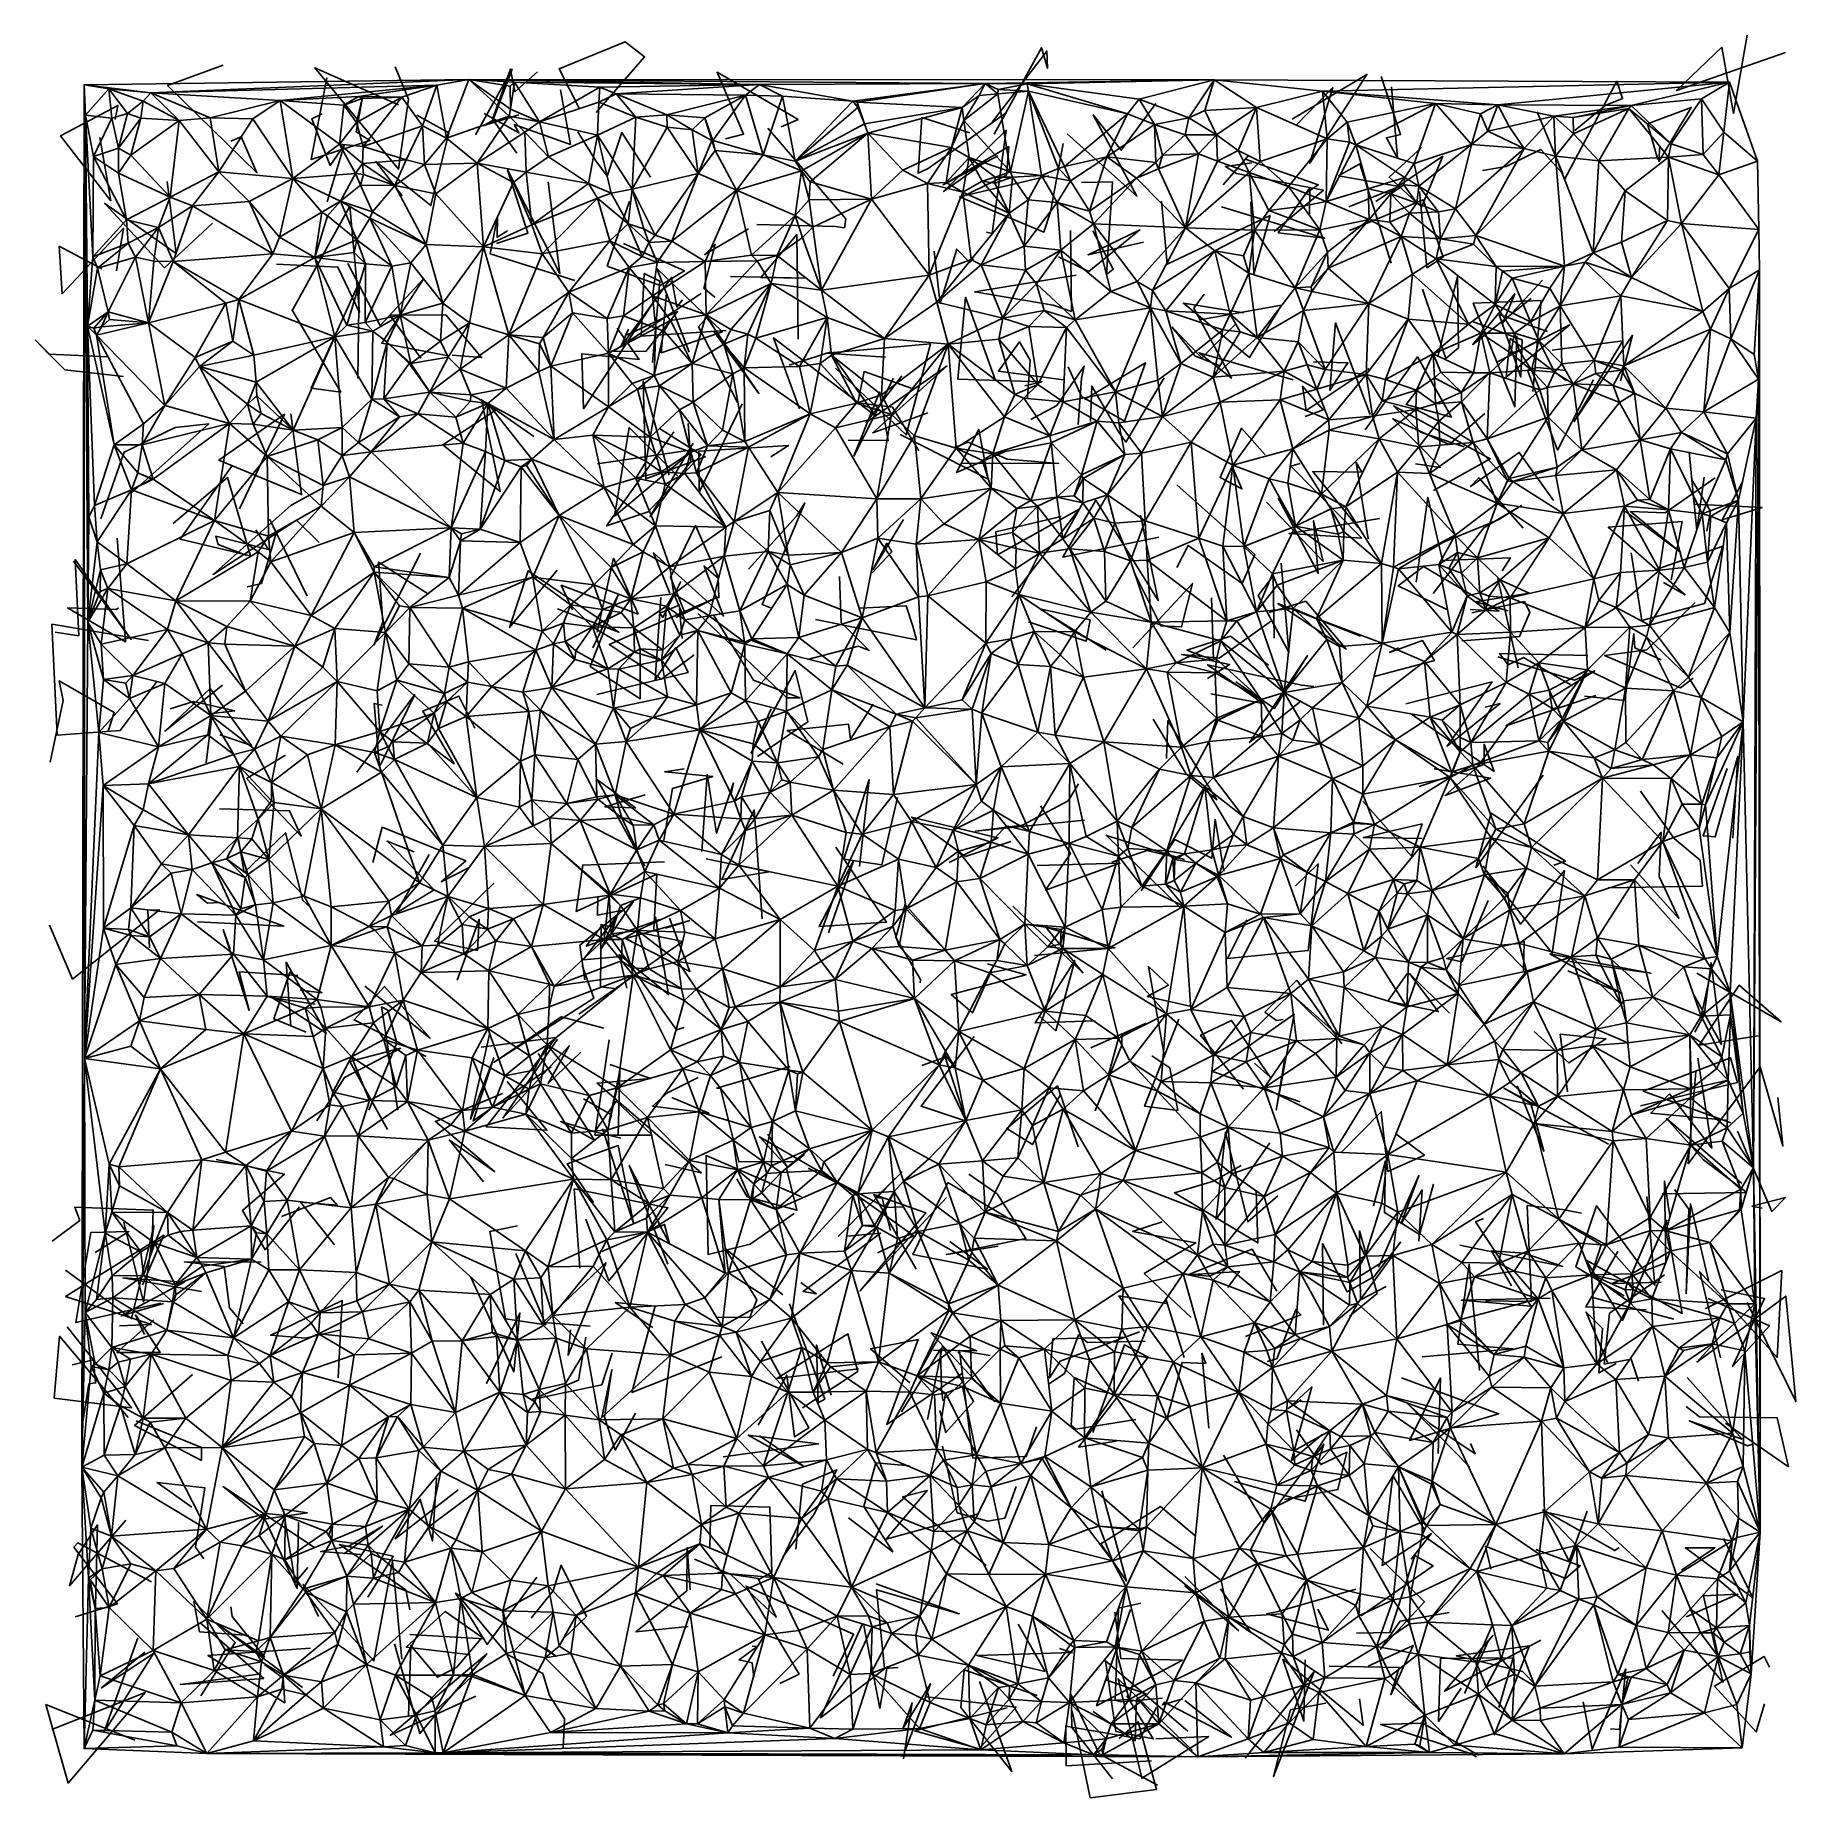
# Model space of a CAD drawing. Header units: metres. Extents: x -15.8 to 15.6, y -15.7 to 15.8.
import ezdxf

# ---------------------------------------------------------------- set-up
doc = ezdxf.new("R2010")
doc.units = ezdxf.units.M
doc.layers.add('CRACKS', color=1, linetype='Continuous')
doc.layers.add('STREET_MESH', color=7, linetype='Continuous')

msp = doc.modelspace()

# ---------------------------------------------------------------- linework, layer by layer
at = {"layer": 'CRACKS'}
for points in [[(15.434, 15.461, 0.1), (13.488, 14.785, 0.1), (14.298, 15.554, 0.1), (14.509, 14.373, 0.1), (14.751, 15.769, 0.1)], [(-6.111, 14.455, 0.1), (-6.474, 15.171, 0.1), (-5.291, 15.652, 0.1), (-4.946, 15.386, 0.1), (-5.813, 14.392, 0.1)], [(1.298, 14.003, 0.1), (2.142, 15.547, 0.1), (2.253, 15.18, 0.1), (2.239, 15.487, 0.1), (1.266, 14.218, 0.1)], [(-12.34, 13.875, 0.1), (-12.151, 13.957, 0.1), (-11.872, 13.314, 0.1), (-13.467, 14.872, 0.1), (-12.476, 15.236, 0.1)], [(-9.345, 14.526, 0.1), (-10.834, 15.188, 0.1), (-9.34, 13.375, 0.1), (-9.166, 14.625, 0.1), (-9.404, 15.203, 0.1)], [(-7.193, 14.348, 0.1), (-7.838, 14.154, 0.1), (-7.658, 14.249, 0.1), (-7.314, 15.163, 0.1), (-7.965, 13.991, 0.1)], [(-6.857, 15.118, 0.1), (-7.265, 14.759, 0.1), (-7.339, 15.166, 0.1), (-7.661, 14.27, 0.1), (-7.228, 13.662, 0.1)], [(-10.62, 15.008, 0.1), (-10.9, 13.548, 0.1), (-9.854, 13.891, 0.1), (-10.098, 14.046, 0.1), (-9.987, 14.656, 0.1)], [(-3.502, 13.921, 0.1), (-3.177, 14.002, 0.1), (-3.65, 15.108, 0.1), (-2.205, 14.266, 0.1), (-2.509, 14.135, 0.1)], [(6.625, 14.271, 0.1), (7.958, 15.07, 0.1), (6.935, 13.482, 0.1), (7.349, 14.834, 0.1), (6.693, 14.166, 0.1)], [(8.397, 14.849, 0.1), (8.506, 13.576, 0.1), (8.305, 13.938, 0.1), (8.558, 13.994, 0.1), (8.214, 15.031, 0.1)], [(11.671, 14.07, 0.1), (12.211, 14.517, 0.1), (12.525, 14.639, 0.1), (12.425, 14.949, 0.1), (11.487, 13.195, 0.1)], [(-14.403, 14.263, 0.1), (-14.354, 14.515, 0.1), (-15.38, 13.971, 0.1), (-14.48, 12.812, 0.1), (-14.676, 13.941, 0.1)], [(-7.813, 14.369, 0.1), (-7.191, 14.024, 0.1), (-7.274, 14.177, 0.1), (-6.272, 13.818, 0.1), (-6.449, 14.794, 0.1)], [(2.603, 14.008, 0.1), (3.85, 12.897, 0.1), (3.068, 14.347, 0.1), (3.57, 13.715, 0.1), (4.187, 14.548, 0.1)], [(-10.708, 14.368, 0.1), (-10.892, 14.275, 0.1), (-10.562, 13.445, 0.1), (-10.311, 13.805, 0.1), (-10.619, 12.791, 0.1)], [(-9.015, 14.339, 0.1), (-8.442, 14.029, 0.1), (-8.766, 12.726, 0.1), (-9.747, 13.515, 0.1), (-9.277, 12.9, 0.1)], [(0.864, 14.024, 0.1), (0.006, 14.298, 0.1), (-0.06, 13.303, 0.1), (0.122, 13.391, 0.1), (1.518, 14.389, 0.1)], [(10.02, 13.354, 0.1), (10.446, 13.422, 0.1), (11.064, 13.727, 0.1), (11.455, 13.296, 0.1), (10.997, 14.4, 0.1)], [(13.193, 13.799, 0.1), (13.17, 13.516, 0.1), (13.751, 14.48, 0.1), (12.97, 14.187, 0.1), (13.154, 13.551, 0.1)], [(-6.137, 14.043, 0.1), (-5.818, 13.529, 0.1), (-5.613, 13.255, 0.1), (-5.352, 14.032, 0.1), (-4.843, 13.235, 0.1)], [(-2.938, 12.386, 0.1), (-1.537, 12.351, 0.1), (-1.377, 12.33, 0.1), (-1.349, 12.492, 0.1), (-2.742, 14.111, 0.1)], [(1.162, 13.519, 0.1), (0.395, 12.978, 0.1), (1.515, 14.073, 0.1), (1.264, 12.229, 0.1), (1.161, 12.252, 0.1)], [(1.362, 13.616, 0.1), (0.386, 13.1, 0.1), (1.56, 13.781, 0.1), (1.522, 13.272, 0.1), (0.708, 12.876, 0.1)], [(2.277, 13.256, 0.1), (0.682, 12.882, 0.1), (2.186, 12.254, 0.1), (2.304, 12.616, 0.1), (2.529, 13.836, 0.1)], [(5.389, 13.097, 0.1), (5.841, 13.619, 0.1), (5.786, 13.558, 0.1), (7.088, 13.097, 0.1), (6.888, 12.963, 0.1)], [(8.932, 13.763, 0.1), (8.353, 13.232, 0.1), (8.934, 12.698, 0.1), (9.312, 13.607, 0.1), (8.115, 12.801, 0.1)], [(-6.67, 13.152, 0.1), (-6.458, 11.513, 0.1), (-7.393, 13.366, 0.1), (-7.031, 12.237, 0.1), (-7.589, 12.048, 0.1)], [(6.299, 12.262, 0.1), (7.18, 13.001, 0.1), (5.628, 13.297, 0.1), (5.431, 13.425, 0.1), (5.904, 13.491, 0.1)], [(8.391, 11.701, 0.1), (7.831, 13.47, 0.1), (7.453, 13.256, 0.1), (8.536, 13.068, 0.1), (7.634, 12.702, 0.1)], [(-12.665, 12.415, 0.1), (-13.521, 11.616, 0.1), (-14.591, 12.765, 0.1), (-13.315, 11.87, 0.1), (-13.474, 13.156, 0.1)], [(3.06, 12.276, 0.1), (3.427, 11.59, 0.1), (3.307, 11.498, 0.1), (3.41, 13.149, 0.1), (2.858, 13.137, 0.1)], [(6.93, 12.572, 0.1), (6.938, 13.046, 0.1), (6.373, 12.241, 0.1), (7.201, 12.142, 0.1), (5.359, 12.706, 0.1)], [(7.649, 12.28, 0.1), (8.962, 12.831, 0.1), (9.321, 11.806, 0.1), (9.031, 11.616, 0.1), (8.897, 12.978, 0.1)], [(-11.523, 11.683, 0.1), (-10.428, 11.625, 0.1), (-10.039, 10.819, 0.1), (-10.21, 12.717, 0.1), (-11.229, 10.871, 0.1)], [(-5.321, 12.051, 0.1), (-4.231, 11.56, 0.1), (-4.669, 11.3, 0.1), (-5.613, 11.646, 0.1), (-5.217, 12.805, 0.1)], [(5.883, 12.791, 0.1), (5.94, 11.509, 0.1), (6.232, 12.552, 0.1), (4.388, 11.679, 0.1), (4.289, 12.807, 0.1)], [(-14.643, 11.598, 0.1), (-15.402, 12, 0.1), (-15.353, 11.153, 0.1), (-14.254, 12.321, 0.1), (-14.379, 11.561, 0.1)], [(-6.19, 11.387, 0.1), (-7.703, 11.864, 0.1), (-7.571, 12.523, 0.1), (-7.581, 12.16, 0.1), (-7.394, 12.274, 0.1)], [(-3.092, 12.312, 0.1), (-3.872, 11.851, 0.1), (-3.685, 12.036, 0.1), (-3.886, 11.25, 0.1), (-3.691, 11.089, 0.1)], [(2.661, 12.281, 0.1), (2.68, 10.836, 0.1), (2.355, 10.949, 0.1), (0.951, 11.184, 0.1), (2.764, 11.484, 0.1)], [(2.449, 11.814, 0.1), (2.99, 11.548, 0.1), (3.902, 12.293, 0.1), (2.977, 11.849, 0.1), (3.968, 12.075, 0.1)], [(-2.205, 10.338, 0.1), (-2.228, 12.208, 0.1), (-2.868, 11.441, 0.1), (-2.06, 11.433, 0.1), (-3.41, 11.461, 0.1)], [(-10.249, 11.695, 0.1), (-9.669, 10.587, 0.1), (-8.892, 11.425, 0.1), (-9.641, 10.269, 0.1), (-8.448, 10.041, 0.1)], [(0.931, 11.775, 0.1), (0.866, 11.709, 0.1), (0.631, 11.951, 0.1), (0.335, 10.978, 0.1), (0.229, 11.915, 0.1)], [(-10.07, 9.637, 0.1), (-10.046, 11.35, 0.1), (-10.905, 9.464, 0.1), (-10.373, 9.391, 0.1), (-11.246, 10.871, 0.1)], [(-5.236, 10.517, 0.1), (-5.373, 10.206, 0.1), (-4.466, 11.445, 0.1), (-4.37, 10.914, 0.1), (-4.267, 11.042, 0.1)], [(-3.49, 10.498, 0.1), (-5.01, 10.392, 0.1), (-4.952, 11.512, 0.1), (-4.675, 11.375, 0.1), (-4.802, 9.924, 0.1)], [(-4.556, 11.16, 0.1), (-4.648, 10.098, 0.1), (-3.556, 10.474, 0.1), (-4.725, 11.602, 0.1), (-4.149, 10.108, 0.1)], [(8.952, 11.235, 0.1), (9.368, 9.994, 0.1), (9.595, 10.186, 0.1), (9.574, 11.46, 0.1), (9.224, 10.027, 0.1)], [(10.891, 11.067, 0.1), (9.847, 10.243, 0.1), (10.6, 11.151, 0.1), (10.384, 10.634, 0.1), (11.092, 11.394, 0.1)], [(-5.256, 10.417, 0.1), (-4.357, 10.834, 0.1), (-4.925, 10.118, 0.1), (-5.502, 10.128, 0.1), (-3.934, 11.158, 0.1)], [(1.324, 9.604, 0.1), (0.786, 11.089, 0.1), (0.652, 9.626, 0.1), (2.153, 9.579, 0.1), (1.845, 9.506, 0.1)], [(5.049, 11.142, 0.1), (4.867, 10.894, 0.1), (5.536, 9.643, 0.1), (4.959, 10.097, 0.1), (6.643, 9.612, 0.1)], [(10.633, 10.401, 0.1), (10.6, 9.131, 0.1), (9.856, 10.985, 0.1), (11.068, 11.029, 0.1), (10.92, 9.403, 0.1)], [(-8.383, 10.054, 0.1), (-7.858, 10.011, 0.1), (-8.499, 10.774, 0.1), (-9.497, 10.771, 0.1), (-8.941, 10.003, 0.1)], [(-5.437, 10.536, 0.1), (-5.045, 9.975, 0.1), (-6.069, 10.08, 0.1), (-6.039, 9.097, 0.1), (-4.823, 10.949, 0.1)], [(-3.704, 10.472, 0.1), (-2.903, 9.372, 0.1), (-3.837, 10.725, 0.1), (-3.98, 10.563, 0.1), (-3.286, 9.208, 0.1)], [(5.755, 10.812, 0.1), (4.68, 10.982, 0.1), (5.861, 10.016, 0.1), (6.434, 10.945, 0.1), (4.97, 10.686, 0.1)], [(9.845, 10.659, 0.1), (10.729, 10.328, 0.1), (10.706, 9.662, 0.1), (10.319, 10.782, 0.1), (11.183, 10.476, 0.1)], [(5.342, 9.86, 0.1), (4.883, 10.045, 0.1), (4.48, 10.557, 0.1), (5.006, 10.009, 0.1), (5.617, 10.615, 0.1)], [(8.014, 8.997, 0.1), (7.399, 10.631, 0.1), (7.297, 9.429, 0.1), (7.617, 9.915, 0.1), (7.005, 9.937, 0.1)], [(10.278, 9.928, 0.1), (11.582, 10.594, 0.1), (10.445, 9.66, 0.1), (10.517, 10.351, 0.1), (11.519, 9.604, 0.1)], [(12.49, 9.594, 0.1), (12.703, 10.41, 0.1), (11.662, 8.869, 0.1), (12.532, 10.308, 0.1), (11.267, 10.142, 0.1)], [(-14.253, 9.675, 0.1), (-15.305, 9.793, 0.1), (-15.831, 10.326, 0.1), (-15.586, 10.071, 0.1), (-14.523, 10.024, 0.1)], [(-2.365, 9.876, 0.1), (-1.631, 10.106, 0.1), (-0.814, 8.966, 0.1), (-2.643, 10.365, 0.1), (-2.176, 9.098, 0.1)], [(-1.536, 9.825, 0.1), (-0.275, 8.63, 0.1), (0.161, 10.257, 0.1), (-1.703, 10.092, 0.1), (-0.644, 10.018, 0.1)], [(2.54, 9.617, 0.1), (1.377, 9.769, 0.1), (1.751, 10.293, 0.1), (1.942, 9.968, 0.1), (1.894, 9.297, 0.1)], [(-0.185, 9.464, 0.1), (-1.026, 9.761, 0.1), (-1.135, 9.205, 0.1), (-0.515, 9.125, 0.1), (-0.049, 8.349, 0.1)], [(0.115, 9.027, 0.1), (-0.871, 8.668, 0.1), (0.457, 9.863, 0.1), (-0.986, 8.852, 0.1), (-0.352, 9.686, 0.1)], [(1.956, 8.903, 0.1), (2.417, 9.153, 0.1), (2.908, 9.859, 0.1), (2.858, 9.636, 0.1), (2.802, 8.818, 0.1)], [(2.915, 9.263, 0.1), (4.001, 9.918, 0.1), (3.626, 8.878, 0.1), (2.857, 9.319, 0.1), (2.621, 9.848, 0.1)], [(6.855, 8.961, 0.1), (7.179, 9.081, 0.1), (6.809, 9.503, 0.1), (6.872, 9.065, 0.1), (7.999, 9.816, 0.1)], [(7.924, 8.722, 0.1), (8.859, 10.024, 0.1), (9.467, 8.949, 0.1), (8.657, 9.176, 0.1), (8.869, 9.445, 0.1)], [(12.005, 9.616, 0.1), (11.365, 8.36, 0.1), (10.826, 9.784, 0.1), (10.997, 9.834, 0.1), (11.516, 9.781, 0.1)], [(-3.849, 8.246, 0.1), (-4.248, 8.094, 0.1), (-4.924, 7.845, 0.1), (-4.971, 9.585, 0.1), (-4.505, 7.909, 0.1)], [(-1.312, 8.534, 0.1), (-0.593, 8.53, 0.1), (-0.748, 9.396, 0.1), (-1.207, 8.253, 0.1), (-0.499, 9.644, 0.1)], [(4.336, 9.651, 0.1), (3.653, 8.501, 0.1), (3.512, 8.695, 0.1), (3.041, 9.504, 0.1), (3.021, 8.872, 0.1)], [(-6.925, 8.605, 0.1), (-7.86, 9.258, 0.1), (-7.528, 7.618, 0.1), (-8.548, 8.451, 0.1), (-7.615, 9.064, 0.1)], [(-2.69, 8.236, 0.1), (-2.378, 8.441, 0.1), (-3.978, 8.341, 0.1), (-3.973, 7.608, 0.1), (-3.201, 9.188, 0.1)], [(9.148, 7.635, 0.1), (10.162, 8.206, 0.1), (8.433, 9.148, 0.1), (8.913, 8.678, 0.1), (9.697, 8.415, 0.1)], [(-14.118, 7.588, 0.1), (-12.732, 8.829, 0.1), (-13.329, 8.764, 0.1), (-14.241, 8.324, 0.1), (-14.662, 7.134, 0.1)], [(-11.266, 9.004, 0.1), (-11.073, 7.566, 0.1), (-12.55, 8.177, 0.1), (-11.376, 9, 0.1), (-12.182, 7.311, 0.1)], [(-4.169, 8.837, 0.1), (-4.121, 8.148, 0.1), (-4.209, 8.042, 0.1), (-4.848, 7.173, 0.1), (-4.081, 8.483, 0.1)], [(10.067, 9.013, 0.1), (9.427, 8.462, 0.1), (8.42, 8.92, 0.1), (9.276, 8.049, 0.1), (8.826, 8.111, 0.1)], [(-4.361, 7.9, 0.1), (-5.221, 8.761, 0.1), (-5.486, 7.182, 0.1), (-4.059, 8.368, 0.1), (-5.786, 8.114, 0.1)], [(-4.423, 8.683, 0.1), (-5.624, 7.006, 0.1), (-4.88, 7.257, 0.1), (-3.934, 8.273, 0.1), (-4.682, 8.745, 0.1)], [(1.495, 8.335, 0.1), (0.623, 7.961, 0.1), (1.023, 8.73, 0.1), (1.193, 7.841, 0.1), (-0.378, 8.639, 0.1)], [(6.139, 8.275, 0.1), (5.719, 8.748, 0.1), (5.335, 7.872, 0.1), (5.725, 7.666, 0.1), (5.544, 8.079, 0.1)], [(0.733, 8.127, 0.1), (2.452, 8.12, 0.1), (1.531, 8.196, 0.1), (0.833, 8.498, 0.1), (0.575, 8.402, 0.1)], [(10.748, 6.967, 0.1), (9.956, 7.866, 0.1), (9.81, 7.707, 0.1), (10.68, 8.319, 0.1), (11.288, 7.461, 0.1)], [(13.716, 8.328, 0.1), (13.803, 7.391, 0.1), (15.017, 7.336, 0.1), (14.306, 7.116, 0.1), (14.672, 7.8, 0.1)], [(-12.31, 8.091, 0.1), (-13.245, 6.768, 0.1), (-11.989, 6.472, 0.1), (-12.397, 7.872, 0.1), (-13.367, 7.047, 0.1)], [(6.765, 8.117, 0.1), (6.598, 8.072, 0.1), (7.864, 6.787, 0.1), (6.568, 6.872, 0.1), (8.183, 7.137, 0.1)], [(7.801, 6.974, 0.1), (6.991, 7.975, 0.1), (7.869, 7.967, 0.1), (7.763, 8.136, 0.1), (7.981, 6.775, 0.1)], [(14.029, 6.91, 0.1), (14.098, 7.268, 0.1), (13.764, 7.83, 0.1), (13.853, 6.923, 0.1), (13.983, 7.877, 0.1)], [(-10.7, 7.677, 0.1), (-11.262, 7.377, 0.1), (-12.654, 6.139, 0.1), (-11.164, 7.106, 0.1), (-10.759, 6.711, 0.1)], [(4.562, 6.263, 0.1), (4.763, 6.657, 0.1), (5.729, 5.974, 0.1), (5.953, 6.497, 0.1), (4.564, 7.74, 0.1)], [(14.18, 7.863, 0.1), (13.286, 7.241, 0.1), (12.664, 7.26, 0.1), (13.563, 6.53, 0.1), (12.57, 7.271, 0.1)], [(-3.089, 6.231, 0.1), (-2.231, 7.178, 0.1), (-2.085, 7.415, 0.1), (-2.846, 5.603, 0.1), (-2.697, 5.542, 0.1)], [(2.494, 7.173, 0.1), (1.329, 6.901, 0.1), (1.359, 6.49, 0.1), (2.818, 7.306, 0.1), (1.614, 5.74, 0.1)], [(3.91, 7.199, 0.1), (4.23, 5.67, 0.1), (3.113, 7.462, 0.1), (2.528, 6.445, 0.1), (4.243, 6.801, 0.1)], [(6.162, 7.428, 0.1), (7.176, 6.371, 0.1), (7.006, 7.097, 0.1), (7.088, 6.16, 0.1), (6.373, 7.509, 0.1)], [(10.374, 6.2, 0.1), (10.523, 6.434, 0.1), (9.31, 6.387, 0.1), (9.044, 7.516, 0.1), (8.839, 6.003, 0.1)], [(9.144, 5.8, 0.1), (10.044, 6.971, 0.1), (10.718, 7.37, 0.1), (10.305, 7.113, 0.1), (9.224, 6.671, 0.1)], [(-11.888, 6.935, 0.1), (-11.662, 6.581, 0.1), (-12.606, 6.82, 0.1), (-12.564, 6.674, 0.1), (-12.05, 6.475, 0.1)], [(-12.048, 5.916, 0.1), (-11.79, 5.977, 0.1), (-11.53, 6.879, 0.1), (-11.643, 7.117, 0.1), (-10.972, 5.749, 0.1)], [(-3.62, 5.715, 0.1), (-3.629, 6.094, 0.1), (-4.036, 7.011, 0.1), (-4.485, 6.092, 0.1), (-4.242, 5.484, 0.1)], [(-0.319, 7.119, 0.1), (-0.869, 6.221, 0.1), (-0.62, 6.696, 0.1), (-0.531, 6.542, 0.1), (-0.878, 6.164, 0.1)], [(13.255, 5.997, 0.1), (13.64, 5.776, 0.1), (12.268, 6.98, 0.1), (13.587, 7.083, 0.1), (13.394, 6.035, 0.1)], [(-14.369, 6.789, 0.1), (-14.222, 4.933, 0.1), (-15.255, 5.54, 0.1), (-14.381, 5.512, 0.1), (-14.344, 5.544, 0.1)], [(13.126, 6.227, 0.1), (14.318, 6.644, 0.1), (13.989, 5.62, 0.1), (12.87, 5.317, 0.1), (12.678, 6.524, 0.1)], [(-15.475, 5.105, 0.1), (-15.055, 5.044, 0.1), (-15.12, 6.404, 0.1), (-14.116, 4.977, 0.1), (-15.146, 6.373, 0.1)], [(-8.809, 5.783, 0.1), (-9.697, 6.359, 0.1), (-9.62, 5.286, 0.1), (-9.785, 4.877, 0.1), (-8.952, 6.521, 0.1)], [(-5.793, 5.108, 0.1), (-5.503, 6.427, 0.1), (-5.061, 5.43, 0.1), (-6.434, 5.944, 0.1), (-6.236, 5.507, 0.1)], [(-4.497, 5.804, 0.1), (-4.786, 6.527, 0.1), (-3.535, 5.393, 0.1), (-3.884, 6.287, 0.1), (-3.633, 6.071, 0.1)], [(6.423, 6.34, 0.1), (6.565, 4.748, 0.1), (6.016, 5.764, 0.1), (6.283, 6.116, 0.1), (6.303, 5, 0.1)], [(-6.507, 6.217, 0.1), (-7.359, 5.188, 0.1), (-7.028, 6.2, 0.1), (-5.404, 5.105, 0.1), (-6.499, 5.526, 0.1)], [(-4.299, 6.01, 0.1), (-4.619, 5.369, 0.1), (-4.674, 5.449, 0.1), (-4.328, 5.592, 0.1), (-4.276, 4.995, 0.1)], [(-1.462, 6.099, 0.1), (-1.434, 5.282, 0.1), (-0.934, 4.778, 0.1), (-1.123, 4.859, 0.1), (-2.034, 4.619, 0.1)], [(3.809, 6.151, 0.1), (4.276, 5.222, 0.1), (4.645, 5.201, 0.1), (4.839, 5.978, 0.1), (3.777, 4.829, 0.1)], [(9.8, 5.512, 0.1), (10.318, 5.483, 0.1), (8.968, 6.278, 0.1), (8.518, 5.935, 0.1), (9.388, 5.513, 0.1)], [(10.657, 4.471, 0.1), (10.294, 6.061, 0.1), (10.857, 5.805, 0.1), (9.897, 5.651, 0.1), (10.48, 5.489, 0.1)], [(-5.873, 4.829, 0.1), (-5.419, 5.773, 0.1), (-5.916, 4.494, 0.1), (-5.023, 3.919, 0.1), (-5.024, 4.799, 0.1)], [(-4.656, 5.724, 0.1), (-4.759, 4.256, 0.1), (-4.385, 4.832, 0.1), (-4.168, 4.387, 0.1), (-5.802, 3.993, 0.1)], [(-4.058, 4.7, 0.1), (-4.644, 4.27, 0.1), (-5.576, 4.886, 0.1), (-3.646, 5.735, 0.1), (-4.388, 5.37, 0.1)], [(5.183, 5.723, 0.1), (5.219, 4.608, 0.1), (4.741, 4.788, 0.1), (5.523, 5.034, 0.1), (6.2, 4.517, 0.1)], [(-3.99, 5.443, 0.1), (-2.405, 3.935, 0.1), (-2.17, 3.932, 0.1), (-3, 4.252, 0.1), (-3.707, 5.402, 0.1)], [(-1.096, 5.535, 0.1), (-0.275, 5.579, 0.1), (-0.157, 5.216, 0.1), (-0.09, 4.968, 0.1), (-1.893, 5.332, 0.1)], [(3.298, 4.784, 0.1), (2.113, 5.526, 0.1), (3.011, 5.326, 0.1), (2.945, 4.948, 0.1), (1.911, 5.29, 0.1)], [(7.841, 5.038, 0.1), (6.367, 5.618, 0.1), (7.586, 4.803, 0.1), (6.866, 5.66, 0.1), (6.209, 5.458, 0.1)], [(9.833, 5.455, 0.1), (10.772, 5.653, 0.1), (10.867, 5.458, 0.1), (10.685, 5.031, 0.1), (9.653, 4.955, 0.1)], [(13.783, 4.285, 0.1), (13.56, 4.112, 0.1), (12.204, 4.692, 0.1), (12.957, 4.793, 0.1), (13.823, 5.635, 0.1)], [(-13.653, 4.234, 0.1), (-14.314, 3.351, 0.1), (-15.442, 3.27, 0.1), (-15.534, 5.247, 0.1), (-13.809, 4.961, 0.1)], [(6.252, 5.309, 0.1), (5.32, 4.643, 0.1), (4.649, 4.706, 0.1), (5.503, 4.529, 0.1), (5.109, 4.281, 0.1)], [(13.214, 4.611, 0.1), (12.742, 4.828, 0.1), (12.727, 5.079, 0.1), (12.563, 3.886, 0.1), (11.845, 3.964, 0.1)], [(8.089, 4.313, 0.1), (9.164, 4.601, 0.1), (8.949, 4.958, 0.1), (8.364, 4.745, 0.1), (8.524, 4.828, 0.1)], [(11.904, 4.688, 0.1), (10.324, 4.724, 0.1), (10.479, 4.526, 0.1), (10.756, 4.656, 0.1), (11.633, 4.151, 0.1)], [(-2.927, 2.888, 0.1), (-2.029, 3.504, 0.1), (-2.256, 4.421, 0.1), (-3.04, 2.943, 0.1), (-2.684, 3.736, 0.1)], [(5.171, 4.006, 0.1), (6.103, 3.831, 0.1), (5.111, 4.524, 0.1), (6.795, 4.159, 0.1), (7.007, 4.134, 0.1)], [(6.783, 3.882, 0.1), (5.86, 3.138, 0.1), (6.894, 4.69, 0.1), (6.305, 3.744, 0.1), (5.615, 4.219, 0.1)], [(12.046, 3.975, 0.1), (10.441, 3.434, 0.1), (12.028, 4.417, 0.1), (11.664, 4.247, 0.1), (10.295, 4.669, 0.1)], [(-14.529, 3.341, 0.1), (-14.421, 3.674, 0.1), (-15.407, 4.235, 0.1), (-15.333, 3.888, 0.1), (-15.565, 2.785, 0.1)], [(-12.488, 4.162, 0.1), (-13.515, 3.34, 0.1), (-12.707, 4.099, 0.1), (-11.966, 3.085, 0.1), (-12.533, 3.274, 0.1)], [(10.069, 3.769, 0.1), (10.336, 3.831, 0.1), (9.389, 3.071, 0.1), (10.193, 4.217, 0.1), (8.655, 3.826, 0.1)], [(-13.421, 3.735, 0.1), (-13.007, 3.87, 0.1), (-12.267, 3.699, 0.1), (-12.673, 3.652, 0.1), (-12.777, 2.772, 0.1)], [(-10.086, 2.605, 0.1), (-9.053, 3.993, 0.1), (-9.683, 2.699, 0.1), (-9.778, 3.835, 0.1), (-9.634, 3.802, 0.1)], [(-7.978, 3.394, 0.1), (-8.264, 3.966, 0.1), (-8.907, 3.697, 0.1), (-8.349, 2.754, 0.1), (-9.296, 3.466, 0.1)], [(-1.397, 2.75, 0.1), (-2.398, 3.353, 0.1), (-1.302, 3.463, 0.1), (-1.269, 3.196, 0.1), (-0.864, 3.822, 0.1)], [(4.141, 3.555, 0.1), (4.73, 2.575, 0.1), (5.276, 2.113, 0.1), (4.404, 3.528, 0.1), (4.376, 2.852, 0.1)], [(8.889, 2.348, 0.1), (10.055, 2.745, 0.1), (10.051, 3.106, 0.1), (10.23, 2.62, 0.1), (8.739, 3.652, 0.1)], [(9.162, 2.666, 0.1), (10.166, 2.502, 0.1), (9.354, 2.192, 0.1), (9.934, 2.704, 0.1), (10.47, 3.44, 0.1)], [(-12.537, 1.953, 0.1), (-11.287, 1.918, 0.1), (-11.079, 1.464, 0.1), (-12.057, 2.494, 0.1), (-11.361, 2.907, 0.1)], [(14.395, 2.674, 0.1), (13.967, 1.471, 0.1), (14.177, 1.45, 0.1), (14.581, 2.891, 0.1), (14.497, 1.428, 0.1)], [(-4.239, 2.666, 0.1), (-4.586, 2.615, 0.1), (-3.729, 2.528, 0.1), (-4.449, 2.315, 0.1), (-4.6, 1.389, 0.1)], [(-3.922, 1.188, 0.1), (-3.827, 2.563, 0.1), (-3.661, 1.514, 0.1), (-3.358, 2.415, 0.1), (-3.408, 2.196, 0.1)], [(11.109, 2.554, 0.1), (9.904, 0.899, 0.1), (10.179, 1.875, 0.1), (11.506, 1.019, 0.1), (11.297, 0.944, 0.1)], [(-4.939, 0.926, 0.1), (-5.788, 2.472, 0.1), (-5.108, 1.967, 0.1), (-5.655, 1.99, 0.1), (-4.937, 2.2, 0.1)], [(-0.429, 2.155, 0.1), (-0.709, 0.951, 0.1), (-1.385, 1.05, 0.1), (-0.934, 2.475, 0.1), (-1.109, 0.92, 0.1)], [(2.915, 1.749, 0.1), (0.965, 1.55, 0.1), (1.805, 1.659, 0.1), (2.622, 2.095, 0.1), (2.806, 2.4, 0.1)], [(12.844, 2.264, 0.1), (13.447, 1.421, 0.1), (13.909, 1.032, 0.1), (13.952, 0.568, 0.1), (12.268, 0.54, 0.1)], [(-3.844, 1.056, 0.1), (-2.721, 0.827, 0.1), (-3.567, 0.689, 0.1), (-2.988, 1.933, 0.1), (-2.845, -0.014, 0.1)], [(2.127, 2.005, 0.1), (2.661, 1.154, 0.1), (2.215, 0.5, 0.1), (3.544, 0.98, 0.1), (2.069, 0.942, 0.1)], [(8.942, 1.422, 0.1), (7.894, 1.439, 0.1), (8.943, 1.682, 0.1), (8.757, 1.108, 0.1), (7.882, 2.091, 0.1)], [(-8.068, 0.907, 0.1), (-8.579, 0.65, 0.1), (-8.14, 1.023, 0.1), (-9.636, 1.621, 0.1), (-9.803, 0.991, 0.1)], [(0.492, 0.99, 0.1), (1.366, 1.436, 0.1), (-0.175, 1.805, 0.1), (0.786, 1.099, 0.1), (1.598, 1.366, 0.1)], [(3.922, 0.485, 0.1), (4.529, 1.405, 0.1), (5.187, 1.068, 0.1), (5.244, 1.764, 0.1), (5.401, 0.838, 0.1)], [(-10.927, 0.203, 0.1), (-11.053, 0.311, 0.1), (-11.361, 1.524, 0.1), (-12.1, 0.817, 0.1), (-12.199, 1.403, 0.1)], [(-8.795, 1.135, 0.1), (-9.378, 0.095, 0.1), (-8.704, 0.505, 0.1), (-9.547, 1.373, 0.1), (-9.064, 1.181, 0.1)], [(-1.66, -0.263, 0.1), (-1.217, 1.025, 0.1), (-1.829, -0.152, 0.1), (-0.622, -0.072, 0.1), (-1.531, 1.266, 0.1)], [(4.616, 0.192, 0.1), (3.303, 1.476, 0.1), (4.691, 1.047, 0.1), (4.032, 1.206, 0.1), (3.401, 0.996, 0.1)], [(12.664, 0.954, 0.1), (13.527, -0.01, 0.1), (13.176, 0.74, 0.1), (13.216, 1.534, 0.1), (12.796, 0.973, 0.1)], [(-4.588, 1.007, 0.1), (-6.051, 0.946, 0.1), (-6.171, 0.119, 0.1), (-4.725, 0.784, 0.1), (-4.783, -0.207, 0.1)], [(6.679, 0.577, 0.1), (7.088, 0.968, 0.1), (6.91, -0.579, 0.1), (5.468, -0.723, 0.1), (5.812, -0.034, 0.1)], [(10.071, 0.874, 0.1), (11.268, -0.625, 0.1), (11.49, 0.849, 0.1), (10.703, -0.106, 0.1), (10.036, 0.935, 0.1)], [(-12.536, 0.277, 0.1), (-12.755, 0.268, 0.1), (-12.947, 0.422, 0.1), (-11.389, -0.143, 0.1), (-12.93, -0.067, 0.1)], [(-8.293, -1.109, 0.1), (-7.901, -0.025, 0.1), (-7.933, -0.58, 0.1), (-8.698, -0.413, 0.1), (-7.641, 0.626, 0.1)], [(-5.783, 0.382, 0.1), (-5.786, 0.054, 0.1), (-5.367, 0.138, 0.1), (-6.041, -0.747, 0.1), (-5.438, -0.694, 0.1)], [(10.121, 0.316, 0.1), (9.653, -0.783, 0.1), (9.382, -0.725, 0.1), (10.767, -0.421, 0.1), (10.753, -0.96, 0.1)], [(-15.579, -0.126, 0.1), (-15.164, -1.09, 0.1), (-13.614, 0.149, 0.1), (-13.818, 0.144, 0.1), (-13.788, -0.531, 0.1)], [(-5.439, 0.058, 0.1), (-5.719, -0.549, 0.1), (-5.148, 0.293, 0.1), (-6.101, -0.484, 0.1), (-6.016, -1.106, 0.1)], [(-4.61, -0.889, 0.1), (-4.753, 0.021, 0.1), (-4.519, -1.368, 0.1), (-5.399, -0.653, 0.1), (-5.261, -1.249, 0.1)], [(0.574, -0.733, 0.1), (-0.289, 0.241, 0.1), (-0.459, -0.345, 0.1), (-0.018, -1.096, 0.1), (-0.021, -1.158, 0.1)], [(1.63, 0.212, 0.1), (2.885, -0.977, 0.1), (2.222, -0.162, 0.1), (3.456, -0.53, 0.1), (2.022, -0.67, 0.1)], [(-11.139, -1.028, 0.1), (-12.191, -0.963, 0.1), (-12.011, -1.65, 0.1), (-12.472, -0.207, 0.1), (-12.352, -0.557, 0.1)], [(-4.675, -0.028, 0.1), (-5.988, -0.503, 0.1), (-5.695, -0.119, 0.1), (-4.263, -0.419, 0.1), (-6.118, -1.715, 0.1)], [(-4.237, -1.957, 0.1), (-4.375, -1.996, 0.1), (-5.724, -0.112, 0.1), (-5.734, -1.227, 0.1), (-5.437, -1.264, 0.1)], [(-4.573, -0.178, 0.1), (-4.138, -0.042, 0.1), (-5.286, -0.364, 0.1), (-4.137, -0.957, 0.1), (-4.502, -0.004, 0.1)], [(-10.829, -1.538, 0.1), (-11.593, -1.423, 0.1), (-10.634, -2.057, 0.1), (-11.349, -0.79, 0.1), (-11.264, -1.935, 0.1)], [(-5.673, -1.964, 0.1), (-6.435, -1.763, 0.1), (-7.635, -2.574, 0.1), (-5.852, -1.43, 0.1), (-6.063, -0.849, 0.1)], [(1.181, -0.816, 0.1), (1.867, -1.012, 0.1), (0.531, -1.363, 0.1), (0.913, -1.691, 0.1), (1.251, -0.934, 0.1)], [(3.106, -1.834, 0.1), (2.031, -1.872, 0.1), (2.739, -0.757, 0.1), (2.398, -2.013, 0.1), (2.11, -1.75, 0.1)], [(4.849, -1.588, 0.1), (4.033, -1.403, 0.1), (4.411, -1.2, 0.1), (4.056, -0.867, 0.1), (4.341, -2.479, 0.1)], [(11.549, -0.942, 0.1), (12.517, -1.345, 0.1), (11.227, -0.641, 0.1), (13.032, -0.987, 0.1), (11.577, -0.775, 0.1)], [(13.815, -2.036, 0.1), (13.982, -1.726, 0.1), (14.105, -0.799, 0.1), (14.292, -2.258, 0.1), (13.799, -1.374, 0.1)], [(-10.992, -2.04, 0.1), (-11.568, -1.8, 0.1), (-11.281, -0.968, 0.1), (-10.711, -1.334, 0.1), (-11.093, -1.288, 0.1)], [(-9.945, -1.218, 0.1), (-8.778, -2.146, 0.1), (-9.59, -1.221, 0.1), (-10.137, -1.82, 0.1), (-8.848, -2.47, 0.1)], [(6.459, -1.81, 0.1), (6.34, -1.83, 0.1), (6.136, -1.679, 0.1), (6.705, -1.11, 0.1), (7.507, -2.244, 0.1)], [(8.677, -0.991, 0.1), (8.33, -1.483, 0.1), (9.231, -1.67, 0.1), (8.72, -0.99, 0.1), (9.432, -1.696, 0.1)], [(14.95, -2.105, 0.1), (13.895, -2.268, 0.1), (14.608, -1.2, 0.1), (15.357, -1.856, 0.1), (13.854, -0.986, 0.1)], [(-9.352, -3.429, 0.1), (-9.645, -1.587, 0.1), (-9.533, -1.646, 0.1), (-9.373, -2.229, 0.1), (-9.875, -3.431, 0.1)], [(3.103, -3.441, 0.1), (3.577, -2.268, 0.1), (3.579, -2.077, 0.1), (4.005, -1.881, 0.1), (3.025, -2.316, 0.1)], [(4.595, -1.806, 0.1), (3.986, -3.36, 0.1), (4.579, -3.435, 0.1), (4.438, -2.675, 0.1), (4.114, -2.462, 0.1)], [(5.754, -3.057, 0.1), (4.987, -2.093, 0.1), (5.541, -1.828, 0.1), (6.228, -2.841, 0.1), (5.951, -2.59, 0.1)], [(6.491, -2.503, 0.1), (6.339, -3.431, 0.1), (6.657, -1.714, 0.1), (5.197, -2.739, 0.1), (6.766, -3.284, 0.1)], [(-6.616, -2.658, 0.1), (-8.009, -3.622, 0.1), (-7.641, -2.495, 0.1), (-8.055, -3.592, 0.1), (-7.713, -2.051, 0.1)], [(-7.4, -2.918, 0.1), (-6.691, -3.791, 0.1), (-7.777, -3.727, 0.1), (-6.527, -2.134, 0.1), (-7.865, -2.305, 0.1)], [(-6.504, -2.161, 0.1), (-7.477, -3.572, 0.1), (-6.293, -2.284, 0.1), (-6.67, -2.956, 0.1), (-6.085, -2.397, 0.1)], [(-5.835, -3.813, 0.1), (-5.451, -3.272, 0.1), (-4.81, -3.877, 0.1), (-5.833, -3.875, 0.1), (-5.578, -2.176, 0.1)], [(0.944, -2.118, 0.1), (-0.006, -3.362, 0.1), (0.8, -3.627, 0.1), (0.426, -2.486, 0.1), (0.009, -2.632, 0.1)], [(10.946, -2.024, 0.1), (11.567, -2.587, 0.1), (12.228, -2.158, 0.1), (11.411, -2.075, 0.1), (11.542, -3.103, 0.1)], [(-9.536, -3.775, 0.1), (-10.212, -2.56, 0.1), (-9.302, -2.324, 0.1), (-10.306, -2.845, 0.1), (-10.802, -3.624, 0.1)], [(-5.37, -3.93, 0.1), (-5.812, -3.823, 0.1), (-6.445, -3.635, 0.1), (-5.841, -3.968, 0.1), (-6.849, -2.419, 0.1)], [(14.458, -3.656, 0.1), (12.895, -3.09, 0.1), (14.451, -2.495, 0.1), (14.575, -2.938, 0.1), (12.845, -3.352, 0.1)], [(13.868, -2.503, 0.1), (14.118, -4.107, 0.1), (13.362, -3.14, 0.1), (13.031, -3.487, 0.1), (14.373, -3.608, 0.1)], [(-6.039, -3.231, 0.1), (-5.54, -3.515, 0.1), (-5.581, -3.635, 0.1), (-5.386, -2.731, 0.1), (-5.42, -3.883, 0.1)], [(-4.581, -4.402, 0.1), (-3.934, -4.55, 0.1), (-5.794, -2.948, 0.1), (-4.836, -2.866, 0.1), (-5.565, -2.616, 0.1)], [(-2.263, -4.351, 0.1), (-3.265, -4.356, 0.1), (-3.59, -3.036, 0.1), (-3.656, -3.038, 0.1), (-2.344, -2.654, 0.1)], [(13.832, -2.746, 0.1), (13.697, -4.387, 0.1), (14.98, -2.656, 0.1), (15.39, -4.07, 0.1), (15.301, -3.206, 0.1)], [(-7.483, -3.136, 0.1), (-8.683, -3.635, 0.1), (-7.626, -4.528, 0.1), (-8.43, -3.965, 0.1), (-7.826, -4.711, 0.1)], [(-4.457, -3.203, 0.1), (-3.798, -3.485, 0.1), (-4.806, -3.358, 0.1), (-4.535, -3.122, 0.1), (-3.987, -2.85, 0.1)], [(2.8, -4.085, 0.1), (2.428, -2.999, 0.1), (1.525, -3.756, 0.1), (1.981, -4.047, 0.1), (2.483, -3.149, 0.1)], [(10.641, -2.998, 0.1), (11.119, -4.166, 0.1), (10.886, -3.313, 0.1), (10.406, -3.038, 0.1), (12.273, -4.039, 0.1)], [(8.475, -3.856, 0.1), (8.985, -4.232, 0.1), (8.334, -4.525, 0.1), (8.213, -3.46, 0.1), (7.502, -4.184, 0.1)], [(-5.86, -5.082, 0.1), (-6.33, -4.392, 0.1), (-5.418, -4.064, 0.1), (-5.147, -5.448, 0.1), (-5.7, -3.763, 0.1)], [(14.654, -4.74, 0.1), (13.308, -3.581, 0.1), (13.969, -4.316, 0.1), (14.743, -4.901, 0.1), (13.232, -4.923, 0.1)], [(-2.021, -4.469, 0.1), (-1.211, -4.883, 0.1), (-2.895, -3.908, 0.1), (-2.397, -4.445, 0.1), (-2.747, -3.86, 0.1)], [(6.222, -4.017, 0.1), (5.262, -5.381, 0.1), (5.429, -3.822, 0.1), (5.831, -5.426, 0.1), (6.366, -4.961, 0.1)], [(15.018, -5.184, 0.1), (14.835, -5.145, 0.1), (15.435, -4.993, 0.1), (15.189, -5.239, 0.1), (14.576, -3.807, 0.1)], [(-11.112, -5.16, 0.1), (-11.727, -5.925, 0.1), (-12.13, -5.225, 0.1), (-11.379, -4.573, 0.1), (-12.6, -4.313, 0.1)], [(-2.145, -4.978, 0.1), (-3.847, -4.239, 0.1), (-3.809, -6.01, 0.1), (-3.058, -5.823, 0.1), (-2.275, -5.274, 0.1)], [(-3.296, -4.655, 0.1), (-3.111, -4.978, 0.1), (-2.224, -5.218, 0.1), (-2.41, -4.476, 0.1), (-2.088, -4.222, 0.1)], [(8.075, -5.141, 0.1), (8.291, -4.337, 0.1), (8.271, -5.26, 0.1), (8.897, -5.652, 0.1), (9.15, -4.751, 0.1)], [(-4.533, -6.183, 0.1), (-5.219, -4.419, 0.1), (-4.502, -5.818, 0.1), (-4.592, -5.471, 0.1), (-5.711, -5.957, 0.1)], [(-1.487, -5.687, 0.1), (-0.346, -4.535, 0.1), (-0.818, -4.994, 0.1), (-0.704, -5.002, 0.1), (-0.551, -5.582, 0.1)], [(1.372, -5.861, 0.1), (0.445, -6.01, 0.1), (1.865, -5.724, 0.1), (1.35, -4.925, 0.1), (0.849, -4.576, 0.1)], [(5.709, -4.419, 0.1), (5.22, -4.7, 0.1), (4.52, -4.905, 0.1), (6.009, -5.803, 0.1), (5.979, -4.874, 0.1)], [(8.887, -5.77, 0.1), (8.943, -4.857, 0.1), (8.567, -5.456, 0.1), (8.886, -4.599, 0.1), (8.164, -6.234, 0.1)], [(13.217, -6.505, 0.1), (12.334, -6.53, 0.1), (13.296, -6.158, 0.1), (13.274, -4.698, 0.1), (13.368, -5.314, 0.1)], [(-10.485, -5.836, 0.1), (-11.094, -5.075, 0.1), (-10.436, -5.127, 0.1), (-10.558, -4.99, 0.1), (-11.432, -5.332, 0.1)], [(-6.103, -6.252, 0.1), (-6.202, -4.837, 0.1), (-4.53, -5.173, 0.1), (-5.584, -6.481, 0.1), (-5.996, -5.378, 0.1)], [(-0.785, -5.98, 0.1), (-0.138, -5.677, 0.1), (-1.431, -4.755, 0.1), (-0.638, -5.168, 0.1), (-0.335, -5.155, 0.1)], [(0.449, -4.993, 0.1), (-1.095, -6.661, 0.1), (0.08, -5.266, 0.1), (-0.853, -4.938, 0.1), (-0.095, -6.272, 0.1)], [(0.507, -5.775, 0.1), (1.179, -6.274, 0.1), (-0.154, -6.012, 0.1), (0.473, -4.726, 0.1), (1.653, -5.421, 0.1)], [(12.551, -6.747, 0.1), (11.69, -6.232, 0.1), (12.06, -5.139, 0.1), (13.104, -6.559, 0.1), (12.959, -4.973, 0.1)], [(13.45, -4.848, 0.1), (13.708, -5.199, 0.1), (13.661, -6.71, 0.1), (13.737, -5.104, 0.1), (14.058, -6.476, 0.1)], [(-15.53, -5.773, 0.1), (-15.036, -5.399, 0.1), (-15.126, -5.164, 0.1), (-13.722, -5.216, 0.1), (-13.75, -5.96, 0.1)], [(10.075, -6.839, 0.1), (10.898, -6.849, 0.1), (10.821, -5.135, 0.1), (11.451, -5.205, 0.1), (11.79, -5.271, 0.1)], [(-14.247, -5.433, 0.1), (-13.897, -6.858, 0.1), (-13.71, -5.503, 0.1), (-14.11, -7.154, 0.1), (-15.291, -6.292, 0.1)], [(-14.325, -7.283, 0.1), (-13.756, -7.26, 0.1), (-15.289, -6.762, 0.1), (-13.534, -5.665, 0.1), (-13.914, -6.553, 0.1)], [(-14.761, -5.974, 0.1), (-14.157, -5.6, 0.1), (-14.837, -5.615, 0.1), (-15.106, -7.224, 0.1), (-13.585, -6.878, 0.1)], [(-7.219, -5.5, 0.1), (-7.712, -5.601, 0.1), (-7.428, -7.16, 0.1), (-6.711, -7.265, 0.1), (-7.244, -5.992, 0.1)], [(-1.332, -5.679, 0.1), (-0.729, -5.629, 0.1), (-2.114, -6.672, 0.1), (-1.878, -6.71, 0.1), (-2.156, -6.511, 0.1)], [(4.299, -5.427, 0.1), (3.773, -5.599, 0.1), (4.904, -5.802, 0.1), (3.98, -6.349, 0.1), (4.819, -7.132, 0.1)], [(7.649, -7.108, 0.1), (8.138, -6.708, 0.1), (7.827, -5.588, 0.1), (7.844, -6.819, 0.1), (8.303, -6.579, 0.1)], [(11.23, -6.788, 0.1), (9.644, -6.826, 0.1), (10.889, -6.935, 0.1), (9.899, -5.423, 0.1), (10.042, -5.365, 0.1)], [(13.307, -5.436, 0.1), (13.587, -7.062, 0.1), (11.877, -6.108, 0.1), (12.521, -7.187, 0.1), (13.317, -5.392, 0.1)], [(-2.475, -6.729, 0.1), (-3.506, -5.905, 0.1), (-2.942, -6.82, 0.1), (-3.068, -7.127, 0.1), (-3.646, -7.135, 0.1)], [(6.351, -6.664, 0.1), (5.907, -5.914, 0.1), (4.76, -6.373, 0.1), (5.679, -6.31, 0.1), (5.471, -6.6, 0.1)], [(8.563, -5.786, 0.1), (8.086, -6.403, 0.1), (7.607, -6.675, 0.1), (7.162, -5.813, 0.1), (7.183, -7.272, 0.1)], [(9.617, -5.84, 0.1), (11.457, -6.224, 0.1), (10.766, -5.986, 0.1), (10.181, -5.943, 0.1), (10.541, -6.57, 0.1)], [(12.946, -6.995, 0.1), (11.867, -6.947, 0.1), (12.439, -5.958, 0.1), (11.969, -6.77, 0.1), (13.439, -7.165, 0.1)], [(-11.794, -6.147, 0.1), (-13.169, -6.138, 0.1), (-12.458, -6.222, 0.1), (-12.359, -6.964, 0.1), (-12.119, -7.248, 0.1)], [(-6.269, -7.355, 0.1), (-6.313, -7.808, 0.1), (-5.641, -6.156, 0.1), (-6.755, -7.225, 0.1), (-5.919, -7.291, 0.1)], [(8.946, -7.835, 0.1), (10.564, -7.692, 0.1), (9.582, -7.611, 0.1), (9.783, -6.186, 0.1), (9.968, -8.08, 0.1)], [(-12.859, -6.669, 0.1), (-14.264, -6.427, 0.1), (-13.17, -6.506, 0.1), (-14.295, -7.106, 0.1), (-13.539, -6.887, 0.1)], [(-7.37, -7.475, 0.1), (-7.769, -8.312, 0.1), (-7.172, -7.055, 0.1), (-7.284, -8.106, 0.1), (-8.048, -6.412, 0.1)], [(12.812, -8.272, 0.1), (12.679, -7.881, 0.1), (12.198, -7.966, 0.1), (12.293, -7.059, 0.1), (13.275, -6.37, 0.1)], [(14.272, -7.853, 0.1), (13.902, -6.316, 0.1), (15.288, -7.849, 0.1), (15.368, -6.297, 0.1), (13.999, -6.982, 0.1)], [(-10.372, -7.356, 0.1), (-11.004, -7.501, 0.1), (-11.625, -7.451, 0.1), (-10.348, -6.829, 0.1), (-10.421, -8.215, 0.1)], [(-4.8, -7.313, 0.1), (-5.469, -6.865, 0.1), (-4.757, -6.935, 0.1), (-5.171, -8.472, 0.1), (-3.564, -7.835, 0.1)], [(-2.359, -6.891, 0.1), (-1.728, -8.591, 0.1), (-1.844, -8.659, 0.1), (-1.877, -7.627, 0.1), (-1.615, -8.52, 0.1)], [(4.693, -7.847, 0.1), (4.364, -6.802, 0.1), (4.38, -6.887, 0.1), (3.527, -6.747, 0.1), (3.977, -7.38, 0.1)], [(14.753, -6.869, 0.1), (15.618, -8.638, 0.1), (15.441, -6.753, 0.1), (13.854, -7.932, 0.1), (14.309, -7.426, 0.1)], [(14.053, -6.793, 0.1), (15.149, -7.282, 0.1), (14.489, -8.012, 0.1), (15.061, -6.796, 0.1), (14.284, -6.641, 0.1)], [(-13.715, -7.178, 0.1), (-14.371, -7.759, 0.1), (-13.599, -7.757, 0.1), (-14.038, -7.088, 0.1), (-13.881, -7.44, 0.1)], [(5.786, -7.475, 0.1), (6.779, -7.087, 0.1), (6.688, -6.995, 0.1), (6.351, -7.875, 0.1), (6.176, -7.918, 0.1)], [(12.263, -7.953, 0.1), (11.872, -7.039, 0.1), (12.165, -7.332, 0.1), (12.102, -8.123, 0.1), (12.412, -7.955, 0.1)], [(-14.172, -8.92, 0.1), (-15.398, -7.469, 0.1), (-15.493, -8.577, 0.1), (-14.11, -8.746, 0.1), (-15.262, -7.302, 0.1)], [(-5.525, -7.772, 0.1), (-5.712, -8.335, 0.1), (-6.961, -8.602, 0.1), (-6.126, -8.252, 0.1), (-5.993, -7.486, 0.1)], [(-2.858, -7.555, 0.1), (-2.012, -9.108, 0.1), (-2.27, -9.264, 0.1), (-2.405, -8.163, 0.1), (-2.92, -9.06, 0.1)], [(-2.128, -8.751, 0.1), (-1.137, -8.102, 0.1), (-1.313, -7.428, 0.1), (-2.583, -8.227, 0.1), (-1.124, -8.052, 0.1)], [(0.731, -8.126, 0.1), (-0.619, -9.045, 0.1), (-0.059, -7.525, 0.1), (-0.91, -7.695, 0.1), (-0.205, -8.299, 0.1)], [(0.655, -7.745, 0.1), (1.303, -8.636, 0.1), (0.169, -7.411, 0.1), (0.988, -7.729, 0.1), (0.217, -7.717, 0.1)], [(2.283, -8.319, 0.1), (2.558, -8.132, 0.1), (2.803, -7.445, 0.1), (2.966, -7.583, 0.1), (3.997, -7.556, 0.1)], [(3.898, -7.389, 0.1), (2.476, -7.917, 0.1), (2.288, -8.214, 0.1), (2.345, -7.516, 0.1), (3.634, -7.486, 0.1)], [(-0.356, -8.817, 0.1), (0.342, -7.699, 0.1), (0.357, -8.417, 0.1), (0.384, -8.616, 0.1), (0.728, -8.289, 0.1)], [(0.106, -8.957, 0.1), (0.377, -7.638, 0.1), (0.93, -8.634, 0.1), (0.438, -9.19, 0.1), (0.331, -8.794, 0.1)], [(2.055, -9.09, 0.1), (1.872, -9.616, 0.1), (0.915, -9.645, 0.1), (0.677, -7.725, 0.1), (1.225, -7.814, 0.1)], [(3.064, -9.188, 0.1), (3.625, -7.624, 0.1), (4.049, -7.843, 0.1), (2.806, -9.449, 0.1), (3.477, -9.341, 0.1)], [(4.393, -8.908, 0.1), (4.655, -7.936, 0.1), (5.079, -7.959, 0.1), (5.01, -7.773, 0.1), (5.133, -9.112, 0.1)], [(-15.17, -7.978, 0.1), (-14.789, -7.892, 0.1), (-14.755, -8.302, 0.1), (-14.876, -8.32, 0.1), (-14.999, -9.109, 0.1)], [(-13.022, -8.151, 0.1), (-14.056, -9.066, 0.1), (-12.863, -9.686, 0.1), (-12.862, -9.456, 0.1), (-14.028, -8.983, 0.1)], [(-5.108, -8.843, 0.1), (-5.469, -9.502, 0.1), (-5.664, -8.912, 0.1), (-5.529, -8.069, 0.1), (-5.711, -8.918, 0.1)], [(4.411, -8.951, 0.1), (2.727, -8.207, 0.1), (2.674, -9.055, 0.1), (2.757, -9.131, 0.1), (3.827, -8.959, 0.1)], [(6.783, -8.605, 0.1), (6.549, -8.763, 0.1), (6.975, -8.375, 0.1), (6.609, -9.686, 0.1), (7.159, -9.222, 0.1)], [(9.231, -9.563, 0.1), (9.272, -8.214, 0.1), (8.719, -9.329, 0.1), (10.309, -8.854, 0.1), (8.577, -8.211, 0.1)], [(14.851, -9.4, 0.1), (14.759, -9.425, 0.1), (13.717, -8.979, 0.1), (14.661, -9.307, 0.1), (13.676, -8.209, 0.1)], [(9.798, -9.81, 0.1), (8.692, -8.685, 0.1), (9.082, -9.027, 0.1), (9.893, -9.569, 0.1), (9.807, -9.383, 0.1)], [(14.361, -9.022, 0.1), (15.486, -9.801, 0.1), (15.289, -8.928, 0.1), (13.899, -8.908, 0.1), (13.662, -8.726, 0.1)], [(-2.896, -9.246, 0.1), (-2.096, -9.795, 0.1), (-3.093, -9.238, 0.1), (-1.841, -9.389, 0.1), (-3.544, -9.624, 0.1)], [(1.689, -10.153, 0.1), (1.49, -10.717, 0.1), (1.185, -10.771, 0.1), (0.64, -10.623, 0.1), (0.374, -9.433, 0.1)], [(5.59, -10.066, 0.1), (6.852, -10.416, 0.1), (7.188, -9.397, 0.1), (6.121, -10.802, 0.1), (5.394, -9.591, 0.1)], [(6.701, -9.141, 0.1), (7.134, -9.761, 0.1), (7.601, -9.538, 0.1), (7.439, -10.209, 0.1), (6.485, -10.388, 0.1)], [(-0.211, -9.786, 0.1), (-0.818, -9.733, 0.1), (-1.03, -10.512, 0.1), (-0.513, -11.318, 0.1), (-1.301, -10.715, 0.1)], [(-8.661, -10.007, 0.1), (-8.734, -11.124, 0.1), (-8.954, -10.385, 0.1), (-9.401, -11.088, 0.1), (-8.279, -10.211, 0.1)], [(-2.472, -11.404, 0.1), (-1.928, -10.667, 0.1), (-1.512, -9.854, 0.1), (-2.124, -10.112, 0.1), (-2.246, -11.273, 0.1)], [(8.995, -10.939, 0.1), (8.419, -9.958, 0.1), (8.233, -11.567, 0.1), (9.108, -10.996, 0.1), (8.75, -11.452, 0.1)], [(-12.821, -11.446, 0.1), (-12.968, -11.238, 0.1), (-12.799, -10.178, 0.1), (-13.656, -10.079, 0.1), (-13.034, -10.524, 0.1)], [(-10.834, -11.251, 0.1), (-12.475, -10.154, 0.1), (-11.711, -10.775, 0.1), (-11.154, -11.973, 0.1), (-11.126, -10.796, 0.1)], [(1.158, -11.565, 0.1), (-0.337, -10.34, 0.1), (0.104, -10.227, 0.1), (-0.629, -11.094, 0.1), (1.017, -10.639, 0.1)], [(4.883, -11.031, 0.1), (4.268, -10.511, 0.1), (3.206, -11.179, 0.1), (3.662, -11.842, 0.1), (3.224, -10.232, 0.1)], [(-11.741, -10.738, 0.1), (-10.968, -10.624, 0.1), (-11.4, -10.556, 0.1), (-11.186, -11.866, 0.1), (-10.96, -11.598, 0.1)], [(-3.78, -11.232, 0.1), (-3.762, -10.491, 0.1), (-2.708, -10.52, 0.1), (-2.674, -11.687, 0.1), (-2.923, -11.819, 0.1)], [(11.89, -10.596, 0.1), (11.57, -11.489, 0.1), (11.103, -10.569, 0.1), (12.389, -11.299, 0.1), (12.464, -11.243, 0.1)], [(-14.213, -10.752, 0.1), (-15.22, -11.925, 0.1), (-15.066, -11.366, 0.1), (-14.722, -10.84, 0.1), (-14.76, -12.525, 0.1)], [(-10.019, -11.368, 0.1), (-10.732, -11.316, 0.1), (-10.215, -11.213, 0.1), (-9.629, -10.861, 0.1), (-10.318, -11.359, 0.1)], [(-15.118, -12.48, 0.1), (-14.364, -12.249, 0.1), (-15.142, -11.239, 0.1), (-15.07, -11.161, 0.1), (-13.752, -11.856, 0.1)], [(-9.139, -12.358, 0.1), (-9.214, -12.001, 0.1), (-10.398, -11.192, 0.1), (-9.435, -11.398, 0.1), (-9.891, -12.13, 0.1)], [(-4.165, -12.652, 0.1), (-5.101, -12.752, 0.1), (-4.19, -12.016, 0.1), (-4.185, -11.243, 0.1), (-4.129, -11.997, 0.1)], [(8.014, -11.263, 0.1), (8.988, -12.216, 0.1), (8.202, -13.06, 0.1), (8.549, -12.557, 0.1), (9.425, -12.403, 0.1)], [(10.171, -11.63, 0.1), (10.079, -11.222, 0.1), (11.505, -11.799, 0.1), (11.769, -11.569, 0.1), (10.978, -11.28, 0.1)], [(14.327, -11.085, 0.1), (14.849, -12.143, 0.1), (13.647, -11.251, 0.1), (14.175, -11.246, 0.1), (13.575, -11.645, 0.1)], [(-10.772, -12.473, 0.1), (-11.045, -11.902, 0.1), (-9.782, -13.269, 0.1), (-9.447, -11.485, 0.1), (-9.285, -13.236, 0.1)], [(-6.972, -12.508, 0.1), (-6.58, -12.016, 0.1), (-6.434, -11.559, 0.1), (-5.986, -12.475, 0.1), (-6.393, -12.871, 0.1)], [(-3.64, -11.683, 0.1), (-2.915, -11.797, 0.1), (-2.597, -12.489, 0.1), (-3.403, -11.723, 0.1), (-4.057, -11.449, 0.1)], [(7.771, -12.773, 0.1), (8.366, -12.763, 0.1), (8.814, -11.388, 0.1), (9.14, -11.573, 0.1), (7.856, -12.466, 0.1)], [(-6.872, -11.775, 0.1), (-7.76, -12.976, 0.1), (-8.321, -12.056, 0.1), (-6.523, -13.186, 0.1), (-6.728, -13.037, 0.1)], [(-2.53, -13.675, 0.1), (-2.185, -13.503, 0.1), (-3.133, -11.931, 0.1), (-1.212, -12.793, 0.1), (-1.58, -13.539, 0.1)], [(-0.419, -13.386, 0.1), (-0.663, -13.406, 0.1), (-0.801, -11.997, 0.1), (0.675, -12.427, 0.1), (-0.811, -11.891, 0.1)], [(5.34, -11.982, 0.1), (5.884, -12.762, 0.1), (4.705, -11.925, 0.1), (5.662, -12.728, 0.1), (4.704, -11.759, 0.1)], [(-12.874, -13.89, 0.1), (-12.258, -12.937, 0.1), (-12.996, -12.208, 0.1), (-12.897, -12.747, 0.1), (-12.015, -12.817, 0.1)], [(4.304, -13.936, 0.1), (3.575, -14, 0.1), (3.463, -13.971, 0.1), (3.518, -12.326, 0.1), (3.92, -12.238, 0.1)], [(7.079, -12.346, 0.1), (7.269, -12.722, 0.1), (6.166, -12.426, 0.1), (6.374, -12.387, 0.1), (7.762, -11.986, 0.1)], [(13.229, -12.366, 0.1), (14.317, -13.651, 0.1), (13.969, -12.109, 0.1), (14.584, -12.078, 0.1), (13.663, -12.479, 0.1)], [(-11.798, -13.499, 0.1), (-13.237, -13.688, 0.1), (-11.75, -13.583, 0.1), (-12.221, -13.171, 0.1), (-12.894, -12.582, 0.1)], [(-11.057, -13.741, 0.1), (-12.556, -12.625, 0.1), (-11.736, -13.198, 0.1), (-12.316, -12.478, 0.1), (-12.337, -12.305, 0.1)], [(-9.139, -12.798, 0.1), (-7.813, -12.876, 0.1), (-8.507, -12.385, 0.1), (-9.203, -13.026, 0.1), (-8.093, -13.156, 0.1)], [(3.736, -12.348, 0.1), (3.127, -14.069, 0.1), (4.662, -13.253, 0.1), (3.56, -13.224, 0.1), (3.454, -12.398, 0.1)], [(-13.874, -13.113, 0.1), (-14.649, -13.75, 0.1), (-13.716, -13.134, 0.1), (-14.603, -14.537, 0.1), (-13.996, -12.857, 0.1)], [(-9.165, -14.255, 0.1), (-9.123, -12.991, 0.1), (-8.643, -13.561, 0.1), (-8.298, -13.382, 0.1), (-7.869, -12.873, 0.1)], [(-1.027, -12.639, 0.1), (-0.743, -14.114, 0.1), (-0.612, -13.372, 0.1), (-1.804, -14.284, 0.1), (-1.06, -12.621, 0.1)], [(1.727, -12.613, 0.1), (2.207, -13.455, 0.1), (0.988, -13.17, 0.1), (2.697, -13.121, 0.1), (2.464, -13.046, 0.1)], [(9.701, -13.853, 0.1), (10.122, -12.916, 0.1), (10.21, -12.813, 0.1), (9.346, -13.812, 0.1), (11.063, -12.896, 0.1)], [(-10.912, -13.04, 0.1), (-12.746, -13.174, 0.1), (-11.375, -14.019, 0.1), (-11.404, -13.576, 0.1), (-11.736, -13.333, 0.1)], [(-9.415, -12.962, 0.1), (-8.96, -14.566, 0.1), (-7.763, -13.144, 0.1), (-9.486, -14.596, 0.1), (-7.961, -13.896, 0.1)], [(-6.4, -14.841, 0.1), (-6.378, -14.302, 0.1), (-6.643, -13.889, 0.1), (-6.762, -13.495, 0.1), (-7.385, -13.161, 0.1)], [(-2.996, -13.557, 0.1), (-3.023, -13.305, 0.1), (-3.258, -13.251, 0.1), (-2.935, -13.01, 0.1), (-3.027, -13.005, 0.1)], [(7.282, -13.365, 0.1), (8.535, -13.388, 0.1), (8.382, -13.872, 0.1), (8.786, -12.993, 0.1), (7.983, -13.36, 0.1)], [(10.317, -14.098, 0.1), (10.568, -13.214, 0.1), (9.27, -13.228, 0.1), (9.237, -14.349, 0.1), (9.641, -13.755, 0.1)], [(10.228, -14.597, 0.1), (10.86, -13.002, 0.1), (9.554, -13.177, 0.1), (10.74, -13.457, 0.1), (10.984, -13.705, 0.1)], [(15.058, -14.034, 0.1), (14.914, -14.538, 0.1), (14.165, -13.718, 0.1), (15.055, -13.19, 0.1), (15.149, -13.378, 0.1)], [(1.035, -13.638, 0.1), (1.615, -15.245, 0.1), (0.704, -14.098, 0.1), (0.76, -13.431, 0.1), (2.065, -13.887, 0.1)], [(4.759, -14.523, 0.1), (3.288, -13.269, 0.1), (3.473, -14.532, 0.1), (4.141, -14.662, 0.1), (3.671, -13.895, 0.1)], [(7.226, -14.024, 0.1), (6.591, -14.145, 0.1), (6.29, -15.335, 0.1), (7.015, -13.459, 0.1), (5.783, -15.008, 0.1)], [(6.853, -13.25, 0.1), (6.831, -14.344, 0.1), (6.458, -13.238, 0.1), (7.89, -14.417, 0.1), (7.826, -13.949, 0.1)], [(11.823, -14, 0.1), (11.979, -14.848, 0.1), (12.582, -13.412, 0.1), (12.47, -14.491, 0.1), (12.31, -14.479, 0.1)], [(-15.536, -14.493, 0.1), (-13.867, -13.833, 0.1), (-15.244, -15.451, 0.1), (-15.642, -14.049, 0.1), (-14.05, -14.686, 0.1)], [(-0.32, -15.019, 0.1), (-0.168, -14.019, 0.1), (-0.324, -14.469, 0.1), (0.161, -13.678, 0.1), (-0.287, -14.849, 0.1)], [(3.296, -13.605, 0.1), (4.014, -13.855, 0.1), (3.844, -13.954, 0.1), (3.819, -14.696, 0.1), (3.069, -14.17, 0.1)], [(4.841, -14.867, 0.1), (3.513, -13.587, 0.1), (3.934, -15.366, 0.1), (5.131, -14.617, 0.1), (4.188, -14.662, 0.1)], [(0.089, -13.913, 0.1), (1.691, -14.093, 0.1), (1.03, -14.839, 0.1), (-0.12, -14.518, 0.1), (1.533, -14.107, 0.1)], [(4.109, -15.052, 0.1), (2.586, -15.144, 0.1), (2.578, -14.434, 0.1), (3.9, -14.662, 0.1), (4.196, -14.1, 0.1)], [(3.412, -15.376, 0.1), (2.685, -14.457, 0.1), (2.677, -13.873, 0.1), (3.176, -14.927, 0.1), (4.219, -15.49, 0.1)], [(2.691, -14.16, 0.1), (3.015, -15.713, 0.1), (4.198, -15.567, 0.1), (3.871, -14.355, 0.1), (3.533, -14.654, 0.1)], [(4.706, -13.978, 0.1), (5.536, -14.633, 0.1), (4.342, -14.003, 0.1), (4.303, -14.055, 0.1), (4.669, -13.948, 0.1)], [(9.954, -14.951, 0.1), (8.954, -14.38, 0.1), (8.206, -14.402, 0.1), (9.826, -14.929, 0.1), (9.917, -14.989, 0.1)]]:
    msp.add_polyline3d(points, dxfattribs=at)
at = {"layer": 'STREET_MESH'}
for points in [[(-14.949, -2.508), (-14.96, 14.885), (-14.999, -9.81)], [(-14.96, 14.885), (-13.764, 14.738), (-8.084, 14.979)], [(-14.949, -2.508), (-14.894, 5.288), (-14.96, 14.885)], [(-14.894, 5.288), (-14.9, 10.575), (-14.96, 14.885)], [(-14.9, 10.575), (-14.935, 14.341), (-14.96, 14.885)], [(-14.518, 14.812), (-13.764, 14.738), (-14.96, 14.885)], [(-14.935, 14.341), (-14.518, 14.812), (-14.96, 14.885)], [(-14.518, 14.812), (-14.935, 14.341), (-14.466, 14.289)], [(-14.182, 14.371), (-14.518, 14.812), (-14.466, 14.289)], [(-14.518, 14.812), (-13.905, 14.59), (-13.764, 14.738)], [(-14.182, 14.371), (-13.905, 14.59), (-14.518, 14.812)], [(-13.764, 14.738), (-8.66, 14.88), (-8.084, 14.979)], [(-8.66, 14.88), (-13.764, 14.738), (-11.457, 14.602)], [(-10.054, 14.677), (-8.66, 14.88), (-11.457, 14.602)], [(-10.054, 14.677), (-9.284, 14.661), (-8.66, 14.88)], [(-9.284, 14.661), (-8.912, 14.154), (-8.66, 14.88)], [(-8.912, 14.154), (-8.482, 13.931), (-8.66, 14.88)], [(-8.66, 14.88), (-8.482, 13.931), (-8.084, 14.979)], [(-8.482, 13.931), (-7.365, 14.322), (-8.084, 14.979)], [(1.138, 14.908), (5.228, 14.971), (-8.084, 14.979)], [(-2.896, 14.887), (1.138, 14.908), (-8.084, 14.979)], [(-7.271, 14.932), (-2.896, 14.887), (-8.084, 14.979)], [(-7.348, 14.862), (-7.271, 14.932), (-8.084, 14.979)], [(-7.365, 14.322), (-7.34, 14.446), (-8.084, 14.979)], [(-7.34, 14.446), (-7.348, 14.862), (-8.084, 14.979)], [(-7.348, 14.862), (-7.34, 14.446), (-7.271, 14.932)], [(-7.34, 14.446), (-6.822, 14.223), (-7.271, 14.932)], [(-2.896, 14.887), (-7.271, 14.932), (-5.748, 14.84)], [(-7.271, 14.932), (-6.822, 14.223), (-5.748, 14.84)], [(-6.822, 14.223), (-5.762, 14.576), (-5.748, 14.84)], [(-5.762, 14.576), (-5.456, 14.723), (-5.748, 14.84)], [(-5.456, 14.723), (-2.896, 14.887), (-5.748, 14.84)], [(-5.456, 14.723), (-3.146, 14.698), (-2.896, 14.887)], [(-2.896, 14.887), (-3.146, 14.698), (-2.484, 14.681)], [(-2.896, 14.887), (-1.226, 14.592), (1.138, 14.908)], [(-1.226, 14.592), (-2.896, 14.887), (-2.484, 14.681)], [(-1.226, 14.592), (-1.151, 14.572), (1.138, 14.908)], [(1.138, 14.908), (-1.151, 14.572), (0.727, 14.477)], [(1.029, 14.696), (1.138, 14.908), (0.727, 14.477)], [(1.029, 14.696), (1.367, 14.721), (1.138, 14.908)], [(1.138, 14.908), (1.889, 14.899), (5.228, 14.971)], [(1.138, 14.908), (1.37, 14.801), (1.889, 14.899)], [(1.367, 14.721), (1.37, 14.801), (1.138, 14.908)], [(1.915, 14.771), (1.37, 14.801), (1.367, 14.721)], [(1.37, 14.801), (1.915, 14.771), (1.889, 14.899)], [(1.889, 14.899), (3.89, 14.626), (5.228, 14.971)], [(3.679, 14.368), (3.89, 14.626), (1.889, 14.899)], [(1.915, 14.771), (3.679, 14.368), (1.889, 14.899)], [(3.89, 14.626), (4.779, 14.292), (5.228, 14.971)], [(4.779, 14.292), (5.06, 14.427), (5.228, 14.971)], [(5.06, 14.427), (5.984, 14.479), (5.228, 14.971)], [(7.164, 14.771), (14.437, 14.93), (5.228, 14.971)], [(5.984, 14.479), (7.164, 14.771), (5.228, 14.971)], [(7.164, 14.771), (10.298, 14.526), (14.437, 14.93)], [(10.298, 14.526), (12.68, 14.512), (14.437, 14.93)], [(12.68, 14.512), (13.936, 14.635), (14.437, 14.93)], [(13.936, 14.635), (14.334, 14.041), (14.437, 14.93)], [(14.334, 14.041), (14.938, 13.522), (14.437, 14.93)], [(-13.905, 14.59), (-14.182, 14.371), (-13.947, 14.29)], [(-13.263, 14.244), (-13.905, 14.59), (-13.947, 14.29)], [(-13.905, 14.59), (-13.263, 14.244), (-13.764, 14.738)], [(-13.764, 14.738), (-12.709, 14.296), (-11.457, 14.602)], [(-13.764, 14.738), (-13.263, 14.244), (-12.709, 14.296)], [(-12.709, 14.296), (-11.942, 14.276), (-11.457, 14.602)], [(-11.942, 14.276), (-11.23, 13.209), (-11.457, 14.602)], [(-10.32, 14.523), (-10.054, 14.677), (-11.457, 14.602)], [(-10.395, 13.824), (-10.32, 14.523), (-11.457, 14.602)], [(-11.23, 13.209), (-10.395, 13.824), (-11.457, 14.602)], [(-10.093, 14.209), (-10.32, 14.523), (-10.395, 13.824)], [(-10.054, 14.677), (-10.32, 14.523), (-9.991, 14.642)], [(-10.32, 14.523), (-10.093, 14.209), (-9.991, 14.642)], [(-10.093, 14.209), (-9.284, 14.661), (-9.991, 14.642)], [(-10.093, 14.209), (-9.973, 13.782), (-9.284, 14.661)], [(-9.284, 14.661), (-10.054, 14.677), (-9.991, 14.642)], [(-9.973, 13.782), (-8.912, 14.154), (-9.284, 14.661)], [(-5.789, 13.986), (-5.762, 14.576), (-6.822, 14.223)], [(-5.104, 14.309), (-5.762, 14.576), (-5.789, 13.986)], [(-5.762, 14.576), (-5.104, 14.309), (-5.456, 14.723)], [(-3.146, 14.698), (-5.456, 14.723), (-4.55, 14.345)], [(-5.456, 14.723), (-5.104, 14.309), (-4.55, 14.345)], [(-3.872, 14.294), (-3.146, 14.698), (-4.55, 14.345)], [(-3.146, 14.698), (-3.872, 14.294), (-3.729, 13.888)], [(-2.829, 13.634), (-3.146, 14.698), (-3.729, 13.888)], [(-3.146, 14.698), (-2.829, 13.634), (-2.484, 14.681)], [(-2.829, 13.634), (-2.259, 13.521), (-2.484, 14.681)], [(-2.259, 13.521), (-1.226, 14.592), (-2.484, 14.681)], [(-1.226, 14.592), (-2.259, 13.521), (-1.136, 14.476)], [(-1.151, 14.572), (-1.226, 14.592), (-1.136, 14.476)], [(-1.151, 14.572), (-1.019, 14.186), (0.727, 14.477)], [(-1.019, 14.186), (-1.151, 14.572), (-1.136, 14.476)], [(0.758, 14.249), (1.029, 14.696), (0.727, 14.477)], [(0.758, 14.249), (1.592, 13.33), (1.367, 14.721)], [(1.029, 14.696), (0.758, 14.249), (1.367, 14.721)], [(1.592, 13.33), (1.915, 14.771), (1.367, 14.721)], [(2.143, 13.267), (1.915, 14.771), (1.592, 13.33)], [(3.679, 14.368), (1.915, 14.771), (2.556, 13.422)], [(1.915, 14.771), (2.451, 13.387), (2.556, 13.422)], [(2.143, 13.267), (2.451, 13.387), (1.915, 14.771)], [(3.679, 14.368), (4.164, 14.173), (3.89, 14.626)], [(4.164, 14.173), (4.779, 14.292), (3.89, 14.626)], [(5.984, 14.479), (7.249, 13.92), (7.164, 14.771)], [(7.164, 14.771), (9.183, 14.549), (10.298, 14.526)], [(7.604, 14.215), (9.183, 14.549), (7.164, 14.771)], [(7.249, 13.92), (7.604, 14.215), (7.164, 14.771)], [(7.604, 14.215), (7.757, 13.813), (9.183, 14.549)], [(7.757, 13.813), (8.801, 13.48), (9.183, 14.549)], [(8.801, 13.48), (9.824, 13.819), (9.183, 14.549)], [(9.183, 14.549), (9.987, 14.366), (10.298, 14.526)], [(9.824, 13.819), (9.987, 14.366), (9.183, 14.549)], [(9.987, 14.366), (10.115, 14.056), (10.298, 14.526)], [(10.115, 14.056), (10.5, 14.137), (10.298, 14.526)], [(11.295, 14.321), (12.68, 14.512), (10.298, 14.526)], [(10.5, 14.137), (11.295, 14.321), (10.298, 14.526)], [(11.645, 14.303), (12.68, 14.512), (11.295, 14.321)], [(12.68, 14.512), (11.645, 14.303), (12.637, 14.459)], [(13.39, 13.831), (12.68, 14.512), (12.637, 14.459)], [(13.936, 14.635), (12.68, 14.512), (13.39, 13.831)], [(13.963, 13.637), (13.936, 14.635), (13.39, 13.831)], [(13.936, 14.635), (13.963, 13.637), (14.334, 14.041)], [(-14.801, 11.809), (-14.935, 14.341), (-14.9, 10.575)], [(-14.801, 11.809), (-14.79, 13.605), (-14.935, 14.341)], [(-14.935, 14.341), (-14.79, 13.605), (-14.466, 14.289)], [(-14.79, 13.605), (-14.342, 13.753), (-14.466, 14.289)], [(-14.342, 13.753), (-14.182, 14.371), (-14.466, 14.289)], [(-14.182, 14.371), (-14.342, 13.753), (-13.947, 14.29)], [(-14.342, 13.753), (-14.123, 13.627), (-13.947, 14.29)], [(-14.123, 13.627), (-13.263, 14.244), (-13.947, 14.29)], [(-13.263, 14.244), (-14.123, 13.627), (-13.422, 12.879)], [(-12.549, 13.327), (-13.263, 14.244), (-13.422, 12.879)], [(-13.263, 14.244), (-12.549, 13.327), (-12.709, 14.296)], [(-12.549, 13.327), (-11.942, 14.276), (-12.709, 14.296)], [(-12.549, 13.327), (-11.23, 13.209), (-11.942, 14.276)], [(-9.973, 13.782), (-10.093, 14.209), (-10.395, 13.824)], [(-7.934, 13.484), (-7.365, 14.322), (-8.482, 13.931)], [(-7.365, 14.322), (-7.934, 13.484), (-7.087, 14.041)], [(-6.822, 14.223), (-7.34, 14.446), (-7.365, 14.322)], [(-6.822, 14.223), (-7.365, 14.322), (-7.087, 14.041)], [(-6.665, 13.597), (-6.822, 14.223), (-7.087, 14.041)], [(-5.789, 13.986), (-6.822, 14.223), (-6.665, 13.597)], [(-5.104, 14.309), (-5.789, 13.986), (-5.167, 13.022)], [(-5.104, 14.309), (-5.167, 13.022), (-4.54, 14.126)], [(-5.104, 14.309), (-4.54, 14.126), (-4.55, 14.345)], [(-4.54, 14.126), (-4.094, 14.08), (-4.55, 14.345)], [(-4.094, 14.08), (-3.872, 14.294), (-4.55, 14.345)], [(-4.094, 14.08), (-3.743, 13.89), (-3.872, 14.294)], [(-3.872, 14.294), (-3.743, 13.89), (-3.729, 13.888)], [(-2.259, 13.521), (-1.019, 14.186), (-1.136, 14.476)], [(-0.96, 14.022), (-1.019, 14.186), (-2.259, 13.521)], [(-1.019, 14.186), (-0.96, 14.022), (0.727, 14.477)], [(-0.96, 14.022), (0.538, 13.763), (0.727, 14.477)], [(0.538, 13.763), (0.758, 14.249), (0.727, 14.477)], [(0.854, 13.584), (0.758, 14.249), (0.538, 13.763)], [(0.758, 14.249), (0.854, 13.584), (1.592, 13.33)], [(3.679, 14.368), (2.556, 13.422), (3.313, 13.596)], [(4.164, 14.173), (3.679, 14.368), (3.313, 13.596)], [(4.184, 13.499), (4.164, 14.173), (3.313, 13.596)], [(4.713, 13.988), (4.779, 14.292), (4.164, 14.173)], [(4.308, 13.63), (4.713, 13.988), (4.164, 14.173)], [(4.184, 13.499), (4.308, 13.63), (4.164, 14.173)], [(4.779, 14.292), (4.713, 13.988), (5.27, 13.993)], [(4.779, 14.292), (5.27, 13.993), (5.06, 14.427)], [(5.27, 13.993), (5.984, 14.479), (5.06, 14.427)], [(5.984, 14.479), (5.27, 13.993), (5.656, 13.712)], [(6.053, 13.512), (5.984, 14.479), (5.656, 13.712)], [(6.053, 13.512), (7.249, 13.92), (5.984, 14.479)], [(7.249, 13.92), (7.649, 13.858), (7.604, 14.215)], [(7.604, 14.215), (7.649, 13.858), (7.757, 13.813)], [(10.115, 14.056), (9.987, 14.366), (9.824, 13.819)], [(10.5, 14.137), (10.766, 13.748), (11.295, 14.321)], [(10.766, 13.748), (11.326, 13.607), (11.295, 14.321)], [(11.326, 13.607), (11.648, 14.009), (11.295, 14.321)], [(11.648, 14.009), (11.645, 14.303), (11.295, 14.321)], [(11.645, 14.303), (11.648, 14.009), (12.637, 14.459)], [(11.648, 14.009), (12.1, 13.524), (12.637, 14.459)], [(12.1, 13.524), (13.346, 13.591), (12.637, 14.459)], [(13.346, 13.591), (13.39, 13.831), (12.637, 14.459)], [(-8.912, 14.154), (-9.973, 13.782), (-9.205, 13.541)], [(-8.912, 14.154), (-9.205, 13.541), (-8.88, 13.459)], [(-8.482, 13.931), (-8.912, 14.154), (-8.88, 13.459)], [(-7.934, 13.484), (-8.482, 13.931), (-8.88, 13.459)], [(-7.934, 13.484), (-7.06, 13.325), (-7.087, 14.041)], [(-7.06, 13.325), (-6.665, 13.597), (-7.087, 14.041)], [(-5.789, 13.986), (-6.665, 13.597), (-5.946, 13.122)], [(-5.543, 12.951), (-5.789, 13.986), (-5.946, 13.122)], [(-5.167, 13.022), (-5.789, 13.986), (-5.543, 12.951)], [(-5.167, 13.022), (-3.987, 13.298), (-4.54, 14.126)], [(-3.987, 13.298), (-4.094, 14.08), (-4.54, 14.126)], [(-3.743, 13.89), (-4.094, 14.08), (-3.987, 13.298)], [(-3.684, 13.712), (-3.743, 13.89), (-3.987, 13.298)], [(-3.743, 13.89), (-3.684, 13.712), (-3.729, 13.888)], [(-3.684, 13.712), (-2.829, 13.634), (-3.729, 13.888)], [(-0.96, 14.022), (-2.259, 13.521), (-2.141, 13.35)], [(-1.989, 13.153), (-0.96, 14.022), (-2.141, 13.35)], [(-0.96, 14.022), (-1.989, 13.153), (-0.894, 12.839)], [(-0.334, 13.361), (-0.96, 14.022), (-0.894, 12.839)], [(0.538, 13.763), (-0.96, 14.022), (-0.334, 13.361)], [(4.713, 13.988), (4.308, 13.63), (4.95, 13.651)], [(5.27, 13.993), (4.713, 13.988), (4.95, 13.651)], [(5.287, 13.518), (5.27, 13.993), (4.95, 13.651)], [(5.27, 13.993), (5.287, 13.518), (5.656, 13.712)], [(6.557, 13.067), (7.249, 13.92), (6.053, 13.512)], [(7.249, 13.92), (6.557, 13.067), (7.231, 12.801)], [(7.649, 13.858), (7.249, 13.92), (7.231, 12.801)], [(7.649, 13.858), (7.231, 12.801), (7.757, 13.813)], [(10.766, 13.748), (10.115, 14.056), (9.824, 13.819)], [(10.115, 14.056), (10.766, 13.748), (10.5, 14.137)], [(11.648, 14.009), (11.326, 13.607), (12.1, 13.524)], [(14.334, 14.041), (13.963, 13.637), (14.247, 13.275)], [(14.938, 13.522), (14.334, 14.041), (14.247, 13.275)], [(-14.2, 12.472), (-14.79, 13.605), (-14.801, 11.809)], [(-14.79, 13.605), (-14.342, 13.306), (-14.342, 13.753)], [(-14.2, 12.472), (-14.342, 13.306), (-14.79, 13.605)], [(-14.342, 13.306), (-14.123, 13.627), (-14.342, 13.753)], [(-14.123, 13.627), (-14.342, 13.306), (-13.422, 12.879)], [(-11.23, 13.209), (-10.111, 13.298), (-10.395, 13.824)], [(-10.111, 13.298), (-9.983, 13.48), (-10.395, 13.824)], [(-9.983, 13.48), (-9.973, 13.782), (-10.395, 13.824)], [(-9.973, 13.782), (-9.983, 13.48), (-9.205, 13.541)], [(-9.205, 13.541), (-9.983, 13.48), (-9.406, 13.084)], [(-8.88, 13.459), (-9.205, 13.541), (-9.406, 13.084)], [(-6.665, 13.597), (-7.06, 13.325), (-5.946, 13.122)], [(-3.684, 13.712), (-3.987, 13.298), (-3.302, 13.001)], [(-2.829, 13.634), (-3.684, 13.712), (-3.302, 13.001)], [(-2.141, 13.35), (-2.829, 13.634), (-3.302, 13.001)], [(-2.259, 13.521), (-2.829, 13.634), (-2.141, 13.35)], [(0.108, 13.123), (0.538, 13.763), (-0.334, 13.361)], [(0.108, 13.123), (0.439, 13.137), (0.538, 13.763)], [(0.439, 13.137), (0.854, 13.584), (0.538, 13.763)], [(0.854, 13.584), (0.439, 13.137), (0.742, 12.969)], [(1.082, 13.163), (0.854, 13.584), (0.742, 12.969)], [(1.592, 13.33), (0.854, 13.584), (1.316, 13.233)], [(0.854, 13.584), (1.082, 13.163), (1.316, 13.233)], [(2.556, 13.422), (2.661, 13.167), (3.313, 13.596)], [(2.661, 13.167), (3.001, 12.626), (3.313, 13.596)], [(3.001, 12.626), (3.841, 13.214), (3.313, 13.596)], [(3.841, 13.214), (4.184, 13.499), (3.313, 13.596)], [(4.232, 13.384), (4.308, 13.63), (4.184, 13.499)], [(4.232, 13.384), (4.719, 12.33), (4.95, 13.651)], [(4.308, 13.63), (4.232, 13.384), (4.95, 13.651)], [(4.719, 12.33), (5.287, 13.518), (4.95, 13.651)], [(5.287, 13.518), (5.856, 13.315), (5.656, 13.712)], [(5.856, 13.315), (6.053, 13.512), (5.656, 13.712)], [(7.231, 12.801), (7.982, 13.026), (7.757, 13.813)], [(8.633, 13.226), (8.801, 13.48), (7.757, 13.813)], [(7.982, 13.026), (8.633, 13.226), (7.757, 13.813)], [(8.801, 13.48), (8.887, 13.071), (9.824, 13.819)], [(9.824, 13.819), (8.887, 13.071), (9.542, 12.671)], [(10.766, 13.748), (9.824, 13.819), (9.542, 12.671)], [(9.906, 12.19), (10.766, 13.748), (9.542, 12.671)], [(10.766, 13.748), (9.906, 12.19), (11.326, 13.607)], [(11.326, 13.607), (9.906, 12.19), (11.489, 11.643)], [(12, 11.885), (11.326, 13.607), (11.489, 11.643)], [(11.326, 13.607), (12, 11.885), (12.1, 13.524)], [(12.57, 12.991), (13.346, 13.591), (12.1, 13.524)], [(12.57, 12.991), (13.328, 12.458), (13.346, 13.591)], [(13.328, 12.458), (13.577, 12.404), (13.346, 13.591)], [(13.346, 13.591), (13.963, 13.637), (13.39, 13.831)], [(13.963, 13.637), (13.346, 13.591), (14.247, 13.275)], [(13.346, 13.591), (13.577, 12.404), (14.247, 13.275)], [(-14.342, 13.306), (-14.2, 12.472), (-13.422, 12.879)], [(-13.021, 12.725), (-12.549, 13.327), (-13.422, 12.879)], [(-12.549, 13.327), (-13.021, 12.725), (-12.008, 12.8)], [(-11.23, 13.209), (-12.549, 13.327), (-12.008, 12.8)], [(-11.23, 13.209), (-10.378, 12.804), (-10.111, 13.298)], [(-10.378, 12.804), (-10.022, 13.094), (-10.111, 13.298)], [(-9.965, 13.279), (-9.983, 13.48), (-10.111, 13.298)], [(-10.022, 13.094), (-9.965, 13.279), (-10.111, 13.298)], [(-9.965, 13.279), (-10.022, 13.094), (-9.406, 13.084)], [(-9.983, 13.48), (-9.965, 13.279), (-9.406, 13.084)], [(-8.673, 12.939), (-8.88, 13.459), (-9.406, 13.084)], [(-8.673, 12.939), (-7.934, 13.484), (-8.88, 13.459)], [(-7.934, 13.484), (-8.673, 12.939), (-7.822, 11.989)], [(-7.06, 13.325), (-7.934, 13.484), (-7.285, 13.139)], [(-7.285, 13.139), (-7.934, 13.484), (-7.822, 11.989)], [(-6.963, 12.381), (-7.06, 13.325), (-7.285, 13.139)], [(-7.06, 13.325), (-6.963, 12.381), (-5.946, 13.122)], [(-3.987, 13.298), (-5.167, 13.022), (-4.757, 12.199)], [(-4.46, 12.091), (-3.987, 13.298), (-4.757, 12.199)], [(-3.987, 13.298), (-4.46, 12.091), (-3.302, 13.001)], [(-2.254, 12.551), (-2.141, 13.35), (-3.302, 13.001)], [(-2.254, 12.551), (-2.006, 12.831), (-2.141, 13.35)], [(-2.006, 12.831), (-1.989, 13.153), (-2.141, 13.35)], [(0.108, 13.123), (-0.334, 13.361), (-0.894, 12.839)], [(1.082, 13.163), (1.31, 13.128), (1.316, 13.233)], [(1.316, 13.233), (1.31, 13.128), (1.625, 13.236)], [(1.31, 13.128), (1.566, 12.59), (1.625, 13.236)], [(1.592, 13.33), (1.316, 13.233), (1.625, 13.236)], [(1.566, 12.59), (1.904, 12.828), (1.625, 13.236)], [(2.143, 13.267), (1.592, 13.33), (1.625, 13.236)], [(1.904, 12.828), (2.143, 13.267), (1.625, 13.236)], [(1.904, 12.828), (2.423, 12.78), (2.143, 13.267)], [(2.451, 13.387), (2.143, 13.267), (2.661, 13.167)], [(2.143, 13.267), (2.423, 12.78), (2.661, 13.167)], [(2.451, 13.387), (2.661, 13.167), (2.556, 13.422)], [(4.232, 13.384), (4.184, 13.499), (3.841, 13.214)], [(4.232, 13.384), (3.841, 13.214), (4.719, 12.33)], [(5.856, 13.315), (5.287, 13.518), (4.719, 12.33)], [(5.95, 12.289), (5.856, 13.315), (4.719, 12.33)], [(5.856, 13.315), (6.557, 13.067), (6.053, 13.512)], [(5.856, 13.315), (5.95, 12.289), (6.204, 12.636)], [(6.557, 13.067), (5.856, 13.315), (6.204, 12.636)], [(8.633, 13.226), (7.982, 13.026), (8.382, 12.934)], [(8.633, 13.226), (8.382, 12.934), (8.617, 13.1)], [(8.887, 13.071), (8.633, 13.226), (8.617, 13.1)], [(8.633, 13.226), (8.887, 13.071), (8.801, 13.48)], [(12, 11.885), (12.57, 12.991), (12.1, 13.524)], [(13.577, 12.404), (14.961, 12.297), (14.247, 13.275)], [(14.961, 12.297), (14.938, 13.522), (14.247, 13.275)], [(-11.466, 12.16), (-11.23, 13.209), (-12.008, 12.8)], [(-11.23, 13.209), (-11.466, 12.16), (-10.711, 12.607)], [(-10.378, 12.804), (-11.23, 13.209), (-10.711, 12.607)], [(-10.022, 13.094), (-10.378, 12.804), (-9.804, 12.614)], [(-10.022, 13.094), (-9.804, 12.614), (-9.406, 13.084)], [(-9.804, 12.614), (-8.847, 12.033), (-9.406, 13.084)], [(-8.847, 12.033), (-8.673, 12.939), (-9.406, 13.084)], [(-8.673, 12.939), (-8.847, 12.033), (-7.822, 11.989)], [(-6.963, 12.381), (-7.285, 13.139), (-7.822, 11.989)], [(-6.963, 12.381), (-5.79, 12.857), (-5.946, 13.122)], [(-5.79, 12.857), (-5.543, 12.951), (-5.946, 13.122)], [(-5.79, 12.857), (-5.238, 12.403), (-5.543, 12.951)], [(-5.238, 12.403), (-5.167, 13.022), (-5.543, 12.951)], [(-5.167, 13.022), (-5.238, 12.403), (-4.958, 12.311)], [(-4.757, 12.199), (-5.167, 13.022), (-4.958, 12.311)], [(-4.46, 12.091), (-3.864, 11.728), (-3.302, 13.001)], [(-3.302, 13.001), (-3.864, 11.728), (-3.036, 11.841)], [(-2.254, 12.551), (-3.302, 13.001), (-3.036, 11.841)], [(-1.989, 13.153), (-2.006, 12.831), (-0.894, 12.839)], [(0.139, 11.484), (0.108, 13.123), (-0.894, 12.839)], [(0.439, 13.137), (0.108, 13.123), (0.742, 12.969)], [(0.742, 12.969), (0.108, 13.123), (0.139, 11.484)], [(0.742, 12.969), (0.139, 11.484), (0.886, 11.761)], [(1.082, 13.163), (0.742, 12.969), (1.566, 12.59)], [(1.566, 12.59), (0.742, 12.969), (0.886, 11.761)], [(1.31, 13.128), (1.082, 13.163), (1.566, 12.59)], [(2.661, 13.167), (2.423, 12.78), (3.001, 12.626)], [(3.073, 12.398), (3.841, 13.214), (3.001, 12.626)], [(3.841, 13.214), (3.073, 12.398), (4.719, 12.33)], [(6.815, 12.714), (6.557, 13.067), (6.204, 12.636)], [(6.557, 13.067), (6.815, 12.714), (7.231, 12.801)], [(7.999, 12.481), (7.982, 13.026), (7.231, 12.801)], [(7.982, 13.026), (7.999, 12.481), (8.382, 12.934)], [(7.999, 12.481), (8.37, 12.433), (8.382, 12.934)], [(8.37, 12.433), (8.717, 12.59), (8.382, 12.934)], [(8.382, 12.934), (8.847, 12.769), (8.617, 13.1)], [(8.717, 12.59), (8.847, 12.769), (8.382, 12.934)], [(8.847, 12.769), (8.887, 13.071), (8.617, 13.1)], [(9.236, 12.617), (8.887, 13.071), (8.847, 12.769)], [(8.887, 13.071), (9.236, 12.617), (9.542, 12.671)], [(12.57, 12.991), (12, 11.885), (12.503, 12.074)], [(13.328, 12.458), (12.57, 12.991), (12.503, 12.074)], [(-14.2, 12.472), (-13.627, 12.338), (-13.422, 12.879)], [(-13.627, 12.338), (-13.021, 12.725), (-13.422, 12.879)], [(-13.021, 12.725), (-13.627, 12.338), (-13.37, 11.729)], [(-11.586, 11.862), (-13.021, 12.725), (-13.37, 11.729)], [(-13.021, 12.725), (-11.586, 11.862), (-12.008, 12.8)], [(-11.586, 11.862), (-11.466, 12.16), (-12.008, 12.8)], [(-11.466, 12.16), (-10.836, 11.799), (-10.711, 12.607)], [(-10.711, 12.607), (-10.836, 11.799), (-10.612, 12.546)], [(-10.378, 12.804), (-10.711, 12.607), (-10.612, 12.546)], [(-10.085, 12.115), (-10.378, 12.804), (-10.612, 12.546)], [(-10.378, 12.804), (-9.857, 12.501), (-9.804, 12.614)], [(-9.857, 12.501), (-10.378, 12.804), (-10.085, 12.115)], [(-9.857, 12.501), (-8.847, 12.033), (-9.804, 12.614)], [(-5.79, 12.857), (-6.963, 12.381), (-6.774, 11.862)], [(-5.79, 12.857), (-6.774, 11.862), (-5.564, 12.098)], [(-5.238, 12.403), (-5.79, 12.857), (-5.564, 12.098)], [(-1.939, 12.344), (-2.006, 12.831), (-2.254, 12.551)], [(-2.006, 12.831), (-1.939, 12.344), (-0.894, 12.839)], [(-0.894, 12.839), (-1.939, 12.344), (-1.783, 11.216)], [(0.139, 11.484), (-0.894, 12.839), (-1.783, 11.216)], [(1.904, 12.828), (1.566, 12.59), (1.832, 12)], [(2.423, 12.78), (1.904, 12.828), (1.832, 12)], [(2.489, 11.933), (2.423, 12.78), (1.832, 12)], [(2.423, 12.78), (3.073, 12.398), (3.001, 12.626)], [(2.423, 12.78), (2.489, 11.933), (3.073, 12.398)], [(5.95, 12.289), (7.114, 12.293), (6.204, 12.636)], [(7.114, 12.293), (6.815, 12.714), (6.204, 12.636)], [(6.815, 12.714), (7.114, 12.293), (7.231, 12.801)], [(7.114, 12.293), (7.999, 12.481), (7.231, 12.801)], [(8.717, 12.59), (9.236, 12.617), (8.847, 12.769)], [(9.236, 12.617), (8.717, 12.59), (9.274, 12.131)], [(9.236, 12.617), (9.274, 12.131), (9.542, 12.671)], [(9.274, 12.131), (9.906, 12.19), (9.542, 12.671)], [(-14.171, 12.056), (-14.2, 12.472), (-14.801, 11.809)], [(-14.2, 12.472), (-14.171, 12.056), (-13.627, 12.338)], [(-14.171, 12.056), (-14.039, 11.806), (-13.627, 12.338)], [(-13.627, 12.338), (-14.039, 11.806), (-13.715, 11.734)], [(-13.37, 11.729), (-13.627, 12.338), (-13.715, 11.734)], [(-10.836, 11.799), (-10.085, 12.115), (-10.612, 12.546)], [(-9.46, 11.643), (-9.857, 12.501), (-10.085, 12.115)], [(-8.847, 12.033), (-9.857, 12.501), (-9.122, 11.705)], [(-9.857, 12.501), (-9.46, 11.643), (-9.122, 11.705)], [(-6.774, 11.862), (-6.963, 12.381), (-7.822, 11.989)], [(-4.989, 11.82), (-5.238, 12.403), (-5.564, 12.098)], [(-5.238, 12.403), (-4.872, 12.07), (-4.958, 12.311)], [(-5.238, 12.403), (-4.989, 11.82), (-4.872, 12.07)], [(-4.872, 12.07), (-4.757, 12.199), (-4.958, 12.311)], [(-2.579, 11.833), (-2.254, 12.551), (-3.036, 11.841)], [(-2.128, 12.155), (-2.254, 12.551), (-2.579, 11.833)], [(-2.128, 12.155), (-1.939, 12.344), (-2.254, 12.551)], [(-1.939, 12.344), (-2.128, 12.155), (-1.783, 11.216)], [(1.064, 11.666), (1.566, 12.59), (0.886, 11.761)], [(1.566, 12.59), (1.064, 11.666), (1.832, 12)], [(2.489, 11.933), (3.382, 11.191), (3.073, 12.398)], [(4.719, 12.33), (3.073, 12.398), (3.855, 11.37)], [(3.073, 12.398), (3.382, 11.191), (3.855, 11.37)], [(4.129, 11.211), (4.719, 12.33), (3.855, 11.37)], [(4.129, 11.211), (5.241, 11.918), (4.719, 12.33)], [(5.241, 11.918), (5.95, 12.289), (4.719, 12.33)], [(5.95, 12.289), (5.241, 11.918), (5.751, 11.829)], [(5.851, 11.517), (5.95, 12.289), (5.751, 11.829)], [(6.676, 11.26), (5.95, 12.289), (5.851, 11.517)], [(7.114, 12.293), (5.95, 12.289), (6.676, 11.26)], [(7.114, 12.293), (6.676, 11.26), (7.256, 11.897)], [(7.999, 12.481), (7.114, 12.293), (7.256, 11.897)], [(7.265, 11.606), (7.999, 12.481), (7.256, 11.897)], [(7.999, 12.481), (7.265, 11.606), (8.567, 12.177)], [(8.37, 12.433), (7.999, 12.481), (8.567, 12.177)], [(8.717, 12.59), (8.37, 12.433), (8.567, 12.177)], [(9.274, 12.131), (8.717, 12.59), (8.567, 12.177)], [(13.328, 12.458), (12.503, 12.074), (12.685, 11.444)], [(13.577, 12.404), (13.328, 12.458), (12.685, 11.444)], [(13.961, 10.837), (13.577, 12.404), (12.685, 11.444)], [(13.577, 12.404), (13.961, 10.837), (14.429, 11.243)], [(13.577, 12.404), (14.429, 11.243), (14.961, 12.297)], [(14.961, 12.297), (14.429, 11.243), (14.97, 11.578)], [(-14.72, 11.606), (-14.171, 12.056), (-14.801, 11.809)], [(-14.171, 12.056), (-14.72, 11.606), (-14.039, 11.806)], [(-10.836, 11.799), (-11.466, 12.16), (-11.586, 11.862)], [(-10.836, 11.799), (-10.132, 11.888), (-10.085, 12.115)], [(-10.085, 12.115), (-10.132, 11.888), (-9.934, 11.685)], [(-9.46, 11.643), (-10.085, 12.115), (-9.934, 11.685)], [(-8.549, 10.984), (-8.847, 12.033), (-9.122, 11.705)], [(-8.847, 12.033), (-8.549, 10.984), (-7.822, 11.989)], [(-8.549, 10.984), (-8.076, 10.632), (-7.822, 11.989)], [(-7.822, 11.989), (-8.076, 10.632), (-7.374, 10.416)], [(-6.774, 11.862), (-7.822, 11.989), (-7.374, 10.416)], [(-6.774, 11.862), (-6.298, 11.18), (-5.564, 12.098)], [(-6.298, 11.18), (-5.22, 11.621), (-5.564, 12.098)], [(-5.22, 11.621), (-4.989, 11.82), (-5.564, 12.098)], [(-4.989, 11.82), (-4.72, 11.709), (-4.872, 12.07)], [(-4.46, 12.091), (-4.757, 12.199), (-4.872, 12.07)], [(-4.72, 11.709), (-4.46, 12.091), (-4.872, 12.07)], [(-4.46, 12.091), (-4.72, 11.709), (-3.864, 11.728)], [(-2.128, 12.155), (-2.579, 11.833), (-1.783, 11.216)], [(1.064, 11.666), (1.856, 11.573), (1.832, 12)], [(1.856, 11.573), (2.489, 11.933), (1.832, 12)], [(7.265, 11.606), (7.994, 10.975), (8.567, 12.177)], [(7.994, 10.975), (8.774, 11.503), (8.567, 12.177)], [(9.193, 11.775), (9.274, 12.131), (8.567, 12.177)], [(8.774, 11.503), (9.193, 11.775), (8.567, 12.177)], [(9.193, 11.775), (9.86, 12.04), (9.274, 12.131)], [(9.86, 12.04), (9.193, 11.775), (10.268, 11.64)], [(9.274, 12.131), (9.86, 12.04), (9.906, 12.19)], [(9.906, 12.19), (9.86, 12.04), (10.268, 11.64)], [(9.906, 12.19), (10.268, 11.64), (11.489, 11.643)], [(12.503, 12.074), (12, 11.885), (12.685, 11.444)], [(-14.72, 11.606), (-14.801, 11.809), (-14.9, 10.575)], [(-14.72, 11.606), (-14.531, 10.827), (-14.039, 11.806)], [(-14.039, 11.806), (-14.531, 10.827), (-13.809, 10.631)], [(-14.039, 11.806), (-13.809, 10.631), (-13.715, 11.734)], [(-13.809, 10.631), (-13.37, 11.729), (-13.715, 11.734)], [(-13.809, 10.631), (-12.424, 10.983), (-13.37, 11.729)], [(-12.194, 11.05), (-11.586, 11.862), (-13.37, 11.729)], [(-12.424, 10.983), (-12.194, 11.05), (-13.37, 11.729)], [(-10.836, 11.799), (-11.586, 11.862), (-12.194, 11.05)], [(-10.481, 10.384), (-10.836, 11.799), (-12.194, 11.05)], [(-10.132, 11.888), (-10.836, 11.799), (-9.934, 11.685)], [(-10.836, 11.799), (-10.264, 10.593), (-9.934, 11.685)], [(-10.264, 10.593), (-10.836, 11.799), (-10.481, 10.384)], [(-10.264, 10.593), (-9.938, 10.638), (-9.934, 11.685)], [(-9.938, 10.638), (-9.46, 11.643), (-9.934, 11.685)], [(-9.122, 11.705), (-9.46, 11.643), (-9.31, 10.768)], [(-8.549, 10.984), (-9.122, 11.705), (-9.31, 10.768)], [(-6.298, 11.18), (-6.774, 11.862), (-7.374, 10.416)], [(-4.72, 11.709), (-4.989, 11.82), (-5.22, 11.621)], [(-4.72, 11.709), (-5.22, 11.621), (-4.803, 11.112)], [(-3.864, 11.728), (-4.803, 11.112), (-3.847, 10.776)], [(-3.864, 11.728), (-4.72, 11.709), (-4.803, 11.112)], [(-3.864, 11.728), (-2.935, 11.74), (-3.036, 11.841)], [(-2.935, 11.74), (-3.864, 11.728), (-3.847, 10.776)], [(-2.935, 11.74), (-3.847, 10.776), (-2.683, 11.335)], [(-2.935, 11.74), (-2.579, 11.833), (-3.036, 11.841)], [(-2.579, 11.833), (-2.935, 11.74), (-2.683, 11.335)], [(-2.579, 11.833), (-2.683, 11.335), (-1.783, 11.216)], [(0.139, 11.484), (0.274, 11.004), (0.886, 11.761)], [(0.274, 11.004), (1.064, 11.666), (0.886, 11.761)], [(1.064, 11.666), (0.274, 11.004), (1.454, 10.716)], [(1.064, 11.666), (1.454, 10.716), (1.856, 11.573)], [(2.489, 11.933), (1.856, 11.573), (2.057, 11.328)], [(2.489, 11.933), (2.057, 11.328), (2.744, 10.684)], [(3.382, 11.191), (2.489, 11.933), (2.744, 10.684)], [(5.241, 11.918), (4.129, 11.211), (4.368, 10.845)], [(5.516, 10.786), (5.241, 11.918), (4.368, 10.845)], [(5.241, 11.918), (5.851, 11.517), (5.751, 11.829)], [(5.241, 11.918), (5.516, 10.786), (5.851, 11.517)], [(6.676, 11.26), (6.96, 11.277), (7.256, 11.897)], [(6.96, 11.277), (7.265, 11.606), (7.256, 11.897)], [(9.193, 11.775), (8.774, 11.503), (9.77, 10.61)], [(10.268, 11.64), (9.193, 11.775), (10.25, 10.959)], [(9.193, 11.775), (9.77, 10.61), (10.25, 10.959)], [(11.407, 10.938), (11.858, 11.717), (11.489, 11.643)], [(11.407, 10.938), (12.496, 11.112), (11.858, 11.717)], [(11.858, 11.717), (12, 11.885), (11.489, 11.643)], [(12, 11.885), (11.858, 11.717), (12.685, 11.444)], [(11.858, 11.717), (12.496, 11.112), (12.685, 11.444)], [(-14.531, 10.827), (-14.72, 11.606), (-14.9, 10.575)], [(-9.46, 11.643), (-9.938, 10.638), (-9.31, 10.768)], [(-6.298, 11.18), (-5.617, 10.709), (-5.22, 11.621)], [(-5.22, 11.621), (-5.617, 10.709), (-5.323, 10.76)], [(-4.803, 11.112), (-5.22, 11.621), (-5.323, 10.76)], [(-3.847, 10.776), (-3.405, 10.515), (-2.683, 11.335)], [(-3.405, 10.515), (-3.101, 10.432), (-2.683, 11.335)], [(-2.683, 11.335), (-3.101, 10.432), (-2.96, 10.358)], [(-1.685, 10.726), (-2.683, 11.335), (-2.96, 10.358)], [(-2.683, 11.335), (-1.685, 10.726), (-1.783, 11.216)], [(-0.658, 10.352), (0.139, 11.484), (-1.783, 11.216)], [(-0.658, 10.352), (0.274, 11.004), (0.139, 11.484)], [(1.856, 11.573), (1.454, 10.716), (2.057, 11.328)], [(3.382, 11.191), (4.09, 10.902), (3.855, 11.37)], [(4.09, 10.902), (4.129, 11.211), (3.855, 11.37)], [(5.851, 11.517), (5.516, 10.786), (5.998, 10.369)], [(6.676, 11.26), (5.851, 11.517), (5.998, 10.369)], [(6.96, 11.277), (6.973, 11.193), (7.265, 11.606)], [(6.973, 11.193), (7.994, 10.975), (7.265, 11.606)], [(8.774, 11.503), (7.994, 10.975), (8.694, 10.695)], [(9.77, 10.61), (8.774, 11.503), (8.694, 10.695)], [(10.379, 11.554), (10.268, 11.64), (10.25, 10.959)], [(10.552, 11.431), (10.379, 11.554), (10.25, 10.959)], [(10.88, 10.652), (10.552, 11.431), (10.25, 10.959)], [(10.268, 11.64), (10.379, 11.554), (11.489, 11.643)], [(10.379, 11.554), (10.552, 11.431), (11.489, 11.643)], [(10.552, 11.431), (11.228, 11.251), (11.489, 11.643)], [(10.88, 10.652), (11.228, 11.251), (10.552, 11.431)], [(11.228, 11.251), (11.407, 10.938), (11.489, 11.643)], [(12.496, 11.112), (13.961, 10.837), (12.685, 11.444)], [(14.429, 11.243), (14.458, 10.347), (14.97, 11.578)], [(14.458, 10.347), (14.878, 10.069), (14.97, 11.578)], [(14.97, 11.578), (14.878, 10.069), (14.954, 9.626)], [(14.97, 11.578), (14.954, 9.626), (14.984, -10.968)], [(-12.424, 10.983), (-12.301, 10.303), (-12.194, 11.05)], [(-12.301, 10.303), (-11.929, 10.056), (-12.194, 11.05)], [(-11.929, 10.056), (-10.481, 10.384), (-12.194, 11.05)], [(-6.756, 10.369), (-6.298, 11.18), (-7.374, 10.416)], [(-6.298, 11.18), (-6.756, 10.369), (-6.236, 10.81)], [(-5.617, 10.709), (-6.298, 11.18), (-6.236, 10.81)], [(-4.746, 10.535), (-4.803, 11.112), (-5.323, 10.76)], [(-4.803, 11.112), (-4.486, 10.675), (-3.847, 10.776)], [(-4.746, 10.535), (-4.486, 10.675), (-4.803, 11.112)], [(-1.685, 10.726), (-0.658, 10.352), (-1.783, 11.216)], [(1.454, 10.716), (2.191, 10.852), (2.057, 11.328)], [(2.057, 11.328), (2.191, 10.852), (2.744, 10.684)], [(4.09, 10.902), (3.382, 11.191), (2.744, 10.684)], [(4.129, 11.211), (4.09, 10.902), (4.368, 10.845)], [(6.676, 11.26), (5.998, 10.369), (6.826, 10.852)], [(6.973, 11.193), (6.96, 11.277), (6.676, 11.26)], [(6.973, 11.193), (6.676, 11.26), (6.826, 10.852)], [(7.994, 10.975), (6.973, 11.193), (6.826, 10.852)], [(11.407, 10.938), (11.228, 11.251), (10.88, 10.652)], [(12.496, 11.112), (11.407, 10.938), (12.018, 9.958)], [(12.55, 9.866), (12.496, 11.112), (12.018, 9.958)], [(12.496, 11.112), (12.55, 9.866), (13.961, 10.837)], [(14.429, 11.243), (13.961, 10.837), (14.093, 10.519)], [(14.458, 10.347), (14.429, 11.243), (14.093, 10.519)], [(-14.787, 10.538), (-14.531, 10.827), (-14.9, 10.575)], [(-14.648, 10.562), (-14.531, 10.827), (-14.787, 10.538)], [(-14.648, 10.562), (-14.505, 10.692), (-14.531, 10.827)], [(-14.531, 10.827), (-14.505, 10.692), (-13.809, 10.631)], [(-12.424, 10.983), (-13.809, 10.631), (-12.977, 10.016)], [(-12.301, 10.303), (-12.424, 10.983), (-12.977, 10.016)], [(-9.938, 10.638), (-9.803, 10.481), (-9.31, 10.768)], [(-9.803, 10.481), (-9.545, 10.288), (-9.31, 10.768)], [(-9.545, 10.288), (-9.121, 9.905), (-9.31, 10.768)], [(-8.592, 10.302), (-8.549, 10.984), (-9.31, 10.768)], [(-9.121, 9.905), (-8.592, 10.302), (-9.31, 10.768)], [(-8.549, 10.984), (-8.592, 10.302), (-8.076, 10.632)], [(-6.756, 10.369), (-6.618, 9.857), (-6.236, 10.81)], [(-6.618, 9.857), (-5.588, 10.093), (-6.236, 10.81)], [(-5.588, 10.093), (-5.617, 10.709), (-6.236, 10.81)], [(-5.617, 10.709), (-5.588, 10.093), (-5.323, 10.76)], [(-5.588, 10.093), (-4.746, 10.535), (-5.323, 10.76)], [(-4.486, 10.675), (-4.098, 9.904), (-3.847, 10.776)], [(-4.098, 9.904), (-3.528, 10.254), (-3.847, 10.776)], [(-3.528, 10.254), (-3.405, 10.515), (-3.847, 10.776)], [(-2.178, 9.852), (-1.685, 10.726), (-2.96, 10.358)], [(-2.178, 9.852), (-1.807, 9.904), (-1.685, 10.726)], [(-1.807, 9.904), (-1.607, 10.052), (-1.685, 10.726)], [(-1.607, 10.052), (-0.658, 10.352), (-1.685, 10.726)], [(0.476, 10.249), (0.274, 11.004), (-0.658, 10.352)], [(0.274, 11.004), (0.476, 10.249), (1.454, 10.716)], [(1.454, 10.716), (0.476, 10.249), (1.384, 10.343)], [(1.917, 10.566), (1.454, 10.716), (1.384, 10.343)], [(1.454, 10.716), (1.917, 10.566), (2.191, 10.852)], [(1.917, 10.566), (2.59, 10.547), (2.191, 10.852)], [(2.191, 10.852), (2.59, 10.547), (2.744, 10.684)], [(3.466, 9.399), (4.09, 10.902), (2.744, 10.684)], [(4.223, 9.607), (4.09, 10.902), (3.466, 9.399)], [(4.09, 10.902), (4.631, 9.907), (4.368, 10.845)], [(4.223, 9.607), (4.631, 9.907), (4.09, 10.902)], [(4.631, 9.907), (5.382, 10.508), (4.368, 10.845)], [(5.382, 10.508), (5.516, 10.786), (4.368, 10.845)], [(5.694, 10.469), (5.516, 10.786), (5.382, 10.508)], [(5.516, 10.786), (5.694, 10.469), (5.998, 10.369)], [(6.826, 10.852), (5.998, 10.369), (6.727, 10.292)], [(7.214, 9.8), (6.826, 10.852), (6.727, 10.292)], [(7.214, 9.8), (7.994, 10.975), (6.826, 10.852)], [(7.994, 10.975), (7.214, 9.8), (7.944, 9.707)], [(7.994, 10.975), (7.944, 9.707), (8.694, 10.695)], [(9.77, 10.61), (9.995, 10.447), (10.25, 10.959)], [(9.995, 10.447), (10.596, 10.445), (10.25, 10.959)], [(10.596, 10.445), (10.88, 10.652), (10.25, 10.959)], [(11.407, 10.938), (10.88, 10.652), (11.029, 10.315)], [(11.44, 9.899), (11.407, 10.938), (11.029, 10.315)], [(11.407, 10.938), (11.44, 9.899), (12.018, 9.958)], [(13.961, 10.837), (12.55, 9.866), (14.093, 10.519)], [(-14.419, 8.456), (-14.74, 10.413), (-14.9, 10.575)], [(-14.773, 7.368), (-14.419, 8.456), (-14.9, 10.575)], [(-14.74, 10.413), (-14.787, 10.538), (-14.9, 10.575)], [(-14.894, 5.288), (-14.872, 7.161), (-14.9, 10.575)], [(-14.872, 7.161), (-14.773, 7.368), (-14.9, 10.575)], [(-14.648, 10.562), (-14.787, 10.538), (-14.74, 10.413)], [(-13.809, 10.631), (-14.74, 10.413), (-13.515, 9.154)], [(-14.648, 10.562), (-14.74, 10.413), (-13.809, 10.631)], [(-14.74, 10.413), (-13.9, 8.829), (-13.515, 9.154)], [(-13.9, 8.829), (-14.74, 10.413), (-14.419, 8.456)], [(-14.505, 10.692), (-14.648, 10.562), (-13.809, 10.631)], [(-12.977, 10.016), (-13.809, 10.631), (-13.515, 9.154)], [(-9.803, 10.481), (-10.264, 10.593), (-10.481, 10.384)], [(-9.803, 10.481), (-10.481, 10.384), (-9.818, 9.271)], [(-9.938, 10.638), (-10.264, 10.593), (-9.803, 10.481)], [(-9.545, 10.288), (-9.803, 10.481), (-9.818, 9.271)], [(-8.076, 10.632), (-8.592, 10.302), (-8.454, 10.018)], [(-8.242, 9.802), (-8.076, 10.632), (-8.454, 10.018)], [(-8.076, 10.632), (-8.242, 9.802), (-7.374, 10.416)], [(-8.242, 9.802), (-7.421, 9.468), (-7.374, 10.416)], [(-7.421, 9.468), (-6.835, 9.765), (-7.374, 10.416)], [(-6.835, 9.765), (-6.826, 10.259), (-7.374, 10.416)], [(-6.826, 10.259), (-6.756, 10.369), (-7.374, 10.416)], [(-4.775, 9.69), (-4.746, 10.535), (-5.588, 10.093)], [(-4.746, 10.535), (-4.775, 9.69), (-4.597, 10.486)], [(-4.775, 9.69), (-4.098, 9.904), (-4.597, 10.486)], [(-4.486, 10.675), (-4.746, 10.535), (-4.597, 10.486)], [(-4.098, 9.904), (-4.486, 10.675), (-4.597, 10.486)], [(-3.528, 10.254), (-3.101, 10.432), (-3.405, 10.515)], [(-3.528, 10.254), (-3.166, 9.829), (-3.101, 10.432)], [(-3.101, 10.432), (-3.166, 9.829), (-2.96, 10.358)], [(2.079, 9.528), (1.917, 10.566), (1.384, 10.343)], [(1.917, 10.566), (2.079, 9.528), (2.59, 10.547)], [(2.59, 10.547), (2.079, 9.528), (2.529, 9.22)], [(3.466, 9.399), (2.59, 10.547), (2.529, 9.22)], [(2.59, 10.547), (3.466, 9.399), (2.744, 10.684)], [(4.631, 9.907), (5.211, 9.663), (5.382, 10.508)], [(5.211, 9.663), (5.694, 10.469), (5.382, 10.508)], [(5.694, 10.469), (5.211, 9.663), (5.998, 10.369)], [(7.944, 9.707), (8.288, 9.618), (8.694, 10.695)], [(8.288, 9.618), (9.14, 10.081), (8.694, 10.695)], [(9.14, 10.081), (9.77, 10.61), (8.694, 10.695)], [(9.77, 10.61), (9.14, 10.081), (9.995, 10.447)], [(9.14, 10.081), (9.859, 9.74), (9.995, 10.447)], [(9.859, 9.74), (10.153, 9.741), (9.995, 10.447)], [(10.153, 9.741), (10.526, 10.092), (9.995, 10.447)], [(10.526, 10.092), (10.596, 10.445), (9.995, 10.447)], [(10.68, 10.138), (10.596, 10.445), (10.526, 10.092)], [(10.88, 10.652), (10.596, 10.445), (11.029, 10.315)], [(10.596, 10.445), (10.68, 10.138), (11.029, 10.315)], [(12.55, 9.866), (13.297, 9.109), (14.093, 10.519)], [(13.297, 9.109), (13.977, 9.045), (14.093, 10.519)], [(13.977, 9.045), (14.458, 10.347), (14.093, 10.519)], [(-12.896, 9.852), (-12.301, 10.303), (-12.977, 10.016)], [(-12.301, 10.303), (-12.896, 9.852), (-11.929, 10.056)], [(-11.885, 9.571), (-10.481, 10.384), (-11.929, 10.056)], [(-10.481, 10.384), (-11.885, 9.571), (-11.225, 8.716)], [(-10.348, 8.762), (-10.481, 10.384), (-11.225, 8.716)], [(-10.481, 10.384), (-10.348, 8.762), (-9.818, 9.271)], [(-9.606, 9.277), (-9.545, 10.288), (-9.818, 9.271)], [(-9.545, 10.288), (-9.606, 9.277), (-9.153, 9.905)], [(-9.121, 9.905), (-9.545, 10.288), (-9.153, 9.905)], [(-8.592, 10.302), (-9.121, 9.905), (-8.454, 10.018)], [(-6.618, 9.857), (-6.826, 10.259), (-6.835, 9.765)], [(-6.756, 10.369), (-6.826, 10.259), (-6.618, 9.857)], [(-5.59, 9.134), (-5.588, 10.093), (-6.618, 9.857)], [(-5.588, 10.093), (-5.59, 9.134), (-5.169, 9.551)], [(-4.775, 9.69), (-5.588, 10.093), (-5.169, 9.551)], [(-4.098, 9.904), (-3.37, 9.721), (-3.528, 10.254)], [(-3.37, 9.721), (-3.166, 9.829), (-3.528, 10.254)], [(-3.166, 9.829), (-2.178, 9.852), (-2.96, 10.358)], [(-1.607, 10.052), (-0.711, 9.347), (-0.658, 10.352)], [(-0.711, 9.347), (0.476, 10.249), (-0.658, 10.352)], [(-0.711, 9.347), (-0.533, 8.995), (0.476, 10.249)], [(-0.533, 8.995), (-0.127, 8.613), (0.476, 10.249)], [(0.476, 10.249), (-0.127, 8.613), (0.619, 8.394)], [(0.476, 10.249), (1.67, 9.352), (1.384, 10.343)], [(1.486, 8.954), (0.476, 10.249), (0.619, 8.394)], [(1.67, 9.352), (0.476, 10.249), (1.486, 8.954)], [(1.67, 9.352), (2.079, 9.528), (1.384, 10.343)], [(5.211, 9.663), (6.481, 9.768), (5.998, 10.369)], [(5.998, 10.369), (6.481, 9.768), (6.727, 10.292)], [(6.481, 9.768), (6.892, 9.881), (6.727, 10.292)], [(6.892, 9.881), (7.214, 9.8), (6.727, 10.292)], [(8.844, 9.431), (9.14, 10.081), (8.288, 9.618)], [(9.14, 10.081), (8.844, 9.431), (9.166, 9.648)], [(9.276, 9.753), (9.14, 10.081), (9.166, 9.648)], [(9.276, 9.753), (9.859, 9.74), (9.14, 10.081)], [(10.896, 9.788), (10.526, 10.092), (10.153, 9.741)], [(10.896, 9.788), (10.68, 10.138), (10.526, 10.092)], [(10.68, 10.138), (10.896, 9.788), (11.029, 10.315)], [(10.896, 9.788), (11.308, 9.749), (11.029, 10.315)], [(11.308, 9.749), (11.44, 9.899), (11.029, 10.315)], [(14.458, 10.347), (13.977, 9.045), (14.954, 9.626)], [(14.878, 10.069), (14.458, 10.347), (14.954, 9.626)], [(-12.896, 9.852), (-12.977, 10.016), (-13.515, 9.154)], [(-12.362, 8.833), (-12.896, 9.852), (-13.515, 9.154)], [(-12.896, 9.852), (-11.885, 9.571), (-11.929, 10.056)], [(-12.042, 9.179), (-12.896, 9.852), (-12.362, 8.833)], [(-12.042, 9.179), (-11.885, 9.571), (-12.896, 9.852)], [(-9.606, 9.277), (-8.782, 9.394), (-9.153, 9.905)], [(-8.782, 9.394), (-9.121, 9.905), (-9.153, 9.905)], [(-9.121, 9.905), (-8.782, 9.394), (-8.454, 10.018)], [(-8.782, 9.394), (-8.242, 9.802), (-8.454, 10.018)], [(-8.052, 9.344), (-8.242, 9.802), (-8.782, 9.394)], [(-8.242, 9.802), (-8.052, 9.344), (-7.421, 9.468)], [(-7.421, 9.468), (-6.56, 8.549), (-6.835, 9.765)], [(-6.56, 8.549), (-6.618, 9.857), (-6.835, 9.765)], [(-6.56, 8.549), (-5.59, 9.134), (-6.618, 9.857)], [(-4.775, 9.69), (-4.677, 9.51), (-4.098, 9.904)], [(-4.677, 9.51), (-4.08, 9.218), (-4.098, 9.904)], [(-4.098, 9.904), (-4.08, 9.218), (-3.37, 9.721)], [(-3.157, 8.514), (-3.166, 9.829), (-3.37, 9.721)], [(-2.178, 9.852), (-3.166, 9.829), (-1.986, 9.006)], [(-1.986, 9.006), (-3.166, 9.829), (-3.157, 8.514)], [(-1.807, 9.904), (-2.178, 9.852), (-1.986, 9.006)], [(-1.161, 9.2), (-1.807, 9.904), (-1.986, 9.006)], [(-1.807, 9.904), (-1.161, 9.2), (-1.607, 10.052)], [(-1.161, 9.2), (-0.711, 9.347), (-1.607, 10.052)], [(4.223, 9.607), (4.306, 8.958), (4.631, 9.907)], [(4.306, 8.958), (5.211, 9.663), (4.631, 9.907)], [(6.481, 9.768), (5.211, 9.663), (5.336, 9.213)], [(6.41, 9.257), (6.481, 9.768), (5.336, 9.213)], [(7.062, 9.448), (6.481, 9.768), (6.41, 9.257)], [(7.062, 9.448), (6.892, 9.881), (6.481, 9.768)], [(6.892, 9.881), (7.062, 9.448), (7.214, 9.8)], [(7.214, 9.8), (7.062, 9.448), (7.944, 9.707)], [(11.048, 9.437), (10.896, 9.788), (10.153, 9.741)], [(11.185, 9.477), (10.896, 9.788), (11.048, 9.437)], [(11.185, 9.477), (11.308, 9.749), (10.896, 9.788)], [(11.308, 9.749), (11.642, 9.543), (11.44, 9.899)], [(11.44, 9.899), (11.642, 9.543), (12.018, 9.958)], [(11.642, 9.543), (12.046, 9.727), (12.018, 9.958)], [(12.507, 9.784), (12.55, 9.866), (12.018, 9.958)], [(12.046, 9.727), (12.507, 9.784), (12.018, 9.958)], [(12.046, 9.727), (12.358, 9.512), (12.507, 9.784)], [(12.507, 9.784), (12.358, 9.512), (12.738, 9.379)], [(12.507, 9.784), (12.738, 9.379), (12.55, 9.866)], [(12.55, 9.866), (12.738, 9.379), (13.297, 9.109)], [(-11.885, 9.571), (-12.042, 9.179), (-11.873, 9.33)], [(-11.885, 9.571), (-11.873, 9.33), (-11.225, 8.716)], [(-7.421, 9.468), (-8.052, 9.344), (-7.745, 9.194)], [(-6.56, 8.549), (-7.421, 9.468), (-7.745, 9.194)], [(-5.59, 9.134), (-5.075, 9.446), (-5.169, 9.551)], [(-4.844, 8.591), (-5.075, 9.446), (-5.59, 9.134)], [(-5.075, 9.446), (-4.775, 9.69), (-5.169, 9.551)], [(-4.775, 9.69), (-5.075, 9.446), (-4.677, 9.51)], [(-4.677, 9.51), (-5.075, 9.446), (-4.844, 8.591)], [(-4.677, 9.51), (-4.844, 8.591), (-4.324, 9.077)], [(-4.08, 9.218), (-4.677, 9.51), (-4.324, 9.077)], [(-3.37, 9.721), (-4.08, 9.218), (-3.552, 8.718)], [(-3.157, 8.514), (-3.37, 9.721), (-3.552, 8.718)], [(1.826, 9.287), (2.079, 9.528), (1.67, 9.352)], [(2.079, 9.528), (1.826, 9.287), (2.529, 9.22)], [(4.306, 8.958), (4.223, 9.607), (3.466, 9.399)], [(5.211, 9.663), (4.306, 8.958), (5.336, 9.213)], [(7.275, 8.901), (7.062, 9.448), (6.41, 9.257)], [(7.062, 9.448), (7.275, 8.901), (7.944, 9.707)], [(7.275, 8.901), (8.06, 8.968), (7.944, 9.707)], [(8.232, 9.237), (8.288, 9.618), (7.944, 9.707)], [(8.06, 8.968), (8.232, 9.237), (7.944, 9.707)], [(8.232, 9.237), (8.844, 9.431), (8.288, 9.618)], [(8.844, 9.431), (9.183, 9.188), (9.166, 9.648)], [(9.648, 9.392), (9.276, 9.753), (9.166, 9.648)], [(9.183, 9.188), (9.648, 9.392), (9.166, 9.648)], [(9.648, 9.392), (9.859, 9.74), (9.276, 9.753)], [(9.859, 9.74), (9.648, 9.392), (10.153, 9.741)], [(9.648, 9.392), (9.649, 9.222), (10.153, 9.741)], [(9.649, 9.222), (10.103, 8.558), (10.153, 9.741)], [(10.103, 8.558), (11.048, 9.437), (10.153, 9.741)], [(11.185, 9.477), (11.048, 9.437), (11.194, 8.95)], [(11.185, 9.477), (11.642, 9.543), (11.308, 9.749)], [(11.642, 9.543), (11.185, 9.477), (11.194, 8.95)], [(11.798, 8.365), (11.642, 9.543), (11.194, 8.95)], [(12.046, 9.727), (11.642, 9.543), (12.358, 9.512)], [(12.467, 9.209), (11.642, 9.543), (11.798, 8.365)], [(11.642, 9.543), (12.467, 9.209), (12.358, 9.512)], [(12.358, 9.512), (12.467, 9.209), (12.738, 9.379)], [(13.977, 9.045), (14.914, 8.927), (14.954, 9.626)], [(14.954, 9.626), (14.863, -4.461), (14.984, -10.968)], [(14.914, 8.927), (14.863, -4.461), (14.954, 9.626)], [(-13.923, 8.456), (-12.362, 8.833), (-13.515, 9.154)], [(-13.9, 8.829), (-13.923, 8.456), (-13.515, 9.154)], [(-11.938, 8.82), (-12.042, 9.179), (-12.362, 8.833)], [(-12.042, 9.179), (-11.795, 9.015), (-11.873, 9.33)], [(-11.795, 9.015), (-12.042, 9.179), (-11.938, 8.82)], [(-11.873, 9.33), (-11.795, 9.015), (-11.225, 8.716)], [(-9.818, 9.271), (-10.348, 8.762), (-10.056, 8.495)], [(-9.326, 8.952), (-9.818, 9.271), (-10.056, 8.495)], [(-9.326, 8.952), (-9.606, 9.277), (-9.818, 9.271)], [(-8.782, 9.394), (-9.606, 9.277), (-8.996, 9.006)], [(-9.606, 9.277), (-9.326, 8.952), (-8.996, 9.006)], [(-8.316, 8.948), (-8.782, 9.394), (-8.996, 9.006)], [(-8.057, 9.233), (-8.782, 9.394), (-8.316, 8.948)], [(-8.057, 9.233), (-8.052, 9.344), (-8.782, 9.394)], [(-8.057, 9.233), (-8.316, 8.948), (-7.745, 9.194)], [(-8.316, 8.948), (-8.188, 8.484), (-7.745, 9.194)], [(-8.188, 8.484), (-7.788, 8.335), (-7.745, 9.194)], [(-8.052, 9.344), (-8.057, 9.233), (-7.745, 9.194)], [(-7.745, 9.194), (-7.788, 8.335), (-7.445, 8.175)], [(-6.961, 8.196), (-7.745, 9.194), (-7.445, 8.175)], [(-6.961, 8.196), (-6.56, 8.549), (-7.745, 9.194)], [(-5.59, 9.134), (-6.56, 8.549), (-5.872, 8.625)], [(-4.844, 8.591), (-5.59, 9.134), (-5.872, 8.625)], [(-3.82, 8.434), (-4.08, 9.218), (-4.324, 9.077)], [(-4.08, 9.218), (-3.82, 8.434), (-3.552, 8.718)], [(-1.161, 9.2), (-1.986, 9.006), (-1.534, 8.756)], [(-0.533, 8.995), (-1.161, 9.2), (-1.534, 8.756)], [(-0.711, 9.347), (-1.161, 9.2), (-0.533, 8.995)], [(1.826, 9.287), (1.67, 9.352), (1.486, 8.954)], [(2.296, 8.613), (1.826, 9.287), (1.486, 8.954)], [(1.826, 9.287), (2.296, 8.613), (2.529, 9.22)], [(2.296, 8.613), (3.137, 8.877), (2.529, 9.22)], [(3.137, 8.877), (3.466, 9.399), (2.529, 9.22)], [(3.137, 8.877), (3.526, 8.847), (3.466, 9.399)], [(3.526, 8.847), (4.306, 8.958), (3.466, 9.399)], [(5.336, 9.213), (4.306, 8.958), (4.819, 8.503)], [(5.563, 8.088), (5.336, 9.213), (4.819, 8.503)], [(5.563, 8.088), (6.41, 9.257), (5.336, 9.213)], [(6.41, 9.257), (5.563, 8.088), (6.632, 8.381)], [(7.275, 8.901), (6.41, 9.257), (6.632, 8.381)], [(8.831, 9.084), (8.232, 9.237), (8.06, 8.968)], [(8.232, 9.237), (8.831, 9.084), (8.844, 9.431)], [(8.831, 9.084), (9.183, 9.188), (8.844, 9.431)], [(9.183, 9.188), (8.831, 9.084), (9.243, 8.876)], [(9.649, 9.222), (9.648, 9.392), (9.183, 9.188)], [(9.649, 9.222), (9.183, 9.188), (9.243, 8.876)], [(9.854, 8.493), (9.649, 9.222), (9.243, 8.876)], [(9.649, 9.222), (9.854, 8.493), (10.103, 8.558)], [(11.194, 8.95), (11.048, 9.437), (10.103, 8.558)], [(12.467, 9.209), (11.798, 8.365), (12.84, 8.544)], [(12.738, 9.379), (12.467, 9.209), (12.84, 8.544)], [(12.738, 9.379), (12.84, 8.544), (13.297, 9.109)], [(-13.923, 8.456), (-13.9, 8.829), (-14.419, 8.456)], [(-13.923, 8.456), (-13.727, 7.84), (-12.362, 8.833)], [(-12.362, 8.833), (-13.727, 7.84), (-12.63, 7.102)], [(-11.691, 8.243), (-12.362, 8.833), (-12.63, 7.102)], [(-11.691, 8.243), (-11.938, 8.82), (-12.362, 8.833)], [(-11.795, 9.015), (-11.938, 8.82), (-11.225, 8.716)], [(-11.938, 8.82), (-11.691, 8.243), (-11.225, 8.716)], [(-9.831, 8.331), (-9.326, 8.952), (-10.056, 8.495)], [(-9.831, 8.331), (-8.188, 8.484), (-8.996, 9.006)], [(-9.326, 8.952), (-9.831, 8.331), (-8.996, 9.006)], [(-8.188, 8.484), (-8.316, 8.948), (-8.996, 9.006)], [(-4.844, 8.591), (-4.119, 8.324), (-4.324, 9.077)], [(-4.119, 8.324), (-3.82, 8.434), (-4.324, 9.077)], [(-3.091, 8.412), (-1.986, 9.006), (-3.157, 8.514)], [(-1.986, 9.006), (-3.091, 8.412), (-2.563, 7.599)], [(-1.986, 9.006), (-2.563, 7.599), (-1.534, 8.756)], [(-0.8, 7.489), (-0.533, 8.995), (-1.534, 8.756)], [(-0.8, 7.489), (-0.127, 8.613), (-0.533, 8.995)], [(1.275, 8.29), (1.486, 8.954), (0.619, 8.394)], [(1.275, 8.29), (2.296, 8.613), (1.486, 8.954)], [(2.296, 8.613), (2.318, 8.49), (3.137, 8.877)], [(3.137, 8.877), (2.318, 8.49), (2.857, 7.919)], [(3.631, 8.28), (3.137, 8.877), (2.857, 7.919)], [(3.631, 8.28), (3.526, 8.847), (3.137, 8.877)], [(3.932, 8.304), (4.306, 8.958), (3.526, 8.847)], [(3.631, 8.28), (3.932, 8.304), (3.526, 8.847)], [(4.306, 8.958), (3.932, 8.304), (4.819, 8.503)], [(7.285, 8.714), (7.275, 8.901), (6.632, 8.381)], [(7.285, 8.714), (8.06, 8.968), (7.275, 8.901)], [(8.06, 8.968), (7.285, 8.714), (8.176, 8.558)], [(8.831, 9.084), (8.06, 8.968), (8.176, 8.558)], [(8.831, 9.084), (8.176, 8.558), (8.888, 8.416)], [(9.243, 8.876), (8.831, 9.084), (8.888, 8.416)], [(9.262, 8.448), (9.243, 8.876), (8.888, 8.416)], [(9.854, 8.493), (9.243, 8.876), (9.262, 8.448)], [(11.194, 8.95), (10.103, 8.558), (10.499, 7.85)], [(11.357, 8.053), (11.194, 8.95), (10.499, 7.85)], [(11.798, 8.365), (11.194, 8.95), (11.357, 8.053)], [(12.84, 8.544), (13.58, 8.674), (13.297, 9.109)], [(13.58, 8.674), (13.977, 9.045), (13.297, 9.109)], [(13.58, 8.674), (14.402, 8.291), (13.977, 9.045)], [(14.402, 8.291), (14.914, 8.927), (13.977, 9.045)], [(14.914, 8.927), (14.402, 8.291), (14.593, 7.466)], [(14.914, 8.927), (14.593, 7.466), (14.678, 3.505)], [(14.914, 8.927), (14.678, 3.505), (14.863, -4.461)], [(-11.691, 8.243), (-10.781, 8.54), (-11.225, 8.716)], [(-10.689, 7.724), (-10.781, 8.54), (-11.691, 8.243)], [(-10.781, 8.54), (-10.348, 8.762), (-11.225, 8.716)], [(-10.348, 8.762), (-10.781, 8.54), (-10.347, 8.264)], [(-10.781, 8.54), (-10.689, 7.724), (-10.347, 8.264)], [(-10.348, 8.762), (-10.347, 8.264), (-10.056, 8.495)], [(-6.56, 8.549), (-6.961, 8.196), (-5.667, 7.689)], [(-6.56, 8.549), (-5.667, 7.689), (-5.872, 8.625)], [(-5.667, 7.689), (-5.105, 7.856), (-5.872, 8.625)], [(-5.105, 7.856), (-4.919, 8.155), (-5.872, 8.625)], [(-4.919, 8.155), (-4.844, 8.591), (-5.872, 8.625)], [(-4.648, 7.97), (-4.844, 8.591), (-4.919, 8.155)], [(-4.844, 8.591), (-4.648, 7.97), (-4.119, 8.324)], [(-3.82, 8.434), (-3.157, 8.514), (-3.552, 8.718)], [(-3.82, 8.434), (-3.091, 8.412), (-3.157, 8.514)], [(-2.563, 7.599), (-0.8, 7.489), (-1.534, 8.756)], [(-0.127, 8.613), (-0.8, 7.489), (-0.009, 7.487)], [(-0.127, 8.613), (-0.009, 7.487), (0.619, 8.394)], [(2.296, 8.613), (1.275, 8.29), (2.318, 8.49)], [(3.932, 8.304), (3.996, 7.093), (4.819, 8.503)], [(3.996, 7.093), (4.956, 6.788), (4.819, 8.503)], [(4.956, 6.788), (5.563, 8.088), (4.819, 8.503)], [(7.285, 8.714), (6.632, 8.381), (7.145, 7.573)], [(8.176, 8.558), (7.285, 8.714), (7.145, 7.573)], [(7.58, 7.345), (8.176, 8.558), (7.145, 7.573)], [(7.58, 7.345), (8.503, 7.966), (8.176, 8.558)], [(8.176, 8.558), (8.503, 7.966), (8.888, 8.416)], [(10.103, 8.558), (9.854, 8.493), (10.47, 7.809)], [(10.103, 8.558), (10.47, 7.809), (10.499, 7.85)], [(12.84, 8.544), (11.798, 8.365), (12.416, 8.009)], [(13.012, 7.475), (12.84, 8.544), (12.416, 8.009)], [(13.58, 8.674), (12.84, 8.544), (13.379, 8.381)], [(12.84, 8.544), (13.012, 7.475), (13.379, 8.381)], [(14.372, 8.183), (13.58, 8.674), (13.379, 8.381)], [(14.402, 8.291), (13.58, 8.674), (14.372, 8.183)], [(-14.419, 8.456), (-14.773, 7.368), (-14.113, 7.648)], [(-14.001, 7.951), (-14.419, 8.456), (-14.113, 7.648)], [(-14.001, 7.951), (-13.923, 8.456), (-14.419, 8.456)], [(-13.923, 8.456), (-14.001, 7.951), (-13.727, 7.84)], [(-11.662, 6.819), (-11.691, 8.243), (-12.63, 7.102)], [(-11.691, 8.243), (-11.662, 6.819), (-10.723, 7.356)], [(-10.689, 7.724), (-11.691, 8.243), (-10.723, 7.356)], [(-10.689, 7.724), (-10.217, 7.883), (-10.347, 8.264)], [(-10.347, 8.264), (-9.831, 8.331), (-10.056, 8.495)], [(-10.217, 7.883), (-9.831, 8.331), (-10.347, 8.264)], [(-9.831, 8.331), (-10.217, 7.883), (-8.403, 6.969)], [(-8.188, 8.484), (-9.831, 8.331), (-8.403, 6.969)], [(-7.788, 8.335), (-8.188, 8.484), (-8.403, 6.969)], [(-7.883, 6.944), (-7.788, 8.335), (-8.403, 6.969)], [(-7.788, 8.335), (-7.883, 6.944), (-7.445, 8.175)], [(-7.153, 8.062), (-6.961, 8.196), (-7.445, 8.175)], [(-7.056, 8.082), (-6.961, 8.196), (-7.153, 8.062)], [(-6.961, 8.196), (-7.056, 8.082), (-6.472, 7.192)], [(-5.667, 7.689), (-6.961, 8.196), (-6.472, 7.192)], [(-4.119, 8.324), (-4.648, 7.97), (-4.23, 7.941)], [(-4.016, 7.956), (-4.119, 8.324), (-4.23, 7.941)], [(-4.016, 7.956), (-3.82, 8.434), (-4.119, 8.324)], [(-3.091, 8.412), (-3.82, 8.434), (-4.016, 7.956)], [(-3.091, 8.412), (-4.016, 7.956), (-3.344, 7.082)], [(-2.563, 7.599), (-3.091, 8.412), (-3.344, 7.082)], [(-0.009, 7.487), (1.247, 7.681), (0.619, 8.394)], [(1.247, 7.681), (1.089, 8.175), (0.619, 8.394)], [(1.089, 8.175), (1.275, 8.29), (0.619, 8.394)], [(1.275, 8.29), (1.089, 8.175), (1.247, 7.681)], [(1.275, 8.29), (1.247, 7.681), (1.954, 7.46)], [(2.318, 8.49), (1.275, 8.29), (1.954, 7.46)], [(2.421, 7.519), (2.318, 8.49), (1.954, 7.46)], [(2.318, 8.49), (2.421, 7.519), (2.857, 7.919)], [(2.887, 7.85), (3.631, 8.28), (2.857, 7.919)], [(3.326, 7.562), (3.631, 8.28), (2.887, 7.85)], [(3.932, 8.304), (3.326, 7.562), (3.996, 7.093)], [(3.326, 7.562), (3.932, 8.304), (3.631, 8.28)], [(5.563, 8.088), (6.213, 7.843), (6.632, 8.381)], [(6.213, 7.843), (6.547, 7.768), (6.632, 8.381)], [(6.632, 8.381), (6.547, 7.768), (7.145, 7.573)], [(8.503, 7.966), (9.077, 7.939), (8.888, 8.416)], [(9.077, 7.939), (9.262, 8.448), (8.888, 8.416)], [(9.077, 7.939), (9.854, 8.493), (9.262, 8.448)], [(9.854, 8.493), (9.077, 7.939), (10.286, 7.41)], [(10.47, 7.809), (9.854, 8.493), (10.286, 7.41)], [(11.798, 8.365), (11.331, 7.905), (12.416, 8.009)], [(11.331, 7.905), (11.798, 8.365), (11.357, 8.053)], [(13.012, 7.475), (13.343, 7.295), (13.379, 8.381)], [(13.379, 8.381), (13.343, 7.295), (13.945, 7.221)], [(14.372, 8.183), (13.379, 8.381), (13.945, 7.221)], [(14.402, 8.291), (14.372, 8.183), (14.593, 7.466)], [(-13.749, 7.837), (-14.001, 7.951), (-14.113, 7.648)], [(-14.001, 7.951), (-13.749, 7.837), (-13.727, 7.84)], [(-10.134, 6.886), (-10.217, 7.883), (-10.723, 7.356)], [(-10.217, 7.883), (-10.689, 7.724), (-10.723, 7.356)], [(-10.217, 7.883), (-10.134, 6.886), (-8.403, 6.969)], [(-7.883, 6.944), (-7.153, 8.062), (-7.445, 8.175)], [(-7.883, 6.944), (-7.167, 6.71), (-7.153, 8.062)], [(-7.153, 8.062), (-7.167, 6.71), (-6.472, 7.192)], [(-7.056, 8.082), (-7.153, 8.062), (-6.472, 7.192)], [(-4.648, 7.97), (-4.919, 8.155), (-5.105, 7.856)], [(-4.648, 7.97), (-5.105, 7.856), (-4.578, 7.749)], [(-4.23, 7.941), (-4.648, 7.97), (-4.578, 7.749)], [(-3.494, 6.985), (-4.23, 7.941), (-4.578, 7.749)], [(-3.494, 6.985), (-4.016, 7.956), (-4.23, 7.941)], [(-4.016, 7.956), (-3.494, 6.985), (-3.344, 7.082)], [(2.421, 7.519), (2.73, 7.544), (2.857, 7.919)], [(2.73, 7.544), (2.887, 7.85), (2.857, 7.919)], [(5.384, 6.644), (5.563, 8.088), (4.956, 6.788)], [(5.563, 8.088), (5.384, 6.644), (5.761, 6.64)], [(6.213, 7.843), (5.563, 8.088), (5.761, 6.64)], [(7.58, 7.345), (8.218, 6.331), (8.503, 7.966)], [(8.218, 6.331), (8.43, 6.269), (8.503, 7.966)], [(8.43, 6.269), (9.533, 6.841), (8.503, 7.966)], [(9.533, 6.841), (9.077, 7.939), (8.503, 7.966)], [(9.077, 7.939), (9.533, 6.841), (10.286, 7.41)], [(10.563, 7.799), (11.357, 8.053), (10.499, 7.85)], [(10.563, 7.799), (11.331, 7.905), (11.357, 8.053)], [(11.331, 7.905), (10.563, 7.799), (11.461, 7.225)], [(11.331, 7.905), (11.461, 7.225), (12.416, 8.009)], [(11.461, 7.225), (12.562, 7.357), (12.416, 8.009)], [(12.562, 7.357), (12.793, 7.466), (12.416, 8.009)], [(12.793, 7.466), (13.012, 7.475), (12.416, 8.009)], [(14.593, 7.466), (14.372, 8.183), (13.945, 7.221)], [(-14.773, 7.368), (-14.728, 6.719), (-14.113, 7.648)], [(-14.728, 6.719), (-14.193, 6.33), (-14.113, 7.648)], [(-14.113, 7.648), (-14.193, 6.33), (-12.63, 7.102)], [(-13.727, 7.84), (-14.113, 7.648), (-12.63, 7.102)], [(-13.727, 7.84), (-13.749, 7.837), (-14.113, 7.648)], [(-5.667, 7.689), (-6.472, 7.192), (-5.149, 6.67)], [(-5.105, 7.856), (-5.667, 7.689), (-4.753, 7.005)], [(-4.753, 7.005), (-5.667, 7.689), (-5.149, 6.67)], [(-5.105, 7.856), (-4.753, 7.005), (-4.578, 7.749)], [(-4.753, 7.005), (-3.494, 6.985), (-4.578, 7.749)], [(-2.711, 7.283), (-2.563, 7.599), (-3.344, 7.082)], [(-2.563, 7.599), (-2.711, 7.283), (-2.383, 6.48)], [(-1.429, 6.529), (-2.563, 7.599), (-2.383, 6.48)], [(-1.429, 6.529), (-0.8, 7.489), (-2.563, 7.599)], [(-0.009, 7.487), (0.404, 7.044), (1.247, 7.681)], [(0.404, 7.044), (1.026, 6.761), (1.247, 7.681)], [(1.026, 6.761), (1.701, 7.316), (1.247, 7.681)], [(1.247, 7.681), (1.701, 7.316), (1.954, 7.46)], [(2.73, 7.544), (2.88, 7.416), (2.887, 7.85)], [(2.88, 7.416), (3.326, 7.562), (2.887, 7.85)], [(3.326, 7.562), (2.88, 7.416), (3.077, 7.145)], [(3.455, 7.055), (3.326, 7.562), (3.077, 7.145)], [(3.326, 7.562), (3.455, 7.055), (3.996, 7.093)], [(6.681, 7.003), (6.213, 7.843), (5.761, 6.64)], [(6.681, 7.003), (6.547, 7.768), (6.213, 7.843)], [(6.547, 7.768), (6.681, 7.003), (7.145, 7.573)], [(6.681, 7.003), (7.311, 7.31), (7.145, 7.573)], [(7.311, 7.31), (7.58, 7.345), (7.145, 7.573)], [(10.563, 7.799), (10.47, 7.809), (10.286, 7.41)], [(11.461, 7.225), (10.563, 7.799), (10.286, 7.41)], [(10.47, 7.809), (10.563, 7.799), (10.499, 7.85)], [(-14.773, 7.368), (-14.872, 7.161), (-14.728, 6.719)], [(-11.662, 6.819), (-11.623, 6.365), (-10.723, 7.356)], [(-11.623, 6.365), (-10.134, 6.886), (-10.723, 7.356)], [(-2.711, 7.283), (-3.344, 7.082), (-2.736, 6.545)], [(-2.383, 6.48), (-2.711, 7.283), (-2.736, 6.545)], [(-0.8, 7.489), (-1.429, 6.529), (-0.78, 6.784)], [(-0.8, 7.489), (-0.78, 6.784), (-0.009, 7.487)], [(-0.009, 7.487), (-0.78, 6.784), (-0.096, 6.677)], [(0.404, 7.044), (-0.009, 7.487), (-0.096, 6.677)], [(1.624, 6.889), (1.701, 7.316), (1.026, 6.761)], [(1.624, 6.889), (2.073, 7.357), (1.701, 7.316)], [(1.624, 6.889), (2.107, 6.516), (2.073, 7.357)], [(1.701, 7.316), (2.073, 7.357), (1.954, 7.46)], [(2.073, 7.357), (2.421, 7.519), (1.954, 7.46)], [(2.421, 7.519), (2.073, 7.357), (2.523, 6.772)], [(2.073, 7.357), (2.107, 6.516), (2.523, 6.772)], [(2.421, 7.519), (2.88, 7.416), (2.73, 7.544)], [(2.88, 7.416), (2.421, 7.519), (2.523, 6.772)], [(3.077, 7.145), (2.88, 7.416), (2.523, 6.772)], [(7.443, 6.86), (7.311, 7.31), (6.681, 7.003)], [(7.548, 6.908), (7.58, 7.345), (7.311, 7.31)], [(7.548, 6.908), (7.311, 7.31), (7.443, 6.86)], [(8.218, 6.331), (7.58, 7.345), (7.548, 6.908)], [(9.533, 6.841), (9.932, 6.434), (10.286, 7.41)], [(9.932, 6.434), (11.212, 6.79), (10.286, 7.41)], [(11.212, 6.79), (11.461, 7.225), (10.286, 7.41)], [(11.461, 7.225), (12.01, 6.062), (12.562, 7.357)], [(12.01, 6.062), (12.49, 6.173), (12.562, 7.357)], [(12.49, 6.173), (13.183, 6.216), (12.562, 7.357)], [(13.343, 7.295), (12.793, 7.466), (12.562, 7.357)], [(13.183, 6.216), (13.343, 7.295), (12.562, 7.357)], [(12.793, 7.466), (13.343, 7.295), (13.012, 7.475)], [(13.343, 7.295), (13.183, 6.216), (13.626, 6.26)], [(13.343, 7.295), (13.626, 6.26), (13.945, 7.221)], [(14.101, 7.178), (14.593, 7.466), (13.945, 7.221)], [(14.101, 7.178), (14.384, 7.061), (14.593, 7.466)], [(14.593, 7.466), (14.384, 7.061), (14.438, 5.099)], [(14.593, 7.466), (14.438, 5.099), (14.678, 3.505)], [(-14.872, 7.161), (-14.894, 5.288), (-14.728, 6.719)], [(-14.193, 6.33), (-13.32, 5.666), (-12.63, 7.102)], [(-13.32, 5.666), (-11.85, 6.54), (-12.63, 7.102)], [(-11.85, 6.54), (-11.662, 6.819), (-12.63, 7.102)], [(-8.403, 6.969), (-10.134, 6.886), (-9.778, 6.272)], [(-8.437, 6.082), (-8.403, 6.969), (-9.778, 6.272)], [(-8.437, 6.082), (-8.232, 6.74), (-8.403, 6.969)], [(-8.232, 6.74), (-8.219, 6.865), (-8.403, 6.969)], [(-8.219, 6.865), (-7.883, 6.944), (-8.403, 6.969)], [(-7.883, 6.944), (-8.219, 6.865), (-8.232, 6.74)], [(-7.167, 6.71), (-7.883, 6.944), (-8.232, 6.74)], [(-7.167, 6.71), (-6.943, 6.088), (-6.472, 7.192)], [(-6.943, 6.088), (-5.852, 5.954), (-6.472, 7.192)], [(-6.472, 7.192), (-5.546, 6.261), (-5.149, 6.67)], [(-5.852, 5.954), (-5.546, 6.261), (-6.472, 7.192)], [(-4.97, 6.539), (-4.753, 7.005), (-5.149, 6.67)], [(-4.97, 6.539), (-4.498, 6.273), (-4.753, 7.005)], [(-4.498, 6.273), (-3.494, 6.985), (-4.753, 7.005)], [(-3.494, 6.985), (-4.498, 6.273), (-3.524, 6.463)], [(-2.736, 6.545), (-3.344, 7.082), (-3.524, 6.463)], [(-3.344, 7.082), (-3.494, 6.985), (-3.524, 6.463)], [(1.026, 6.761), (0.404, 7.044), (-0.096, 6.677)], [(2.651, 6.594), (3.077, 7.145), (2.523, 6.772)], [(2.651, 6.594), (3.271, 6.548), (3.077, 7.145)], [(3.271, 6.548), (3.455, 7.055), (3.077, 7.145)], [(3.455, 7.055), (3.271, 6.548), (3.733, 6.38)], [(3.996, 7.093), (3.455, 7.055), (3.733, 6.38)], [(4.032, 6.395), (3.996, 7.093), (3.733, 6.38)], [(4.956, 6.788), (3.996, 7.093), (4.032, 6.395)], [(6.272, 6.151), (6.681, 7.003), (5.761, 6.64)], [(6.272, 6.151), (7.536, 6.391), (6.681, 7.003)], [(7.536, 6.391), (7.443, 6.86), (6.681, 7.003)], [(12.01, 6.062), (11.461, 7.225), (11.212, 6.79)], [(13.626, 6.26), (14.04, 6.358), (13.945, 7.221)], [(14.04, 6.358), (14.101, 7.178), (13.945, 7.221)], [(14.384, 7.061), (14.101, 7.178), (14.04, 6.358)], [(14.384, 7.061), (14.04, 6.358), (14.167, 5.548)], [(14.384, 7.061), (14.167, 5.548), (14.438, 5.099)], [(-14.894, 5.288), (-14.667, 6.22), (-14.728, 6.719)], [(-14.667, 6.22), (-14.193, 6.33), (-14.728, 6.719)], [(-11.623, 6.365), (-11.662, 6.819), (-11.85, 6.54)], [(-11.623, 6.365), (-10.903, 5.407), (-10.134, 6.886)], [(-10.903, 5.407), (-9.778, 6.181), (-10.134, 6.886)], [(-10.134, 6.886), (-9.778, 6.181), (-9.778, 6.272)], [(-8.437, 6.082), (-8.272, 5.766), (-8.232, 6.74)], [(-8.272, 5.766), (-7.167, 6.71), (-8.232, 6.74)], [(-7.167, 6.71), (-8.272, 5.766), (-6.943, 6.088)], [(-5.546, 6.261), (-4.97, 6.539), (-5.149, 6.67)], [(-0.78, 6.784), (-1.429, 6.529), (-1.058, 5.363)], [(-0.78, 6.784), (-1.058, 5.363), (-0.054, 5.736)], [(-0.78, 6.784), (-0.054, 5.736), (-0.096, 6.677)], [(0.115, 5.754), (1.026, 6.761), (-0.096, 6.677)], [(-0.054, 5.736), (0.115, 5.754), (-0.096, 6.677)], [(0.115, 5.754), (1.155, 6.008), (1.026, 6.761)], [(1.693, 6.603), (1.624, 6.889), (1.026, 6.761)], [(1.679, 6.239), (1.693, 6.603), (1.026, 6.761)], [(1.155, 6.008), (1.679, 6.239), (1.026, 6.761)], [(1.624, 6.889), (1.693, 6.603), (2.107, 6.516)], [(2.107, 6.516), (2.651, 6.594), (2.523, 6.772)], [(5.455, 5.312), (4.956, 6.788), (4.032, 6.395)], [(5.455, 5.312), (5.384, 6.644), (4.956, 6.788)], [(5.384, 6.644), (5.988, 5.471), (5.761, 6.64)], [(5.384, 6.644), (5.455, 5.312), (5.988, 5.471)], [(5.988, 5.471), (6.272, 6.151), (5.761, 6.64)], [(7.536, 6.391), (7.548, 6.908), (7.443, 6.86)], [(7.536, 6.391), (8.218, 6.331), (7.548, 6.908)], [(8.522, 6.237), (9.533, 6.841), (8.43, 6.269)], [(9.245, 6.316), (9.533, 6.841), (8.522, 6.237)], [(9.533, 6.841), (9.245, 6.316), (9.577, 6.533)], [(9.932, 6.434), (9.533, 6.841), (9.577, 6.533)], [(9.932, 6.434), (10.339, 6.043), (11.212, 6.79)], [(10.339, 6.043), (10.518, 5.718), (11.212, 6.79)], [(10.518, 5.718), (12.01, 6.062), (11.212, 6.79)], [(-14.193, 6.33), (-14.667, 6.22), (-14.537, 5.887)], [(-13.32, 5.666), (-14.193, 6.33), (-14.537, 5.887)], [(-11.995, 5.66), (-11.85, 6.54), (-13.32, 5.666)], [(-11.623, 6.365), (-11.85, 6.54), (-11.995, 5.66)], [(-10.903, 5.407), (-11.623, 6.365), (-11.995, 5.66)], [(-5.546, 6.261), (-5.191, 5.705), (-4.97, 6.539)], [(-5.191, 5.705), (-4.498, 6.273), (-4.97, 6.539)], [(-3.524, 6.463), (-4.498, 6.273), (-4.421, 5.789)], [(-3.79, 5.398), (-3.524, 6.463), (-4.421, 5.789)], [(-3.79, 5.398), (-3.242, 5.489), (-3.524, 6.463)], [(-3.242, 5.489), (-2.736, 6.545), (-3.524, 6.463)], [(-3.242, 5.489), (-2.4, 5.961), (-2.736, 6.545)], [(-2.346, 6.311), (-2.383, 6.48), (-2.736, 6.545)], [(-2.4, 5.961), (-2.346, 6.311), (-2.736, 6.545)], [(-2.096, 5.769), (-2.346, 6.311), (-2.4, 5.961)], [(-2.346, 6.311), (-1.429, 6.529), (-2.383, 6.48)], [(-1.429, 6.529), (-2.346, 6.311), (-2.096, 5.769)], [(-1.429, 6.529), (-2.096, 5.769), (-1.058, 5.363)], [(2.107, 6.516), (1.693, 6.603), (1.679, 6.239)], [(1.742, 5.782), (2.107, 6.516), (1.679, 6.239)], [(2.107, 6.516), (1.742, 5.782), (3.026, 5.463)], [(2.651, 6.594), (2.107, 6.516), (3.026, 5.463)], [(3.293, 5.663), (2.651, 6.594), (3.026, 5.463)], [(3.271, 6.548), (2.651, 6.594), (3.293, 5.663)], [(3.271, 6.548), (3.293, 5.663), (3.733, 6.38)], [(3.293, 5.663), (4.104, 5.283), (3.733, 6.38)], [(4.104, 5.283), (4.032, 6.395), (3.733, 6.38)], [(4.104, 5.283), (5.455, 5.312), (4.032, 6.395)], [(7.536, 6.391), (6.272, 6.151), (6.353, 5.945)], [(6.642, 5.529), (7.536, 6.391), (6.353, 5.945)], [(7.536, 6.391), (6.642, 5.529), (7.059, 5.354)], [(8.218, 6.331), (7.536, 6.391), (7.059, 5.354)], [(8.23, 4.91), (8.218, 6.331), (7.059, 5.354)], [(8.43, 6.269), (8.218, 6.331), (8.23, 4.91)], [(9.245, 6.316), (8.522, 6.237), (9.474, 5.109)], [(9.577, 6.533), (9.245, 6.316), (9.424, 6.244)], [(9.746, 5.756), (9.245, 6.316), (9.474, 5.109)], [(9.245, 6.316), (9.746, 5.756), (9.424, 6.244)], [(9.646, 6.16), (9.577, 6.533), (9.424, 6.244)], [(9.646, 6.16), (9.932, 6.434), (9.577, 6.533)], [(9.932, 6.434), (9.646, 6.16), (9.974, 5.811)], [(10.339, 6.043), (9.932, 6.434), (9.974, 5.811)], [(14.167, 5.548), (14.04, 6.358), (13.626, 6.26)], [(-14.667, 6.22), (-14.894, 5.288), (-14.673, 5.835)], [(-14.667, 6.22), (-14.673, 5.835), (-14.537, 5.887)], [(-9.778, 6.181), (-10.903, 5.407), (-10.478, 5.174)], [(-9.574, 5.1), (-9.778, 6.181), (-10.478, 5.174)], [(-9.778, 6.181), (-8.437, 6.082), (-9.778, 6.272)], [(-9.14, 5.545), (-9.778, 6.181), (-9.323, 5.578)], [(-9.778, 6.181), (-9.14, 5.545), (-8.437, 6.082)], [(-9.778, 6.181), (-9.574, 5.1), (-9.323, 5.578)], [(-8.437, 6.082), (-9.14, 5.545), (-8.272, 5.766)], [(-8.272, 5.766), (-8.197, 5.538), (-6.943, 6.088)], [(-8.197, 5.538), (-6.778, 5.122), (-6.943, 6.088)], [(-6.943, 6.088), (-6.271, 5.597), (-5.852, 5.954)], [(-6.778, 5.122), (-6.271, 5.597), (-6.943, 6.088)], [(-5.191, 5.705), (-5.546, 6.261), (-5.852, 5.954)], [(-4.498, 6.273), (-5.191, 5.705), (-4.421, 5.789)], [(1.155, 6.008), (0.115, 5.754), (1.152, 4.91)], [(1.742, 5.782), (1.155, 6.008), (1.152, 4.91)], [(1.155, 6.008), (1.742, 5.782), (1.679, 6.239)], [(6.353, 5.945), (6.272, 6.151), (5.988, 5.471)], [(8.522, 6.237), (8.43, 6.269), (8.23, 4.91)], [(8.522, 6.237), (8.23, 4.91), (9.474, 5.109)], [(9.746, 5.756), (9.646, 6.16), (9.424, 6.244)], [(9.646, 6.16), (9.746, 5.756), (9.974, 5.811)], [(10.139, 5.748), (10.339, 6.043), (9.974, 5.811)], [(10.339, 6.043), (10.139, 5.748), (10.518, 5.718)], [(12.01, 6.062), (10.518, 5.718), (11.858, 5.193)], [(12.098, 5.672), (12.01, 6.062), (11.858, 5.193)], [(12.098, 5.672), (12.49, 6.173), (12.01, 6.062)], [(12.49, 6.173), (12.098, 5.672), (12.412, 5.546)], [(13.183, 6.216), (12.412, 5.546), (13.004, 5.231)], [(13.183, 6.216), (12.49, 6.173), (12.412, 5.546)], [(14.167, 5.548), (13.626, 6.26), (13.004, 5.231)], [(13.626, 6.26), (13.183, 6.216), (13.004, 5.231)], [(-14.673, 5.835), (-14.894, 5.288), (-14.537, 5.887)], [(-14.894, 5.288), (-14.651, 4.891), (-14.537, 5.887)], [(-14.651, 4.891), (-13.471, 5.152), (-14.537, 5.887)], [(-13.471, 5.152), (-13.32, 5.666), (-14.537, 5.887)], [(-8.272, 5.766), (-9.14, 5.545), (-8.197, 5.538)], [(-6.271, 5.597), (-5.695, 5.511), (-5.852, 5.954)], [(-5.695, 5.511), (-5.191, 5.705), (-5.852, 5.954)], [(-5.695, 5.511), (-5.363, 5.458), (-5.191, 5.705)], [(-5.363, 5.458), (-5.141, 5.183), (-5.191, 5.705)], [(-5.191, 5.705), (-4.556, 5.57), (-4.421, 5.789)], [(-5.141, 5.183), (-4.556, 5.57), (-5.191, 5.705)], [(-4.556, 5.57), (-4.225, 5.326), (-4.421, 5.789)], [(-4.225, 5.326), (-3.79, 5.398), (-4.421, 5.789)], [(-3.03, 4.985), (-2.4, 5.961), (-3.242, 5.489)], [(-2.4, 5.961), (-3.03, 4.985), (-2.189, 5.01)], [(-2.096, 5.769), (-2.4, 5.961), (-2.189, 5.01)], [(-1.058, 5.363), (-2.096, 5.769), (-2.189, 5.01)], [(-1.058, 5.363), (0.061, 3.753), (-0.054, 5.736)], [(0.061, 3.753), (0.115, 5.754), (-0.054, 5.736)], [(0.115, 5.754), (0.061, 3.753), (1.152, 4.91)], [(1.742, 5.782), (1.152, 4.91), (1.597, 4.989)], [(2.014, 5.12), (1.742, 5.782), (1.597, 4.989)], [(1.742, 5.782), (2.736, 5.114), (3.026, 5.463)], [(1.742, 5.782), (2.014, 5.12), (2.736, 5.114)], [(6.642, 5.529), (6.353, 5.945), (5.988, 5.471)], [(9.572, 5.065), (9.746, 5.756), (9.474, 5.109)], [(10.085, 5.508), (9.746, 5.756), (9.572, 5.065)], [(9.746, 5.756), (10.085, 5.508), (9.974, 5.811)], [(10.085, 5.508), (10.139, 5.748), (9.974, 5.811)], [(10.139, 5.748), (10.085, 5.508), (10.518, 5.718)], [(10.518, 5.718), (10.085, 5.508), (10.52, 5.107)], [(10.518, 5.718), (10.52, 5.107), (11.858, 5.193)], [(12.412, 5.546), (12.098, 5.672), (11.858, 5.193)], [(-13.471, 5.152), (-12.743, 4.915), (-13.32, 5.666)], [(-12.408, 5.211), (-11.995, 5.66), (-13.32, 5.666)], [(-12.743, 4.915), (-12.408, 5.211), (-13.32, 5.666)], [(-12.408, 5.211), (-11.194, 4.859), (-11.995, 5.66)], [(-11.194, 4.859), (-10.903, 5.407), (-11.995, 5.66)], [(-10.903, 5.407), (-11.194, 4.859), (-10.478, 5.174)], [(-9.574, 5.1), (-9.14, 5.545), (-9.323, 5.578)], [(-9.14, 5.545), (-9.574, 5.1), (-9.16, 4.542)], [(-8.435, 4.482), (-9.14, 5.545), (-9.16, 4.542)], [(-9.14, 5.545), (-8.435, 4.482), (-8.197, 5.538)], [(-8.435, 4.482), (-8.09, 4.58), (-8.197, 5.538)], [(-6.778, 5.122), (-8.197, 5.538), (-6.89, 4.787)], [(-8.197, 5.538), (-8.09, 4.58), (-6.89, 4.787)], [(-6.271, 5.597), (-6.778, 5.122), (-6.394, 5.265)], [(-5.875, 5.203), (-6.271, 5.597), (-6.394, 5.265)], [(-5.875, 5.203), (-5.695, 5.511), (-6.271, 5.597)], [(-5.363, 5.458), (-5.695, 5.511), (-5.875, 5.203)], [(-5.141, 5.183), (-5.363, 5.458), (-5.875, 5.203)], [(-4.556, 5.57), (-5.141, 5.183), (-4.62, 4.787)], [(-4.317, 5.056), (-4.556, 5.57), (-4.62, 4.787)], [(-4.556, 5.57), (-4.317, 5.056), (-4.225, 5.326)], [(-3.79, 5.398), (-4.225, 5.326), (-3.995, 5.137)], [(-3.164, 4.93), (-3.79, 5.398), (-3.995, 5.137)], [(-3.164, 4.93), (-3.242, 5.489), (-3.79, 5.398)], [(-3.164, 4.93), (-3.03, 4.985), (-3.242, 5.489)], [(-1.527, 4.5), (-1.058, 5.363), (-2.189, 5.01)], [(-1.058, 5.363), (-1.527, 4.5), (-1.326, 4.519)], [(0.061, 3.753), (-1.058, 5.363), (-1.326, 4.519)], [(3.026, 5.463), (2.736, 5.114), (4.018, 4.453)], [(3.293, 5.663), (3.026, 5.463), (4.104, 5.283)], [(4.104, 5.283), (3.026, 5.463), (4.018, 4.453)], [(5.455, 5.312), (5.636, 5.312), (5.988, 5.471)], [(5.636, 5.312), (6.481, 4.032), (5.988, 5.471)], [(6.481, 4.032), (6.642, 5.529), (5.988, 5.471)], [(6.642, 5.529), (6.481, 4.032), (7.244, 4.974)], [(6.642, 5.529), (7.244, 4.974), (7.059, 5.354)], [(7.469, 4.851), (8.23, 4.91), (7.059, 5.354)], [(7.244, 4.974), (7.469, 4.851), (7.059, 5.354)], [(10.085, 5.508), (9.572, 5.065), (10.52, 5.107)], [(12.657, 5.196), (12.412, 5.546), (11.858, 5.193)], [(12.412, 5.546), (12.657, 5.196), (13.004, 5.231)], [(13.703, 4.302), (14.167, 5.548), (13.004, 5.231)], [(14.167, 5.548), (13.703, 4.302), (14.438, 5.099)], [(-14.894, 5.288), (-14.949, -2.508), (-14.694, 3.316)], [(-14.612, 4.26), (-14.894, 5.288), (-14.694, 3.316)], [(-14.651, 4.891), (-14.894, 5.288), (-14.612, 4.26)], [(-13.471, 5.152), (-14.651, 4.891), (-14.09, 4.332)], [(-13.209, 4.722), (-13.471, 5.152), (-14.09, 4.332)], [(-12.743, 4.915), (-13.471, 5.152), (-13.209, 4.722)], [(-12.408, 5.211), (-12.743, 4.915), (-12.444, 4.894)], [(-11.194, 4.859), (-12.408, 5.211), (-12.444, 4.894)], [(-11.194, 4.859), (-10.692, 4.479), (-10.478, 5.174)], [(-10.692, 4.479), (-10.438, 4.223), (-10.478, 5.174)], [(-10.438, 4.223), (-9.574, 5.1), (-10.478, 5.174)], [(-9.574, 5.1), (-10.438, 4.223), (-9.725, 4.057)], [(-9.372, 4.25), (-9.574, 5.1), (-9.725, 4.057)], [(-9.574, 5.1), (-9.372, 4.25), (-9.16, 4.542)], [(-6.573, 4.897), (-6.778, 5.122), (-6.89, 4.787)], [(-6.778, 5.122), (-6.573, 4.897), (-6.394, 5.265)], [(-6.573, 4.897), (-6.364, 4.943), (-6.394, 5.265)], [(-6.364, 4.943), (-5.875, 5.203), (-6.394, 5.265)], [(-6.364, 4.943), (-6.177, 4.776), (-5.875, 5.203)], [(-6.177, 4.776), (-5.604, 4.454), (-5.875, 5.203)], [(-5.141, 5.183), (-5.875, 5.203), (-5.128, 4.751)], [(-5.875, 5.203), (-5.604, 4.454), (-5.128, 4.751)], [(-5.023, 4.81), (-5.141, 5.183), (-5.128, 4.751)], [(-5.141, 5.183), (-5.023, 4.81), (-4.62, 4.787)], [(-4.644, 4.609), (-4.02, 3.81), (-3.995, 5.137)], [(-4.317, 5.056), (-4.644, 4.609), (-3.995, 5.137)], [(-4.644, 4.609), (-4.317, 5.056), (-4.62, 4.787)], [(-4.225, 5.326), (-4.317, 5.056), (-3.995, 5.137)], [(-4.02, 3.81), (-3.401, 4.026), (-3.995, 5.137)], [(-3.401, 4.026), (-3.154, 4.894), (-3.995, 5.137)], [(-3.154, 4.894), (-3.164, 4.93), (-3.995, 5.137)], [(1.726, 4.527), (2.014, 5.12), (1.597, 4.989)], [(2.305, 4.492), (2.014, 5.12), (1.726, 4.527)], [(2.736, 5.114), (2.014, 5.12), (2.48, 4.705)], [(2.014, 5.12), (2.305, 4.492), (2.48, 4.705)], [(2.736, 5.114), (2.48, 4.705), (2.895, 4.306)], [(2.736, 5.114), (2.895, 4.306), (4.018, 4.453)], [(4.551, 4.558), (4.104, 5.283), (4.018, 4.453)], [(5.346, 4.953), (5.455, 5.312), (4.104, 5.283)], [(5.346, 4.953), (4.104, 5.283), (4.551, 4.558)], [(5.346, 4.953), (5.636, 5.312), (5.455, 5.312)], [(5.346, 4.953), (6.481, 4.032), (5.636, 5.312)], [(8.23, 4.91), (8.987, 4.584), (9.474, 5.109)], [(8.987, 4.584), (9.572, 5.065), (9.474, 5.109)], [(9.572, 5.065), (8.987, 4.584), (9.623, 3.809)], [(9.572, 5.065), (10.443, 4.21), (10.52, 5.107)], [(10.443, 4.21), (9.572, 5.065), (9.623, 3.809)], [(10.443, 4.21), (11.029, 4.561), (10.52, 5.107)], [(10.52, 5.107), (11.029, 4.561), (11.858, 5.193)], [(11.029, 4.561), (11.901, 4.437), (11.858, 5.193)], [(11.901, 4.437), (12.657, 5.196), (11.858, 5.193)], [(12.657, 5.196), (11.901, 4.437), (12.575, 4.108)], [(12.955, 5.022), (12.657, 5.196), (12.575, 4.108)], [(12.657, 5.196), (12.955, 5.022), (13.004, 5.231)], [(12.955, 5.022), (13.703, 4.302), (13.004, 5.231)], [(13.703, 4.302), (13.93, 3.94), (14.438, 5.099)], [(14.438, 5.099), (13.93, 3.94), (14.678, 3.505)], [(-14.651, 4.891), (-14.612, 4.26), (-14.09, 4.332)], [(-12.695, 3.619), (-12.743, 4.915), (-13.209, 4.722)], [(-12.743, 4.915), (-12.695, 3.619), (-12.074, 4.055)], [(-12.444, 4.894), (-12.743, 4.915), (-12.074, 4.055)], [(-11.194, 4.859), (-12.444, 4.894), (-12.074, 4.055)], [(-11.672, 3.518), (-11.194, 4.859), (-12.074, 4.055)], [(-10.692, 4.479), (-11.194, 4.859), (-11.672, 3.518)], [(-8.09, 4.58), (-7.675, 4.135), (-6.89, 4.787)], [(-7.675, 4.135), (-7.121, 4.036), (-6.89, 4.787)], [(-7.121, 4.036), (-6.604, 4.118), (-6.89, 4.787)], [(-6.604, 4.118), (-6.573, 4.897), (-6.89, 4.787)], [(-6.195, 4.62), (-6.573, 4.897), (-6.604, 4.118)], [(-6.364, 4.943), (-6.573, 4.897), (-6.195, 4.62)], [(-6.177, 4.776), (-6.364, 4.943), (-6.195, 4.62)], [(-5.604, 4.454), (-6.177, 4.776), (-6.195, 4.62)], [(-5.604, 4.454), (-5.415, 4.445), (-5.128, 4.751)], [(-5.415, 4.445), (-4.644, 4.609), (-5.128, 4.751)], [(-4.644, 4.609), (-5.023, 4.81), (-5.128, 4.751)], [(-5.023, 4.81), (-4.644, 4.609), (-4.62, 4.787)], [(-3.154, 4.894), (-3.401, 4.026), (-3.146, 3.883)], [(-3.03, 4.985), (-3.164, 4.93), (-3.047, 4.963)], [(-3.164, 4.93), (-3.154, 4.894), (-3.047, 4.963)], [(-3.154, 4.894), (-2.397, 4.721), (-3.047, 4.963)], [(-2.397, 4.721), (-3.154, 4.894), (-3.146, 3.883)], [(-2.397, 4.721), (-3.03, 4.985), (-3.047, 4.963)], [(-3.03, 4.985), (-2.397, 4.721), (-2.189, 5.01)], [(-2.397, 4.721), (-1.527, 4.5), (-2.189, 5.01)], [(1.152, 4.91), (0.061, 3.753), (0.73, 3.897)], [(1.246, 4.724), (1.152, 4.91), (0.73, 3.897)], [(0.906, 3.734), (1.246, 4.724), (0.73, 3.897)], [(1.246, 4.724), (0.906, 3.734), (1.081, 3.662)], [(1.246, 4.724), (1.081, 3.662), (1.726, 4.527)], [(1.152, 4.91), (1.246, 4.724), (1.597, 4.989)], [(1.246, 4.724), (1.726, 4.527), (1.597, 4.989)], [(5.272, 4.627), (5.346, 4.953), (4.551, 4.558)], [(6.068, 3.903), (5.346, 4.953), (5.272, 4.627)], [(5.346, 4.953), (6.068, 3.903), (6.481, 4.032)], [(7.244, 4.974), (6.481, 4.032), (7.518, 4.205)], [(7.469, 4.851), (7.244, 4.974), (7.518, 4.205)], [(8.23, 4.91), (7.469, 4.851), (7.518, 4.205)], [(7.956, 3.783), (8.23, 4.91), (7.518, 4.205)], [(7.956, 3.783), (8.987, 4.584), (8.23, 4.91)], [(13.432, 4.057), (12.955, 5.022), (12.575, 4.108)], [(12.955, 5.022), (13.432, 4.057), (13.703, 4.302)], [(-13.515, 4.191), (-13.209, 4.722), (-14.09, 4.332)], [(-13.515, 4.191), (-12.695, 3.619), (-13.209, 4.722)], [(-10.438, 4.223), (-10.692, 4.479), (-11.672, 3.518)], [(-9.372, 4.25), (-8.52, 4.014), (-9.16, 4.542)], [(-8.52, 4.014), (-8.435, 4.482), (-9.16, 4.542)], [(-8.435, 4.482), (-8.52, 4.014), (-8.109, 4.213)], [(-8.09, 4.58), (-8.435, 4.482), (-8.109, 4.213)], [(-7.675, 4.135), (-8.09, 4.58), (-8.109, 4.213)], [(-5.604, 4.454), (-6.195, 4.62), (-6.604, 4.118)], [(-5.499, 3.749), (-5.604, 4.454), (-6.604, 4.118)], [(-5.415, 4.445), (-5.604, 4.454), (-5.499, 3.749)], [(-4.538, 3.952), (-5.415, 4.445), (-5.499, 3.749)], [(-4.644, 4.609), (-5.415, 4.445), (-4.538, 3.952)], [(-4.644, 4.609), (-4.538, 3.952), (-4.02, 3.81)], [(-2.41, 3.697), (-2.397, 4.721), (-3.146, 3.883)], [(-2.397, 4.721), (-2.41, 3.697), (-1.604, 4.079)], [(-1.527, 4.5), (-2.397, 4.721), (-1.604, 4.079)], [(-1.326, 4.519), (-1.604, 4.079), (-0.449, 3.644)], [(-1.326, 4.519), (-1.527, 4.5), (-1.604, 4.079)], [(0.061, 3.753), (-1.326, 4.519), (-0.449, 3.644)], [(1.081, 3.662), (2.079, 3.32), (1.726, 4.527)], [(2.079, 3.32), (2.305, 4.492), (1.726, 4.527)], [(2.305, 4.492), (2.079, 3.32), (2.387, 3.268)], [(2.48, 4.705), (2.305, 4.492), (2.895, 4.306)], [(2.305, 4.492), (2.387, 3.268), (2.895, 4.306)], [(4.018, 4.453), (2.895, 4.306), (3.255, 3.15)], [(4.646, 3.055), (4.018, 4.453), (3.255, 3.15)], [(4.387, 4.391), (4.551, 4.558), (4.018, 4.453)], [(4.646, 3.055), (4.387, 4.391), (4.018, 4.453)], [(4.551, 4.558), (4.387, 4.391), (5.249, 4.38)], [(5.272, 4.627), (4.551, 4.558), (5.249, 4.38)], [(6.068, 3.903), (5.272, 4.627), (5.249, 4.38)], [(9.09, 3.588), (8.987, 4.584), (7.956, 3.783)], [(8.987, 4.584), (9.09, 3.588), (9.623, 3.809)], [(10.443, 4.21), (10.856, 4.002), (11.029, 4.561)], [(10.856, 4.002), (11.216, 4.073), (11.029, 4.561)], [(11.216, 4.073), (11.901, 4.437), (11.029, 4.561)], [(11.216, 4.073), (11.364, 3.756), (11.901, 4.437)], [(11.364, 3.756), (11.443, 3.558), (11.901, 4.437)], [(11.901, 4.437), (11.443, 3.558), (11.468, 3.515)], [(12.575, 4.108), (11.901, 4.437), (11.468, 3.515)], [(-14.15, 3.923), (-14.612, 4.26), (-14.694, 3.316)], [(-14.612, 4.26), (-14.212, 4.195), (-14.09, 4.332)], [(-14.212, 4.195), (-14.612, 4.26), (-14.15, 3.923)], [(-14.212, 4.195), (-14.15, 3.923), (-14.09, 4.332)], [(-14.15, 3.923), (-13.515, 4.191), (-14.09, 4.332)], [(-13.632, 3.056), (-13.515, 4.191), (-14.15, 3.923)], [(-12.695, 3.619), (-13.515, 4.191), (-13.632, 3.056)], [(-10.438, 4.223), (-11.672, 3.518), (-11.447, 3.249)], [(-10.476, 3.094), (-10.438, 4.223), (-11.447, 3.249)], [(-10.476, 3.094), (-9.675, 3.335), (-10.438, 4.223)], [(-10.438, 4.223), (-9.675, 3.335), (-9.725, 4.057)], [(-9.675, 3.335), (-9.372, 4.25), (-9.725, 4.057)], [(-9.675, 3.335), (-8.703, 3.662), (-9.372, 4.25)], [(-8.703, 3.662), (-8.52, 4.014), (-9.372, 4.25)], [(-8.52, 4.014), (-8.484, 3.863), (-8.109, 4.213)], [(-8.484, 3.863), (-8.132, 3.601), (-8.109, 4.213)], [(-8.132, 3.601), (-7.675, 4.135), (-8.109, 4.213)], [(-7.675, 4.135), (-8.132, 3.601), (-7.016, 3.691)], [(-7.121, 4.036), (-7.675, 4.135), (-7.016, 3.691)], [(-7.121, 4.036), (-6.806, 3.712), (-6.604, 4.118)], [(-6.806, 3.712), (-5.822, 3.105), (-6.604, 4.118)], [(-5.822, 3.105), (-5.499, 3.749), (-6.604, 4.118)], [(2.895, 4.306), (2.387, 3.268), (3.255, 3.15)], [(4.387, 4.391), (5.277, 3.568), (5.249, 4.38)], [(5.277, 3.568), (4.387, 4.391), (4.646, 3.055)], [(5.277, 3.568), (6.068, 3.903), (5.249, 4.38)], [(6.481, 4.032), (6.986, 3.758), (7.518, 4.205)], [(6.986, 3.758), (7.812, 3.578), (7.518, 4.205)], [(7.812, 3.578), (7.956, 3.783), (7.518, 4.205)], [(9.817, 3.134), (10.443, 4.21), (9.623, 3.809)], [(10.856, 4.002), (10.443, 4.21), (9.817, 3.134)], [(12.384, 3.007), (12.575, 4.108), (11.468, 3.515)], [(12.384, 3.007), (12.585, 3.137), (12.575, 4.108)], [(12.585, 3.137), (13.432, 4.057), (12.575, 4.108)], [(13.432, 4.057), (13.93, 3.94), (13.703, 4.302)], [(-13.632, 3.056), (-14.15, 3.923), (-14.694, 3.316)], [(-12.695, 3.619), (-11.672, 3.518), (-12.074, 4.055)], [(-8.703, 3.662), (-8.484, 3.863), (-8.52, 4.014)], [(-8.484, 3.863), (-8.703, 3.662), (-8.629, 3.388)], [(-8.132, 3.601), (-8.484, 3.863), (-8.629, 3.388)], [(-6.806, 3.712), (-7.121, 4.036), (-7.016, 3.691)], [(-4.792, 3.582), (-4.538, 3.952), (-5.499, 3.749)], [(-4.538, 3.952), (-4.792, 3.582), (-4.02, 3.81)], [(-4.02, 3.81), (-4.792, 3.582), (-3.958, 3.364)], [(-3.401, 4.026), (-4.02, 3.81), (-3.958, 3.364)], [(-3.146, 3.883), (-3.401, 4.026), (-3.958, 3.364)], [(-2.917, 3.51), (-3.146, 3.883), (-3.958, 3.364)], [(-2.917, 3.51), (-2.41, 3.697), (-3.146, 3.883)], [(-2.41, 3.697), (-1.764, 3.009), (-1.604, 4.079)], [(-1.764, 3.009), (-0.565, 3.419), (-1.604, 4.079)], [(-1.604, 4.079), (-0.565, 3.419), (-0.449, 3.644)], [(0.061, 3.753), (0.906, 3.734), (0.73, 3.897)], [(5.292, 3.536), (6.068, 3.903), (5.277, 3.568)], [(6.068, 3.903), (5.292, 3.536), (6.087, 3.243)], [(6.068, 3.903), (6.437, 3.298), (6.481, 4.032)], [(6.437, 3.298), (6.068, 3.903), (6.087, 3.243)], [(6.437, 3.298), (6.763, 3.542), (6.481, 4.032)], [(6.763, 3.542), (6.986, 3.758), (6.481, 4.032)], [(7.956, 3.783), (7.812, 3.578), (8.467, 3.184)], [(9.09, 3.588), (7.956, 3.783), (8.467, 3.184)], [(9.09, 3.588), (9.301, 3.535), (9.623, 3.809)], [(9.301, 3.535), (9.626, 3.226), (9.623, 3.809)], [(9.626, 3.226), (9.817, 3.134), (9.623, 3.809)], [(11.03, 3.163), (10.856, 4.002), (9.817, 3.134)], [(11.27, 3.745), (11.216, 4.073), (10.856, 4.002)], [(11.03, 3.163), (11.27, 3.745), (10.856, 4.002)], [(11.27, 3.745), (11.364, 3.756), (11.216, 4.073)], [(12.874, 2.834), (13.432, 4.057), (12.585, 3.137)], [(13.432, 4.057), (12.874, 2.834), (13.737, 2.917)], [(13.93, 3.94), (13.432, 4.057), (13.737, 2.917)], [(13.93, 3.94), (13.737, 2.917), (14.297, 3.243)], [(14.678, 3.505), (13.93, 3.94), (14.297, 3.243)], [(-12.695, 3.619), (-13.632, 3.056), (-12.748, 3.272)], [(-12.286, 2.921), (-12.695, 3.619), (-12.748, 3.272)], [(-12.695, 3.619), (-11.915, 3.015), (-11.672, 3.518)], [(-12.286, 2.921), (-11.915, 3.015), (-12.695, 3.619)], [(-11.672, 3.518), (-11.915, 3.015), (-11.447, 3.249)], [(-9.445, 3.148), (-8.703, 3.662), (-9.675, 3.335)], [(-8.703, 3.662), (-9.445, 3.148), (-8.824, 3.127)], [(-8.703, 3.662), (-8.824, 3.127), (-8.629, 3.388)], [(-7.94, 2.152), (-8.132, 3.601), (-8.629, 3.388)], [(-7.016, 3.691), (-8.132, 3.601), (-7.161, 2.802)], [(-8.132, 3.601), (-7.94, 2.152), (-7.161, 2.802)], [(-6.904, 2.918), (-7.016, 3.691), (-7.161, 2.802)], [(-6.904, 2.918), (-6.806, 3.712), (-7.016, 3.691)], [(-6.806, 3.712), (-6.904, 2.918), (-6.141, 2.833)], [(-5.822, 3.105), (-6.806, 3.712), (-6.141, 2.833)], [(-5.822, 3.105), (-5.278, 3.152), (-5.499, 3.749)], [(-5.499, 3.749), (-5.278, 3.152), (-5.197, 3.384)], [(-4.792, 3.582), (-5.499, 3.749), (-5.197, 3.384)], [(-5.278, 3.152), (-4.792, 3.582), (-5.197, 3.384)], [(-4.792, 3.582), (-5.278, 3.152), (-3.958, 3.364)], [(-2.917, 3.51), (-3.958, 3.364), (-3.006, 3.113)], [(-2.57, 2.773), (-2.917, 3.51), (-3.006, 3.113)], [(-2.57, 2.773), (-2.41, 3.697), (-2.917, 3.51)], [(-2.41, 3.697), (-2.57, 2.773), (-1.837, 2.88)], [(-2.41, 3.697), (-1.837, 2.88), (-1.764, 3.009)], [(-0.565, 3.419), (-0.159, 3.516), (-0.449, 3.644)], [(-0.159, 3.516), (-0.565, 3.419), (-0.501, 2.206)], [(0.976, 2.385), (-0.159, 3.516), (-0.501, 2.206)], [(-0.1, 3.574), (0.061, 3.753), (-0.449, 3.644)], [(-0.159, 3.516), (-0.1, 3.574), (-0.449, 3.644)], [(-0.1, 3.574), (-0.159, 3.516), (0.976, 2.385)], [(0.906, 3.734), (0.061, 3.753), (-0.1, 3.574)], [(0.906, 3.734), (-0.1, 3.574), (0.976, 2.385)], [(1.081, 3.662), (0.906, 3.734), (0.976, 2.385)], [(1.081, 3.662), (0.976, 2.385), (1.424, 2.699)], [(2.079, 3.32), (1.081, 3.662), (1.424, 2.699)], [(5.142, 3.152), (5.277, 3.568), (4.646, 3.055)], [(5.292, 3.536), (5.277, 3.568), (5.142, 3.152)], [(6.087, 3.243), (5.292, 3.536), (5.142, 3.152)], [(6.763, 3.542), (6.437, 3.298), (6.637, 3.179)], [(6.763, 3.542), (6.637, 3.179), (7.12, 3.12)], [(6.986, 3.758), (6.763, 3.542), (7.12, 3.12)], [(7.812, 3.578), (6.986, 3.758), (7.12, 3.12)], [(7.887, 2.719), (7.812, 3.578), (7.12, 3.12)], [(7.812, 3.578), (7.887, 2.719), (8.467, 3.184)], [(9.474, 2.6), (9.09, 3.588), (8.467, 3.184)], [(9.09, 3.588), (9.626, 2.971), (9.301, 3.535)], [(9.626, 2.971), (9.09, 3.588), (9.474, 2.6)], [(9.626, 2.971), (9.626, 3.226), (9.301, 3.535)], [(11.27, 3.745), (11.03, 3.163), (11.443, 3.558)], [(11.03, 3.163), (11.19, 3.139), (11.443, 3.558)], [(11.443, 3.558), (11.19, 3.139), (11.468, 3.515)], [(11.19, 3.139), (11.209, 2.98), (11.468, 3.515)], [(11.209, 2.98), (12.017, 2.861), (11.468, 3.515)], [(11.364, 3.756), (11.27, 3.745), (11.443, 3.558)], [(12.017, 2.861), (12.384, 3.007), (11.468, 3.515)], [(14.209, 2.86), (14.006, 2.022), (14.678, 3.505)], [(14.006, 2.022), (14.214, -0.685), (14.678, 3.505)], [(14.209, 2.86), (14.678, 3.505), (14.297, 3.243)], [(14.678, 3.505), (14.214, -0.685), (14.447, -1.327)], [(14.863, -4.461), (14.678, 3.505), (14.447, -1.327)], [(-14.949, -2.508), (-14.62, 2.369), (-14.694, 3.316)], [(-14.62, 2.369), (-13.632, 3.056), (-14.694, 3.316)], [(-13.632, 3.056), (-13.809, 2.395), (-12.748, 3.272)], [(-13.809, 2.395), (-12.286, 2.921), (-12.748, 3.272)], [(-11.915, 3.015), (-11.609, 2.419), (-11.447, 3.249)], [(-11.609, 2.419), (-10.965, 2.915), (-11.447, 3.249)], [(-10.965, 2.915), (-10.476, 3.094), (-11.447, 3.249)], [(-9.773, 2.957), (-9.675, 3.335), (-10.476, 3.094)], [(-9.531, 3.06), (-9.675, 3.335), (-9.773, 2.957)], [(-9.531, 3.06), (-9.445, 3.148), (-9.675, 3.335)], [(-8.824, 3.127), (-7.94, 2.152), (-8.629, 3.388)], [(-5.822, 3.105), (-5.469, 2.201), (-5.278, 3.152)], [(-5.278, 3.152), (-5.469, 2.201), (-4.423, 1.858)], [(-5.278, 3.152), (-4.423, 1.858), (-3.958, 3.364)], [(-3.958, 3.364), (-4.423, 1.858), (-3.337, 2.089)], [(-3.022, 2.801), (-3.958, 3.364), (-3.337, 2.089)], [(-3.958, 3.364), (-3.022, 2.801), (-3.006, 3.113)], [(-0.565, 3.419), (-1.764, 3.009), (-1.572, 2.282)], [(-0.565, 3.419), (-1.572, 2.282), (-0.501, 2.206)], [(2.65, 2.761), (2.079, 3.32), (1.424, 2.699)], [(2.387, 3.268), (2.079, 3.32), (2.65, 2.761)], [(2.387, 3.268), (2.65, 2.761), (3.255, 3.15)], [(2.65, 2.761), (3.499, 1.733), (3.255, 3.15)], [(3.499, 1.733), (4.252, 2.659), (3.255, 3.15)], [(4.252, 2.659), (4.646, 3.055), (3.255, 3.15)], [(4.815, 2.544), (5.142, 3.152), (4.646, 3.055)], [(5.215, 2.51), (5.142, 3.152), (4.815, 2.544)], [(5.215, 2.51), (6.087, 3.243), (5.142, 3.152)], [(6.087, 3.243), (5.215, 2.51), (6.381, 2.89)], [(6.437, 3.298), (6.087, 3.243), (6.381, 2.89)], [(6.637, 3.179), (6.437, 3.298), (6.381, 2.89)], [(6.637, 3.179), (6.381, 2.89), (7.12, 3.12)], [(7.883, 2.213), (9.442, 2.511), (8.467, 3.184)], [(7.887, 2.719), (7.883, 2.213), (8.467, 3.184)], [(9.442, 2.511), (9.474, 2.6), (8.467, 3.184)], [(9.626, 3.226), (9.626, 2.971), (9.817, 3.134)], [(11.03, 3.163), (9.817, 3.134), (9.849, 2.734)], [(11.209, 2.98), (11.03, 3.163), (9.849, 2.734)], [(11.19, 3.139), (11.03, 3.163), (11.209, 2.98)], [(13.737, 2.917), (14.209, 2.86), (14.297, 3.243)], [(-13.632, 3.056), (-14.62, 2.369), (-13.809, 2.395)], [(-12.183, 2.706), (-12.286, 2.921), (-13.809, 2.395)], [(-11.915, 3.015), (-12.286, 2.921), (-12.183, 2.706)], [(-11.609, 2.419), (-11.915, 3.015), (-12.183, 2.706)], [(-11.609, 2.419), (-10.723, 1.949), (-10.965, 2.915)], [(-10.723, 1.949), (-10.476, 3.094), (-10.965, 2.915)], [(-10.476, 3.094), (-10.723, 1.949), (-9.647, 2.607)], [(-9.773, 2.957), (-10.476, 3.094), (-9.647, 2.607)], [(-9.531, 3.06), (-9.773, 2.957), (-9.413, 2.83)], [(-9.413, 2.83), (-9.773, 2.957), (-9.647, 2.607)], [(-9.445, 3.148), (-9.531, 3.06), (-9.413, 2.83)], [(-8.824, 3.127), (-9.445, 3.148), (-9.413, 2.83)], [(-7.94, 2.152), (-8.824, 3.127), (-9.413, 2.83)], [(-6.96, 2.112), (-6.904, 2.918), (-7.161, 2.802)], [(-6.96, 2.112), (-6.333, 2.044), (-6.904, 2.918)], [(-6.904, 2.918), (-6.333, 2.044), (-6.141, 2.833)], [(-5.822, 3.105), (-6.141, 2.833), (-5.802, 2.167)], [(-5.469, 2.201), (-5.822, 3.105), (-5.802, 2.167)], [(-3.022, 2.801), (-2.57, 2.773), (-3.006, 3.113)], [(-2.57, 2.773), (-2.348, 2.426), (-1.837, 2.88)], [(-1.837, 2.88), (-2.348, 2.426), (-1.572, 2.282)], [(-1.764, 3.009), (-1.837, 2.88), (-1.572, 2.282)], [(4.815, 2.544), (4.646, 3.055), (4.252, 2.659)], [(5.215, 2.51), (5.748, 1.814), (6.381, 2.89)], [(5.748, 1.814), (6.289, 1.61), (6.381, 2.89)], [(6.289, 1.61), (7.342, 2.489), (6.381, 2.89)], [(6.381, 2.89), (7.342, 2.489), (7.12, 3.12)], [(7.342, 2.489), (7.887, 2.719), (7.12, 3.12)], [(9.626, 2.971), (9.474, 2.6), (9.485, 2.61)], [(9.626, 2.971), (9.485, 2.61), (9.849, 2.734)], [(9.817, 3.134), (9.626, 2.971), (9.849, 2.734)], [(10.765, 1.681), (11.209, 2.98), (9.849, 2.734)], [(11.209, 2.98), (10.765, 1.681), (12.169, 2.498)], [(12.017, 2.861), (11.209, 2.98), (12.169, 2.498)], [(12.321, 2.674), (12.384, 3.007), (12.017, 2.861)], [(12.321, 2.674), (12.017, 2.861), (12.169, 2.498)], [(12.321, 2.674), (12.874, 2.834), (12.384, 3.007)], [(12.874, 2.834), (12.321, 2.674), (13.069, 2.736)], [(12.384, 3.007), (12.874, 2.834), (12.585, 3.137)], [(12.874, 2.834), (13.069, 2.736), (13.737, 2.917)], [(13.069, 2.736), (13.39, 2.496), (13.737, 2.917)], [(13.737, 2.917), (13.39, 2.496), (13.942, 2.033)], [(13.737, 2.917), (13.942, 2.033), (14.209, 2.86)], [(14.209, 2.86), (13.942, 2.033), (14.006, 2.022)], [(-13.095, 1.486), (-12.183, 2.706), (-13.809, 2.395)], [(-12.183, 2.706), (-13.095, 1.486), (-12.22, 1.432)], [(-11.852, 1.764), (-12.183, 2.706), (-12.22, 1.432)], [(-11.852, 1.764), (-11.612, 2.094), (-12.183, 2.706)], [(-11.612, 2.094), (-11.609, 2.419), (-12.183, 2.706)], [(-10.723, 1.949), (-8.967, 0.632), (-9.647, 2.607)], [(-8.551, 1.304), (-9.413, 2.83), (-9.647, 2.607)], [(-8.967, 0.632), (-8.551, 1.304), (-9.647, 2.607)], [(-8.551, 1.304), (-7.94, 2.152), (-9.413, 2.83)], [(-7.94, 2.152), (-7.183, 1.984), (-7.161, 2.802)], [(-7.183, 1.984), (-6.96, 2.112), (-7.161, 2.802)], [(-6.141, 2.833), (-6.333, 2.044), (-5.802, 2.167)], [(-3.213, 2.166), (-3.022, 2.801), (-3.337, 2.089)], [(-3.213, 2.166), (-2.701, 2.252), (-3.022, 2.801)], [(-2.701, 2.252), (-2.57, 2.773), (-3.022, 2.801)], [(-2.57, 2.773), (-2.701, 2.252), (-2.497, 2.47)], [(-2.348, 2.426), (-2.57, 2.773), (-2.497, 2.47)], [(0.976, 2.385), (1.072, 2.086), (1.424, 2.699)], [(1.072, 2.086), (1.286, 1.927), (1.424, 2.699)], [(1.286, 1.927), (1.929, 1.548), (1.424, 2.699)], [(1.929, 1.548), (2.65, 2.761), (1.424, 2.699)], [(1.929, 1.548), (2.638, 1.334), (2.65, 2.761)], [(2.65, 2.761), (2.638, 1.334), (2.944, 1.456)], [(3.499, 1.733), (2.65, 2.761), (2.944, 1.456)], [(3.499, 1.733), (3.761, 1.618), (4.252, 2.659)], [(3.761, 1.618), (4.815, 2.544), (4.252, 2.659)], [(3.761, 1.618), (4.383, 1.2), (4.815, 2.544)], [(4.815, 2.544), (4.383, 1.2), (5.062, 2.35)], [(5.215, 2.51), (4.815, 2.544), (5.062, 2.35)], [(7.887, 2.719), (7.342, 2.489), (7.883, 2.213)], [(9.485, 2.61), (9.442, 2.511), (9.849, 2.734)], [(9.442, 2.511), (10.258, 1.586), (9.849, 2.734)], [(9.485, 2.61), (9.474, 2.6), (9.442, 2.511)], [(10.258, 1.586), (10.765, 1.681), (9.849, 2.734)], [(13.39, 2.496), (13.069, 2.736), (12.169, 2.498)], [(13.069, 2.736), (12.321, 2.674), (12.169, 2.498)], [(-14.611, -0.179), (-14.62, 2.369), (-14.949, -2.508)], [(-14.62, 2.369), (-13.902, 1.936), (-13.809, 2.395)], [(-14.611, -0.179), (-14.062, 1.655), (-14.62, 2.369)], [(-14.062, 1.655), (-13.902, 1.936), (-14.62, 2.369)], [(-13.902, 1.936), (-13.095, 1.486), (-13.809, 2.395)], [(-11.609, 2.419), (-11.612, 2.094), (-11.564, 2.065)], [(-11.609, 2.419), (-11.564, 2.065), (-10.723, 1.949)], [(-2.701, 2.252), (-3.213, 2.166), (-2.97, 1.78)], [(-2.701, 2.252), (-2.97, 1.78), (-2.313, 1.841)], [(-2.701, 2.252), (-2.348, 2.426), (-2.497, 2.47)], [(-2.348, 2.426), (-2.701, 2.252), (-2.313, 1.841)], [(-2.348, 2.426), (-2.313, 1.841), (-1.572, 2.282)], [(-2.313, 1.841), (-1.346, 1.528), (-1.572, 2.282)], [(-1.572, 2.282), (-1.058, 1.501), (-0.501, 2.206)], [(-1.346, 1.528), (-1.058, 1.501), (-1.572, 2.282)], [(-1.058, 1.501), (-0.178, 1.725), (-0.501, 2.206)], [(-0.178, 1.725), (0.976, 2.385), (-0.501, 2.206)], [(0.568, 1.573), (0.976, 2.385), (-0.178, 1.725)], [(0.568, 1.573), (1.072, 2.086), (0.976, 2.385)], [(4.383, 1.2), (4.697, 1.149), (5.062, 2.35)], [(4.697, 1.149), (5.19, 1.218), (5.062, 2.35)], [(5.748, 1.814), (5.215, 2.51), (5.062, 2.35)], [(5.574, 1.49), (5.748, 1.814), (5.062, 2.35)], [(5.19, 1.218), (5.574, 1.49), (5.062, 2.35)], [(7.342, 2.489), (6.289, 1.61), (7.315, 1.524)], [(7.72, 1.714), (7.342, 2.489), (7.315, 1.524)], [(7.342, 2.489), (7.72, 1.714), (7.883, 2.213)], [(7.72, 1.714), (8.094, 1.674), (7.883, 2.213)], [(8.094, 1.674), (9.442, 2.511), (7.883, 2.213)], [(9.442, 2.511), (8.094, 1.674), (8.908, 1.269)], [(10.175, 1.435), (9.442, 2.511), (8.908, 1.269)], [(10.175, 1.435), (10.258, 1.586), (9.442, 2.511)], [(10.765, 1.681), (10.9, 1.262), (12.169, 2.498)], [(10.9, 1.262), (12.079, 0.682), (12.169, 2.498)], [(12.169, 2.498), (12.079, 0.682), (13.245, 1.366)], [(13.39, 2.496), (12.169, 2.498), (13.245, 1.366)], [(13.591, 2.032), (13.39, 2.496), (13.245, 1.366)], [(13.942, 2.033), (13.39, 2.496), (13.591, 2.032)], [(-14.062, 1.655), (-13.095, 1.486), (-13.902, 1.936)], [(-11.612, 2.094), (-11.852, 1.764), (-11.564, 2.065)], [(-11.564, 2.065), (-11.852, 1.764), (-11.658, 1.045)], [(-10.723, 1.949), (-11.564, 2.065), (-11.658, 1.045)], [(-10.723, 1.949), (-11.658, 1.045), (-11.03, 0.393)], [(-10.723, 1.949), (-11.03, 0.393), (-10.543, 0.2)], [(-9.514, 0.302), (-10.723, 1.949), (-10.543, 0.2)], [(-9.514, 0.302), (-8.967, 0.632), (-10.723, 1.949)], [(-7.94, 2.152), (-8.551, 1.304), (-7.808, 1.28)], [(-7.183, 1.984), (-7.94, 2.152), (-7.808, 1.28)], [(-7.183, 1.984), (-7.808, 1.28), (-6.936, 1.65)], [(-6.96, 2.112), (-7.183, 1.984), (-6.936, 1.65)], [(-6.641, 1.791), (-6.96, 2.112), (-6.936, 1.65)], [(-6.641, 1.791), (-6.333, 2.044), (-6.96, 2.112)], [(-6.333, 2.044), (-6.641, 1.791), (-6.097, 1.74)], [(-6.333, 2.044), (-5.784, 2.125), (-5.802, 2.167)], [(-5.784, 2.125), (-6.333, 2.044), (-6.097, 1.74)], [(-5.353, 1.788), (-5.784, 2.125), (-6.097, 1.74)], [(-5.784, 2.125), (-5.469, 2.201), (-5.802, 2.167)], [(-5.784, 2.125), (-5.353, 1.788), (-5.469, 2.201)], [(-5.469, 2.201), (-4.778, 1.667), (-4.423, 1.858)], [(-4.778, 1.667), (-5.469, 2.201), (-5.22, 1.77)], [(-5.469, 2.201), (-5.353, 1.788), (-5.22, 1.77)], [(-4.423, 1.858), (-3.224, 1.772), (-3.337, 2.089)], [(-3.224, 1.772), (-3.213, 2.166), (-3.337, 2.089)], [(-2.97, 1.78), (-3.213, 2.166), (-3.224, 1.772)], [(1.286, 1.927), (1.072, 2.086), (0.568, 1.573)], [(1.286, 1.927), (0.568, 1.573), (1.243, 1.355)], [(1.286, 1.927), (1.243, 1.355), (1.512, 1.649)], [(1.929, 1.548), (1.286, 1.927), (1.512, 1.649)], [(13.894, 1.604), (13.591, 2.032), (13.245, 1.366)], [(13.942, 2.033), (13.591, 2.032), (13.894, 1.604)], [(14.006, 2.022), (13.942, 2.033), (13.894, 1.604)], [(14.214, -0.685), (14.006, 2.022), (13.894, 1.604)], [(-14.123, 0.183), (-14.062, 1.655), (-14.611, -0.179)], [(-14.062, 1.655), (-14.123, 0.183), (-13.574, 0.966)], [(-13.095, 1.486), (-14.062, 1.655), (-13.574, 0.966)], [(-11.964, 1.418), (-11.852, 1.764), (-12.22, 1.432)], [(-11.852, 1.764), (-11.964, 1.418), (-11.658, 1.045)], [(-7.808, 1.28), (-6.617, 1.332), (-6.936, 1.65)], [(-6.617, 1.332), (-6.641, 1.791), (-6.936, 1.65)], [(-6.641, 1.791), (-6.617, 1.332), (-6.097, 1.74)], [(-6.617, 1.332), (-5.56, 0.428), (-6.097, 1.74)], [(-5.353, 1.788), (-6.097, 1.74), (-5.084, 1.218)], [(-6.097, 1.74), (-5.56, 0.428), (-5.084, 1.218)], [(-5.153, 1.658), (-5.353, 1.788), (-5.084, 1.218)], [(-5.353, 1.788), (-5.153, 1.658), (-5.22, 1.77)], [(-5.153, 1.658), (-4.778, 1.667), (-5.22, 1.77)], [(-4.778, 1.667), (-5.153, 1.658), (-5.084, 1.218)], [(-4.778, 1.667), (-5.084, 1.218), (-4.688, 1.393)], [(-4.423, 1.858), (-4.778, 1.667), (-4.688, 1.393)], [(-4.423, 1.858), (-4.688, 1.393), (-3.574, 1.138)], [(-3.224, 1.772), (-4.423, 1.858), (-3.574, 1.138)], [(-3.146, 1.565), (-3.224, 1.772), (-3.574, 1.138)], [(-3.26, 0.944), (-2.313, 1.841), (-3.146, 1.565)], [(-2.313, 1.841), (-3.26, 0.944), (-1.496, 0.57)], [(-2.97, 1.78), (-3.224, 1.772), (-3.146, 1.565)], [(-2.313, 1.841), (-2.97, 1.78), (-3.146, 1.565)], [(-1.346, 1.528), (-2.313, 1.841), (-1.496, 0.57)], [(-0.178, 1.725), (-1.058, 1.501), (-0.41, 1.052)], [(0.263, 0.905), (-0.178, 1.725), (-0.41, 1.052)], [(0.568, 1.573), (-0.178, 1.725), (0.263, 0.905)], [(1.512, 1.649), (1.243, 1.355), (1.907, 1.143)], [(1.929, 1.548), (1.512, 1.649), (1.907, 1.143)], [(3.521, 1.108), (3.499, 1.733), (2.944, 1.456)], [(3.521, 1.108), (3.689, 1.243), (3.499, 1.733)], [(3.689, 1.243), (3.761, 1.618), (3.499, 1.733)], [(3.761, 1.618), (3.689, 1.243), (4.383, 1.2)], [(5.748, 1.814), (5.574, 1.49), (5.811, 1.311)], [(6.289, 1.61), (5.748, 1.814), (5.811, 1.311)], [(6.411, 1.067), (6.289, 1.61), (5.811, 1.311)], [(6.289, 1.61), (6.469, 1.132), (7.315, 1.524)], [(6.289, 1.61), (6.411, 1.067), (6.469, 1.132)], [(7.717, 1.69), (7.72, 1.714), (7.315, 1.524)], [(7.725, 1.499), (7.717, 1.69), (7.315, 1.524)], [(7.717, 1.69), (8.094, 1.674), (7.72, 1.714)], [(8.094, 1.674), (7.717, 1.69), (7.725, 1.499)], [(8.094, 1.674), (7.725, 1.499), (8.002, 1.228)], [(8.094, 1.674), (8.002, 1.228), (8.908, 1.269)], [(10.9, 1.262), (10.258, 1.586), (10.175, 1.435)], [(10.9, 1.262), (10.765, 1.681), (10.258, 1.586)], [(14.214, -0.685), (13.894, 1.604), (13.245, 1.366)], [(-13.026, 0.865), (-13.095, 1.486), (-13.574, 0.966)], [(-13.095, 1.486), (-12.679, 0.987), (-12.22, 1.432)], [(-13.026, 0.865), (-12.679, 0.987), (-13.095, 1.486)], [(-12.679, 0.987), (-12.415, 1.059), (-12.22, 1.432)], [(-12.415, 1.059), (-12.161, 1.186), (-12.22, 1.432)], [(-12.161, 1.186), (-11.964, 1.418), (-12.22, 1.432)], [(-11.964, 1.418), (-12.161, 1.186), (-11.658, 1.045)], [(-8.551, 1.304), (-8.967, 0.632), (-8.462, 0.383)], [(-7.808, 1.28), (-8.551, 1.304), (-8.462, 0.383)], [(-7.808, 1.28), (-8.462, 0.383), (-7.734, 0.171)], [(-6.617, 1.332), (-7.808, 1.28), (-6.757, 0.243)], [(-6.757, 0.243), (-7.808, 1.28), (-7.734, 0.171)], [(-5.58, 0.408), (-6.617, 1.332), (-6.757, 0.243)], [(-5.56, 0.428), (-6.617, 1.332), (-5.58, 0.408)], [(-5.084, 1.218), (-4.943, 0.829), (-4.688, 1.393)], [(-4.688, 1.393), (-4.943, 0.829), (-3.606, 0.533)], [(-4.688, 1.393), (-3.606, 0.533), (-3.574, 1.138)], [(-3.26, 0.944), (-3.146, 1.565), (-3.574, 1.138)], [(-1.058, 1.501), (-1.346, 1.528), (-1.496, 0.57)], [(-0.41, 1.052), (-1.058, 1.501), (-1.496, 0.57)], [(0.568, 1.573), (0.263, 0.905), (0.663, 1.198)], [(1.243, 1.355), (0.568, 1.573), (0.663, 1.198)], [(1.043, 0.705), (1.243, 1.355), (0.663, 1.198)], [(1.243, 1.355), (1.043, 0.705), (1.907, 1.143)], [(2.638, 1.334), (1.929, 1.548), (1.907, 1.143)], [(2.566, -0.163), (2.638, 1.334), (1.907, 1.143)], [(2.638, 1.334), (2.566, -0.163), (3.23, 0.151)], [(2.638, 1.334), (3.521, 1.108), (2.944, 1.456)], [(3.521, 1.108), (2.638, 1.334), (3.23, 0.151)], [(5.574, 1.49), (5.19, 1.218), (5.486, 1.28)], [(5.486, 1.28), (5.19, 1.218), (5.313, 0.762)], [(5.486, 1.28), (5.313, 0.762), (5.811, 1.311)], [(5.313, 0.762), (6.411, 1.067), (5.811, 1.311)], [(5.574, 1.49), (5.486, 1.28), (5.811, 1.311)], [(6.469, 1.132), (6.885, 0.822), (7.315, 1.524)], [(6.885, 0.822), (7.22, 0.655), (7.315, 1.524)], [(7.22, 0.655), (7.725, 1.499), (7.315, 1.524)], [(8.002, 1.228), (7.725, 1.499), (7.22, 0.655)], [(8.002, 1.228), (8.432, 0.691), (8.908, 1.269)], [(8.432, 0.691), (8.847, 0.674), (8.908, 1.269)], [(8.847, 0.674), (9.123, 0.494), (8.908, 1.269)], [(10.175, 1.435), (8.908, 1.269), (9.952, 1.065)], [(8.908, 1.269), (9.123, 0.494), (9.952, 1.065)], [(10.056, 0.775), (10.175, 1.435), (9.952, 1.065)], [(10.175, 1.435), (10.056, 0.775), (10.807, 0.893)], [(10.9, 1.262), (10.175, 1.435), (10.807, 0.893)], [(11.853, 0.399), (10.9, 1.262), (10.807, 0.893)], [(12.079, 0.682), (10.9, 1.262), (11.853, 0.399)], [(12.079, 0.682), (12.735, 0.686), (13.245, 1.366)], [(12.735, 0.686), (13.997, -0.72), (13.245, 1.366)], [(13.997, -0.72), (14.214, -0.685), (13.245, 1.366)], [(-14.123, 0.183), (-13.405, 0.801), (-13.574, 0.966)], [(-13.405, 0.801), (-13.026, 0.865), (-13.574, 0.966)], [(-12.679, 0.987), (-13.026, 0.865), (-12.249, 0.052)], [(-12.081, 0.722), (-12.415, 1.059), (-12.679, 0.987)], [(-12.158, 0.164), (-12.679, 0.987), (-12.249, 0.052)], [(-12.158, 0.164), (-12.081, 0.722), (-12.679, 0.987)], [(-12.415, 1.059), (-12.034, 0.779), (-12.161, 1.186)], [(-12.415, 1.059), (-12.081, 0.722), (-12.034, 0.779)], [(-12.161, 1.186), (-12.034, 0.779), (-11.658, 1.045)], [(-11.658, 1.045), (-12.034, 0.779), (-11.582, 0.272)], [(-11.03, 0.393), (-11.658, 1.045), (-11.582, 0.272)], [(-5.084, 1.218), (-5.56, 0.428), (-4.943, 0.829)], [(-3.606, 0.533), (-3.26, 0.944), (-3.574, 1.138)], [(-0.471, 0.137), (-0.41, 1.052), (-1.496, 0.57)], [(-0.41, 1.052), (-0.471, 0.137), (-0.272, 0.168)], [(0.263, 0.905), (-0.41, 1.052), (-0.272, 0.168)], [(0.263, 0.905), (0.633, 0.649), (0.663, 1.198)], [(0.633, 0.649), (1.043, 0.705), (0.663, 1.198)], [(1.043, 0.705), (1.847, -0.11), (1.907, 1.143)], [(1.847, -0.11), (2.566, -0.163), (1.907, 1.143)], [(3.563, 0.197), (3.521, 1.108), (3.23, 0.151)], [(3.934, 0.568), (3.689, 1.243), (3.521, 1.108)], [(3.563, 0.197), (3.934, 0.568), (3.521, 1.108)], [(4.383, 1.2), (3.689, 1.243), (3.934, 0.568)], [(4.359, 0.605), (4.383, 1.2), (3.934, 0.568)], [(4.359, 0.605), (4.492, 1.066), (4.383, 1.2)], [(4.492, 1.066), (4.359, 0.605), (4.517, 0.669)], [(4.492, 1.066), (4.697, 1.149), (4.383, 1.2)], [(4.492, 1.066), (4.524, 1.049), (4.697, 1.149)], [(4.524, 1.049), (4.492, 1.066), (4.517, 0.669)], [(4.524, 1.049), (4.517, 0.669), (4.9, 0.978)], [(4.517, 0.669), (4.627, 0.465), (4.9, 0.978)], [(4.697, 1.149), (4.524, 1.049), (4.9, 0.978)], [(4.9, 0.978), (4.627, 0.465), (5.282, 0.734)], [(5.19, 1.218), (4.697, 1.149), (4.9, 0.978)], [(5.19, 1.218), (4.9, 0.978), (5.313, 0.762)], [(5.313, 0.762), (4.9, 0.978), (5.282, 0.734)], [(6.055, 0.071), (6.411, 1.067), (5.313, 0.762)], [(6.411, 1.067), (6.055, 0.071), (6.763, 0.076)], [(6.469, 1.132), (6.411, 1.067), (6.885, 0.822)], [(6.885, 0.822), (6.411, 1.067), (6.763, 0.076)], [(7.616, 0.438), (8.002, 1.228), (7.22, 0.655)], [(8.432, 0.691), (8.002, 1.228), (7.616, 0.438)], [(9.123, 0.494), (10.056, 0.775), (9.952, 1.065)], [(-13.405, 0.801), (-14.123, 0.183), (-13.222, 0.076)], [(-13.026, 0.865), (-13.405, 0.801), (-13.222, 0.076)], [(-12.249, 0.052), (-13.026, 0.865), (-13.222, 0.076)], [(-12.081, 0.722), (-12.158, 0.164), (-11.897, 0.237)], [(-12.034, 0.779), (-12.081, 0.722), (-11.897, 0.237)], [(-12.034, 0.779), (-11.897, 0.237), (-11.582, 0.272)], [(-9.514, 0.302), (-9.465, 0.044), (-8.967, 0.632)], [(-8.967, 0.632), (-9.465, 0.044), (-8.462, 0.383)], [(-5.56, 0.428), (-5.02, 0.362), (-4.943, 0.829)], [(-4.943, 0.829), (-5.02, 0.362), (-4.304, 0.133)], [(-4.943, 0.829), (-4.304, 0.133), (-3.606, 0.533)], [(-3.26, 0.944), (-3.606, 0.533), (-2.524, -0.025)], [(-1.496, 0.57), (-3.26, 0.944), (-2.524, -0.025)], [(0.633, 0.649), (0.263, 0.905), (-0.272, 0.168)], [(0.426, -0.576), (0.633, 0.649), (-0.272, 0.168)], [(0.633, 0.649), (0.426, -0.576), (1.403, -0.385)], [(1.043, 0.705), (0.633, 0.649), (1.403, -0.385)], [(1.847, -0.11), (1.043, 0.705), (1.403, -0.385)], [(4.359, 0.605), (4.627, 0.465), (4.517, 0.669)], [(4.627, 0.465), (4.685, 0.211), (5.282, 0.734)], [(4.685, 0.211), (5.465, 0.254), (5.282, 0.734)], [(5.465, 0.254), (5.313, 0.762), (5.282, 0.734)], [(5.465, 0.254), (6.055, 0.071), (5.313, 0.762)], [(7.22, 0.655), (6.885, 0.822), (6.763, 0.076)], [(6.976, -0.136), (7.22, 0.655), (6.763, 0.076)], [(7.616, 0.438), (7.22, 0.655), (6.976, -0.136)], [(8.432, 0.691), (7.616, 0.438), (8.178, 0.126)], [(8.498, 0.443), (8.432, 0.691), (8.178, 0.126)], [(8.432, 0.691), (8.498, 0.443), (8.624, 0.613)], [(8.847, 0.674), (8.432, 0.691), (8.624, 0.613)], [(8.682, 0.434), (8.847, 0.674), (8.624, 0.613)], [(8.682, 0.434), (9.123, 0.494), (8.847, 0.674)], [(10.056, 0.775), (9.123, 0.494), (9.675, -0.369)], [(10.414, 0.359), (10.056, 0.775), (9.675, -0.369)], [(10.056, 0.775), (10.478, 0.441), (10.807, 0.893)], [(10.414, 0.359), (10.478, 0.441), (10.056, 0.775)], [(10.478, 0.441), (10.509, 0.146), (10.807, 0.893)], [(10.509, 0.146), (11.853, 0.399), (10.807, 0.893)], [(11.853, 0.399), (12.076, -0.355), (12.735, 0.686)], [(12.079, 0.682), (11.853, 0.399), (12.735, 0.686)], [(12.735, 0.686), (12.076, -0.355), (12.814, -0.481)], [(13.997, -0.72), (12.735, 0.686), (12.814, -0.481)], [(-10.546, -0.487), (-11.03, 0.393), (-11.582, 0.272)], [(-11.03, 0.393), (-10.546, -0.487), (-10.543, 0.2)], [(-9.465, 0.044), (-8.917, -0.495), (-8.462, 0.383)], [(-8.917, -0.495), (-8.645, -0.486), (-8.462, 0.383)], [(-8.645, -0.486), (-8.205, -0.112), (-8.462, 0.383)], [(-8.462, 0.383), (-8.08, 0.025), (-7.734, 0.171)], [(-8.205, -0.112), (-8.08, 0.025), (-8.462, 0.383)], [(-5.671, -0.382), (-5.58, 0.408), (-6.757, 0.243)], [(-5.544, -0.284), (-5.58, 0.408), (-5.671, -0.382)], [(-5.375, 0.225), (-5.56, 0.428), (-5.58, 0.408)], [(-5.544, -0.284), (-5.375, 0.225), (-5.58, 0.408)], [(-5.56, 0.428), (-5.375, 0.225), (-5.02, 0.362)], [(-5.375, 0.225), (-5.072, -0.219), (-5.02, 0.362)], [(-5.02, 0.362), (-5.072, -0.219), (-4.304, 0.133)], [(-4.304, 0.133), (-3.687, -0.373), (-3.606, 0.533)], [(-3.606, 0.533), (-3.687, -0.373), (-2.524, -0.025)], [(-1.913, -0.577), (-1.496, 0.57), (-2.524, -0.025)], [(-1.913, -0.577), (-1.227, -0.415), (-1.496, 0.57)], [(-1.227, -0.415), (-0.471, 0.137), (-1.496, 0.57)], [(3.563, 0.197), (4.685, 0.211), (3.934, 0.568)], [(4.685, 0.211), (4.359, 0.605), (3.934, 0.568)], [(4.627, 0.465), (4.359, 0.605), (4.685, 0.211)], [(7.901, -0.584), (7.616, 0.438), (6.976, -0.136)], [(7.616, 0.438), (7.901, -0.584), (8.178, 0.126)], [(8.333, -0.2), (8.498, 0.443), (8.178, 0.126)], [(8.682, 0.434), (8.498, 0.443), (8.333, -0.2)], [(8.682, 0.434), (8.333, -0.2), (9.039, 0.06)], [(8.498, 0.443), (8.682, 0.434), (8.624, 0.613)], [(9.123, 0.494), (8.682, 0.434), (9.039, 0.06)], [(9.675, -0.369), (9.123, 0.494), (9.039, 0.06)], [(10.509, 0.146), (10.414, 0.359), (9.675, -0.369)], [(10.478, 0.441), (10.414, 0.359), (10.509, 0.146)], [(11.853, 0.399), (10.509, 0.146), (10.68, -0.457)], [(11.615, -0.694), (11.853, 0.399), (10.68, -0.457)], [(12.076, -0.355), (11.853, 0.399), (11.615, -0.694)], [(-14.166, -0.204), (-14.123, 0.183), (-14.611, -0.179)], [(-13.791, -0.335), (-14.123, 0.183), (-14.166, -0.204)], [(-14.123, 0.183), (-13.791, -0.335), (-13.222, 0.076)], [(-13.791, -0.335), (-13.591, -0.725), (-13.222, 0.076)], [(-13.222, 0.076), (-13.591, -0.725), (-12.291, -0.647)], [(-12.249, 0.052), (-13.222, 0.076), (-12.291, -0.647)], [(-11.752, -0.747), (-12.249, 0.052), (-12.291, -0.647)], [(-11.752, -0.747), (-11.897, 0.237), (-12.249, 0.052)], [(-11.897, 0.237), (-12.158, 0.164), (-12.249, 0.052)], [(-11.897, 0.237), (-11.752, -0.747), (-11.582, 0.272)], [(-11.752, -0.747), (-10.546, -0.487), (-11.582, 0.272)], [(-10.546, -0.487), (-9.869, -0.153), (-10.543, 0.2)], [(-9.869, -0.153), (-9.514, 0.302), (-10.543, 0.2)], [(-9.465, 0.044), (-9.514, 0.302), (-9.869, -0.153)], [(-9.542, -0.154), (-9.465, 0.044), (-9.869, -0.153)], [(-9.465, 0.044), (-9.542, -0.154), (-8.917, -0.495)], [(-7.752, -0.198), (-8.08, 0.025), (-8.205, -0.112)], [(-8.08, 0.025), (-7.752, -0.198), (-7.734, 0.171)], [(-7.752, -0.198), (-7.286, -0.011), (-7.734, 0.171)], [(-7.286, -0.011), (-6.757, 0.243), (-7.734, 0.171)], [(-7.286, -0.011), (-6.968, -0.507), (-6.757, 0.243)], [(-6.968, -0.507), (-5.671, -0.382), (-6.757, 0.243)], [(-5.375, 0.225), (-5.544, -0.284), (-5.072, -0.219)], [(-5.072, -0.219), (-4.23, -0.252), (-4.304, 0.133)], [(-4.23, -0.252), (-3.687, -0.373), (-4.304, 0.133)], [(-0.51, -0.15), (-0.471, 0.137), (-1.227, -0.415)], [(-0.51, -0.15), (-0.396, -0.505), (-0.272, 0.168)], [(-0.471, 0.137), (-0.51, -0.15), (-0.272, 0.168)], [(-0.396, -0.505), (0.426, -0.576), (-0.272, 0.168)], [(3.23, 0.151), (2.566, -0.163), (3.337, -0.544)], [(3.563, 0.197), (3.23, 0.151), (3.337, -0.544)], [(4.375, -1.71), (4.685, 0.211), (3.337, -0.544)], [(4.685, 0.211), (3.563, 0.197), (3.337, -0.544)], [(4.685, 0.211), (4.375, -1.71), (4.811, -1.635)], [(5.465, 0.254), (4.685, 0.211), (5.424, -0.256)], [(5.424, -0.256), (4.685, 0.211), (4.811, -1.635)], [(6.055, 0.071), (5.465, 0.254), (5.424, -0.256)], [(6.108, 0.01), (6.055, 0.071), (5.424, -0.256)], [(6.108, 0.01), (5.424, -0.256), (5.464, -1.241)], [(6.601, -1.347), (6.108, 0.01), (5.464, -1.241)], [(6.055, 0.071), (6.108, 0.01), (6.763, 0.076)], [(6.108, 0.01), (6.976, -0.136), (6.763, 0.076)], [(6.108, 0.01), (6.912, -1.089), (6.976, -0.136)], [(6.601, -1.347), (6.912, -1.089), (6.108, 0.01)], [(7.901, -0.584), (8.218, -0.323), (8.178, 0.126)], [(8.218, -0.323), (8.333, -0.2), (8.178, 0.126)], [(9.039, 0.06), (8.333, -0.2), (8.699, -0.788)], [(9.039, -0.793), (9.039, 0.06), (8.699, -0.788)], [(9.318, -0.709), (9.675, -0.369), (9.039, 0.06)], [(9.039, -0.793), (9.318, -0.709), (9.039, 0.06)], [(10.349, -0.485), (10.509, 0.146), (9.675, -0.369)], [(10.509, 0.146), (10.349, -0.485), (10.68, -0.457)], [(-14.611, -0.179), (-14.949, -2.508), (-14.394, -0.827)], [(-14.118, -0.31), (-14.611, -0.179), (-14.394, -0.827)], [(-14.118, -0.31), (-14.166, -0.204), (-14.611, -0.179)], [(-13.591, -0.725), (-14.118, -0.31), (-14.394, -0.827)], [(-14.118, -0.31), (-13.791, -0.335), (-14.166, -0.204)], [(-13.791, -0.335), (-14.118, -0.31), (-13.591, -0.725)], [(-9.764, -0.216), (-9.869, -0.153), (-10.546, -0.487)], [(-9.405, -0.618), (-9.764, -0.216), (-10.546, -0.487)], [(-9.542, -0.154), (-9.869, -0.153), (-9.764, -0.216)], [(-9.405, -0.618), (-9.542, -0.154), (-9.764, -0.216)], [(-9.542, -0.154), (-9.405, -0.618), (-8.917, -0.495)], [(-8.645, -0.486), (-8.178, -0.636), (-8.205, -0.112)], [(-8.178, -0.636), (-7.752, -0.198), (-8.205, -0.112)], [(-7.752, -0.198), (-8.178, -0.636), (-7.605, -0.412)], [(-7.752, -0.198), (-7.605, -0.412), (-7.286, -0.011)], [(-7.286, -0.011), (-7.605, -0.412), (-6.968, -0.507)], [(-5.348, -0.383), (-5.544, -0.284), (-5.671, -0.382)], [(-5.544, -0.284), (-5.348, -0.383), (-5.072, -0.219)], [(-5.072, -0.219), (-5.348, -0.383), (-5.179, -0.889)], [(-4.867, -0.908), (-5.072, -0.219), (-5.179, -0.889)], [(-5.072, -0.219), (-4.867, -0.908), (-4.352, -0.776)], [(-4.23, -0.252), (-5.072, -0.219), (-4.352, -0.776)], [(-3.687, -0.373), (-4.23, -0.252), (-4.352, -0.776)], [(-3.687, -0.373), (-3.556, -0.908), (-2.524, -0.025)], [(-3.556, -0.908), (-2.523, -1.231), (-2.524, -0.025)], [(-2.523, -1.231), (-1.913, -0.577), (-2.524, -0.025)], [(-0.51, -0.15), (-1.227, -0.415), (-0.888, -0.542)], [(-0.396, -0.505), (-0.51, -0.15), (-0.888, -0.542)], [(1.49, -0.459), (1.847, -0.11), (1.403, -0.385)], [(1.847, -0.11), (1.49, -0.459), (1.889, -0.845)], [(2.26, -0.515), (1.847, -0.11), (1.889, -0.845)], [(1.847, -0.11), (2.493, -0.204), (2.566, -0.163)], [(2.26, -0.515), (2.493, -0.204), (1.847, -0.11)], [(2.486, -0.467), (2.493, -0.204), (2.26, -0.515)], [(2.566, -0.163), (2.486, -0.467), (2.526, -0.541)], [(2.493, -0.204), (2.486, -0.467), (2.566, -0.163)], [(3.337, -0.544), (2.566, -0.163), (2.526, -0.541)], [(5.464, -1.241), (5.424, -0.256), (4.811, -1.635)], [(6.912, -1.089), (7.539, -0.963), (6.976, -0.136)], [(7.539, -0.963), (7.901, -0.584), (6.976, -0.136)], [(8.333, -0.2), (8.218, -0.323), (8.699, -0.788)], [(-11.752, -0.747), (-10.797, -1.453), (-10.546, -0.487)], [(-10.797, -1.453), (-9.864, -1.587), (-10.546, -0.487)], [(-9.864, -1.587), (-9.405, -0.618), (-10.546, -0.487)], [(-9.405, -0.618), (-9.864, -1.587), (-9.258, -1.465)], [(-8.917, -0.495), (-9.405, -0.618), (-8.94, -0.971)], [(-8.94, -0.971), (-9.405, -0.618), (-9.258, -1.465)], [(-8.645, -0.486), (-8.917, -0.495), (-8.94, -0.971)], [(-8.178, -0.636), (-8.645, -0.486), (-8.94, -0.971)], [(-7.605, -0.412), (-8.178, -0.636), (-7.731, -0.94)], [(-6.968, -0.507), (-7.605, -0.412), (-7.731, -0.94)], [(-6.968, -0.507), (-7.731, -0.94), (-6.643, -1.182)], [(-5.671, -0.382), (-6.968, -0.507), (-6.562, -1.219)], [(-6.968, -0.507), (-6.643, -1.182), (-6.562, -1.219)], [(-5.361, -0.763), (-5.671, -0.382), (-6.562, -1.219)], [(-5.361, -0.763), (-5.348, -0.383), (-5.671, -0.382)], [(-5.348, -0.383), (-5.361, -0.763), (-5.179, -0.889)], [(-3.556, -0.908), (-3.687, -0.373), (-4.352, -0.776)], [(-1.789, -0.771), (-1.913, -0.577), (-2.523, -1.231)], [(-1.913, -0.577), (-1.789, -0.771), (-1.227, -0.415)], [(-1.227, -0.415), (-1.789, -0.771), (-1.539, -1.097)], [(-0.888, -0.542), (-1.227, -0.415), (-1.539, -1.097)], [(-0.888, -0.542), (-1.539, -1.097), (-0.123, -1.439)], [(-0.396, -0.505), (-0.888, -0.542), (-0.161, -0.753)], [(-0.161, -0.753), (-0.888, -0.542), (-0.123, -1.439)], [(0.426, -0.576), (-0.396, -0.505), (-0.161, -0.753)], [(0.59, -0.765), (0.426, -0.576), (-0.161, -0.753)], [(0.426, -0.576), (0.59, -0.765), (1.403, -0.385)], [(0.59, -0.765), (1.349, -0.755), (1.403, -0.385)], [(1.349, -0.755), (1.49, -0.459), (1.403, -0.385)], [(1.49, -0.459), (1.349, -0.755), (1.889, -0.845)], [(2.26, -0.515), (1.889, -0.845), (2.526, -0.541)], [(1.889, -0.845), (2.211, -1.661), (2.526, -0.541)], [(2.211, -1.661), (3.24, -1.008), (2.526, -0.541)], [(2.486, -0.467), (2.26, -0.515), (2.526, -0.541)], [(3.24, -1.008), (3.337, -0.544), (2.526, -0.541)], [(3.24, -1.008), (4.375, -1.71), (3.337, -0.544)], [(7.539, -0.963), (8.111, -0.705), (7.901, -0.584)], [(8.111, -0.705), (8.218, -0.323), (7.901, -0.584)], [(8.218, -0.323), (8.111, -0.705), (8.699, -0.788)], [(9.675, -0.369), (9.318, -0.709), (9.372, -0.925)], [(9.602, -1.207), (9.675, -0.369), (9.372, -0.925)], [(10.349, -0.485), (9.675, -0.369), (9.602, -1.207)], [(10.808, -0.949), (10.349, -0.485), (9.602, -1.207)], [(10.349, -0.485), (10.808, -0.949), (10.68, -0.457)], [(10.808, -0.949), (11.615, -0.694), (10.68, -0.457)], [(12.076, -0.355), (11.615, -0.694), (12.047, -0.665)], [(12.323, -0.732), (12.076, -0.355), (12.047, -0.665)], [(12.076, -0.355), (12.323, -0.732), (12.814, -0.481)], [(12.323, -0.732), (13.067, -1.411), (12.814, -0.481)], [(13.621, -0.871), (13.997, -0.72), (12.814, -0.481)], [(13.067, -1.411), (13.621, -0.871), (12.814, -0.481)], [(-14.949, -2.508), (-13.97, -1.836), (-14.394, -0.827)], [(-13.884, -1.418), (-13.591, -0.725), (-14.394, -0.827)], [(-13.97, -1.836), (-13.884, -1.418), (-14.394, -0.827)], [(-13.591, -0.725), (-13.884, -1.418), (-12.903, -1.368)], [(-13.591, -0.725), (-12.903, -1.368), (-12.291, -0.647)], [(-12.903, -1.368), (-11.688, -1.393), (-12.291, -0.647)], [(-11.688, -1.393), (-11.752, -0.747), (-12.291, -0.647)], [(-10.797, -1.453), (-11.752, -0.747), (-11.688, -1.393)], [(-7.731, -0.94), (-8.178, -0.636), (-8.94, -0.971)], [(-7.749, -1.97), (-7.731, -0.94), (-8.94, -0.971)], [(-7.749, -1.97), (-7.212, -1.72), (-7.731, -0.94)], [(-7.731, -0.94), (-7.212, -1.72), (-6.643, -1.182)], [(-5.153, -1.021), (-5.361, -0.763), (-6.562, -1.219)], [(-5.361, -0.763), (-5.153, -1.021), (-5.179, -0.889)], [(-5.153, -1.021), (-4.867, -0.908), (-5.179, -0.889)], [(-5.153, -1.021), (-4.285, -1.261), (-4.867, -0.908)], [(-4.867, -0.908), (-4.285, -1.261), (-4.352, -0.776)], [(-4.016, -1.269), (-3.556, -0.908), (-4.352, -0.776)], [(-4.285, -1.261), (-4.016, -1.269), (-4.352, -0.776)], [(-4.016, -1.269), (-3.435, -1.596), (-3.556, -0.908)], [(-3.556, -0.908), (-3.327, -1.588), (-2.523, -1.231)], [(-3.435, -1.596), (-3.327, -1.588), (-3.556, -0.908)], [(-1.789, -0.771), (-2.523, -1.231), (-1.539, -1.097)], [(0.59, -0.765), (-0.161, -0.753), (-0.123, -1.439)], [(0.67, -2.026), (0.59, -0.765), (-0.123, -1.439)], [(1.349, -0.755), (0.59, -0.765), (1.216, -0.979)], [(0.59, -0.765), (0.67, -2.026), (1.216, -0.979)], [(1.349, -0.755), (1.216, -0.979), (1.889, -0.845)], [(1.216, -0.979), (2.211, -1.661), (1.889, -0.845)], [(8.111, -0.705), (7.539, -0.963), (7.551, -1.24)], [(8.673, -1.583), (8.111, -0.705), (7.551, -1.24)], [(8.111, -0.705), (8.673, -1.583), (8.699, -0.788)], [(8.673, -1.583), (8.918, -0.876), (8.699, -0.788)], [(9.588, -1.346), (8.918, -0.876), (8.673, -1.583)], [(8.918, -0.876), (9.039, -0.793), (8.699, -0.788)], [(9.039, -0.793), (8.918, -0.876), (9.372, -0.925)], [(8.918, -0.876), (9.588, -1.346), (9.372, -0.925)], [(9.318, -0.709), (9.039, -0.793), (9.372, -0.925)], [(9.588, -1.346), (9.602, -1.207), (9.372, -0.925)], [(11.615, -0.694), (10.808, -0.949), (10.819, -0.965)], [(11.615, -0.694), (10.819, -0.965), (10.933, -1.498)], [(12.055, -1.983), (11.615, -0.694), (10.933, -1.498)], [(12.047, -0.665), (11.615, -0.694), (12.498, -1.542)], [(11.615, -0.694), (12.055, -1.983), (12.498, -1.542)], [(12.323, -0.732), (12.047, -0.665), (12.498, -1.542)], [(12.542, -1.479), (12.323, -0.732), (12.498, -1.542)], [(12.542, -1.479), (13.067, -1.411), (12.323, -0.732)], [(13.621, -0.871), (13.067, -1.411), (13.927, -1.753)], [(13.621, -0.871), (14.112, -0.909), (13.997, -0.72)], [(14.112, -0.909), (13.621, -0.871), (13.927, -1.753)], [(14.112, -0.909), (13.927, -1.753), (14.447, -1.327)], [(14.112, -0.909), (14.214, -0.685), (13.997, -0.72)], [(14.214, -0.685), (14.112, -0.909), (14.447, -1.327)], [(-7.749, -1.97), (-8.94, -0.971), (-9.258, -1.465)], [(-7.212, -1.72), (-6.652, -1.584), (-6.643, -1.182)], [(-5.153, -1.021), (-6.685, -2.267), (-5.434, -3.034)], [(-5.153, -1.021), (-6.652, -1.584), (-6.685, -2.267)], [(-6.652, -1.584), (-5.153, -1.021), (-6.562, -1.219)], [(-6.643, -1.182), (-6.652, -1.584), (-6.562, -1.219)], [(-4.482, -2.353), (-5.153, -1.021), (-5.434, -3.034)], [(-4.241, -1.473), (-5.153, -1.021), (-4.482, -2.353)], [(-4.241, -1.473), (-4.285, -1.261), (-5.153, -1.021)], [(-3.327, -1.588), (-2.529, -1.5), (-2.523, -1.231)], [(-2.523, -1.231), (-2.529, -1.5), (-1.539, -1.097)], [(-2.529, -1.5), (-1.48, -1.66), (-1.539, -1.097)], [(-1.539, -1.097), (-1.48, -1.66), (-0.123, -1.439)], [(0.67, -2.026), (2.211, -1.661), (1.216, -0.979)], [(2.935, -1.741), (3.24, -1.008), (2.211, -1.661)], [(3.24, -1.008), (2.935, -1.741), (3.518, -2.146)], [(4.375, -1.71), (3.24, -1.008), (3.518, -2.146)], [(5.766, -1.76), (5.464, -1.241), (4.811, -1.635)], [(5.766, -1.76), (6.601, -1.347), (5.464, -1.241)], [(7.463, -2.111), (6.912, -1.089), (6.601, -1.347)], [(7.539, -0.963), (6.912, -1.089), (7.551, -1.24)], [(6.912, -1.089), (7.463, -2.111), (7.551, -1.24)], [(7.463, -2.111), (8.229, -1.936), (7.551, -1.24)], [(8.229, -1.936), (8.673, -1.583), (7.551, -1.24)], [(9.602, -1.207), (9.588, -1.346), (10.05, -1.897)], [(10.808, -0.949), (9.602, -1.207), (10.05, -1.897)], [(10.808, -0.949), (10.05, -1.897), (10.819, -0.965)], [(10.819, -0.965), (10.05, -1.897), (10.933, -1.498)], [(-13.884, -1.418), (-13.97, -1.836), (-12.903, -1.368)], [(-13.97, -1.836), (-12.785, -1.991), (-12.903, -1.368)], [(-12.105, -2.068), (-11.688, -1.393), (-12.903, -1.368)], [(-12.785, -1.991), (-12.105, -2.068), (-12.903, -1.368)], [(-12.105, -2.068), (-11.01, -1.612), (-11.688, -1.393)], [(-11.01, -1.612), (-10.797, -1.453), (-11.688, -1.393)], [(-11.01, -1.612), (-10.728, -1.59), (-10.797, -1.453)], [(-10.797, -1.453), (-10.728, -1.59), (-9.864, -1.587)], [(-9.864, -1.587), (-9.789, -1.873), (-9.258, -1.465)], [(-9.789, -1.873), (-9.605, -2.171), (-9.258, -1.465)], [(-9.605, -2.171), (-9.005, -2.359), (-9.258, -1.465)], [(-9.005, -2.359), (-7.749, -1.97), (-9.258, -1.465)], [(-3.576, -1.99), (-4.241, -1.473), (-4.482, -2.353)], [(-4.285, -1.261), (-4.241, -1.473), (-4.016, -1.269)], [(-4.016, -1.269), (-4.241, -1.473), (-3.576, -1.99)], [(-3.435, -1.596), (-4.016, -1.269), (-3.576, -1.99)], [(-3.327, -1.588), (-3.1, -1.85), (-2.529, -1.5)], [(-3.1, -1.85), (-2.369, -2.718), (-2.529, -1.5)], [(-2.529, -1.5), (-2.118, -2.753), (-1.466, -1.846)], [(-1.48, -1.66), (-2.529, -1.5), (-1.466, -1.846)], [(-2.529, -1.5), (-2.369, -2.718), (-2.118, -2.753)], [(-1.48, -1.66), (-1.466, -1.846), (-0.123, -1.439)], [(-1.466, -1.846), (0.315, -2.623), (-0.123, -1.439)], [(0.315, -2.623), (0.427, -2.379), (-0.123, -1.439)], [(0.427, -2.379), (0.67, -2.026), (-0.123, -1.439)], [(6.601, -1.347), (5.766, -1.76), (5.886, -2.042)], [(6.601, -1.347), (5.886, -2.042), (6.698, -2.192)], [(7.42, -2.153), (6.601, -1.347), (6.698, -2.192)], [(7.42, -2.153), (7.463, -2.111), (6.601, -1.347)], [(8.595, -2.081), (9.588, -1.346), (8.673, -1.583)], [(9.588, -1.346), (8.595, -2.081), (9.394, -2.624)], [(9.588, -1.346), (9.394, -2.624), (10.05, -1.897)], [(10.05, -1.897), (10.242, -2.197), (10.933, -1.498)], [(10.242, -2.197), (10.384, -2.348), (10.933, -1.498)], [(10.384, -2.348), (11.357, -2.366), (10.933, -1.498)], [(11.357, -2.366), (12.055, -1.983), (10.933, -1.498)], [(12.055, -1.983), (12.596, -1.873), (12.498, -1.542)], [(12.596, -1.873), (12.542, -1.479), (12.498, -1.542)], [(12.596, -1.873), (13.067, -1.411), (12.542, -1.479)], [(13.067, -1.411), (12.596, -1.873), (13.726, -2.084)], [(13.927, -1.753), (13.067, -1.411), (13.726, -2.084)], [(13.927, -1.753), (14.454, -1.731), (14.447, -1.327)], [(14.679, -3.482), (14.863, -4.461), (14.447, -1.327)], [(14.454, -1.731), (14.679, -3.482), (14.447, -1.327)], [(-14.121, -2.289), (-13.97, -1.836), (-14.949, -2.508)], [(-13.596, -2.693), (-13.97, -1.836), (-14.121, -2.289)], [(-12.785, -1.991), (-13.97, -1.836), (-13.596, -2.693)], [(-10.868, -2.115), (-11.01, -1.612), (-12.105, -2.068)], [(-10.728, -1.59), (-11.01, -1.612), (-10.638, -1.965)], [(-11.01, -1.612), (-10.868, -2.115), (-10.638, -1.965)], [(-9.864, -1.587), (-10.728, -1.59), (-10.638, -1.965)], [(-9.789, -1.873), (-9.864, -1.587), (-10.638, -1.965)], [(-10.182, -2.48), (-9.789, -1.873), (-10.638, -1.965)], [(-9.605, -2.171), (-9.789, -1.873), (-10.182, -2.48)], [(-7.212, -1.72), (-7.749, -1.97), (-7.003, -2.458)], [(-6.652, -1.584), (-7.212, -1.72), (-6.685, -2.267)], [(-7.212, -1.72), (-7.003, -2.458), (-6.685, -2.267)], [(-3.327, -1.588), (-3.435, -1.596), (-3.576, -1.99)], [(-3.1, -1.85), (-3.327, -1.588), (-3.576, -1.99)], [(-3.1, -1.85), (-3.576, -1.99), (-3.253, -2.578)], [(-2.369, -2.718), (-3.1, -1.85), (-3.253, -2.578)], [(-1.466, -1.846), (-2.118, -2.753), (-0.882, -3.786)], [(0.315, -2.623), (-1.466, -1.846), (-0.882, -3.786)], [(0.67, -2.026), (1.836, -2.685), (2.211, -1.661)], [(2.211, -1.661), (1.836, -2.685), (2.746, -2.169)], [(2.935, -1.741), (2.211, -1.661), (2.746, -2.169)], [(2.935, -1.741), (2.746, -2.169), (3.518, -2.146)], [(3.72, -2.556), (4.375, -1.71), (3.518, -2.146)], [(4.375, -1.71), (3.72, -2.556), (4.283, -2.921)], [(5.215, -2.446), (4.375, -1.71), (4.283, -2.921)], [(4.375, -1.71), (5.215, -2.446), (4.811, -1.635)], [(5.215, -2.446), (5.766, -1.76), (4.811, -1.635)], [(5.886, -2.042), (5.766, -1.76), (5.215, -2.446)], [(8.229, -1.936), (8.595, -2.081), (8.673, -1.583)], [(12.596, -1.873), (12.055, -1.983), (12.621, -2.227)], [(12.596, -1.873), (12.621, -2.227), (13.726, -2.084)], [(14.298, -2.477), (13.927, -1.753), (13.726, -2.084)], [(13.927, -1.753), (14.298, -2.477), (14.454, -1.731)], [(14.298, -2.477), (14.413, -2.897), (14.454, -1.731)], [(14.454, -1.731), (14.413, -2.897), (14.679, -3.482)], [(-12.105, -2.068), (-12.785, -1.991), (-13.596, -2.693)], [(-12.434, -4.179), (-12.105, -2.068), (-13.596, -2.693)], [(-12.105, -2.068), (-12.434, -4.179), (-11.252, -3.808)], [(-10.687, -2.688), (-12.105, -2.068), (-11.252, -3.808)], [(-10.687, -2.688), (-10.868, -2.115), (-12.105, -2.068)], [(-10.868, -2.115), (-10.687, -2.688), (-10.638, -1.965)], [(-10.687, -2.688), (-10.182, -2.48), (-10.638, -1.965)], [(-9.605, -2.171), (-10.182, -2.48), (-9.381, -3.006)], [(-9.209, -2.457), (-9.605, -2.171), (-9.381, -3.006)], [(-9.005, -2.359), (-9.605, -2.171), (-9.209, -2.457)], [(-7.749, -1.97), (-9.005, -2.359), (-8.027, -2.499)], [(-7.445, -2.816), (-7.749, -1.97), (-8.027, -2.499)], [(-7.749, -1.97), (-7.445, -2.816), (-7.003, -2.458)], [(-4.004, -2.566), (-3.576, -1.99), (-4.482, -2.353)], [(-4.004, -2.566), (-3.536, -2.469), (-3.576, -1.99)], [(-3.576, -1.99), (-3.536, -2.469), (-3.253, -2.578)], [(0.67, -2.026), (0.427, -2.379), (0.605, -2.673)], [(1.095, -2.893), (0.67, -2.026), (0.605, -2.673)], [(1.836, -2.685), (0.67, -2.026), (1.095, -2.893)], [(2.746, -2.169), (1.836, -2.685), (2.281, -3.033)], [(2.893, -3.088), (2.746, -2.169), (2.281, -3.033)], [(2.746, -2.169), (3.341, -2.801), (3.518, -2.146)], [(2.746, -2.169), (2.893, -3.088), (3.341, -2.801)], [(3.341, -2.801), (3.72, -2.556), (3.518, -2.146)], [(5.802, -2.565), (5.886, -2.042), (5.215, -2.446)], [(5.886, -2.042), (5.802, -2.565), (6.698, -2.192)], [(6.698, -2.192), (5.802, -2.565), (6.12, -3.033)], [(7.037, -2.419), (6.698, -2.192), (6.12, -3.033)], [(7.037, -2.419), (7.42, -2.153), (6.698, -2.192)], [(7.42, -2.153), (7.037, -2.419), (7.408, -2.844)], [(7.42, -2.153), (7.408, -2.844), (7.908, -2.265)], [(7.463, -2.111), (7.42, -2.153), (7.908, -2.265)], [(8.229, -1.936), (7.463, -2.111), (7.908, -2.265)], [(8.01, -2.41), (8.229, -1.936), (7.908, -2.265)], [(8.01, -2.41), (8.595, -2.081), (8.229, -1.936)], [(8.266, -2.66), (8.595, -2.081), (8.01, -2.41)], [(8.266, -2.66), (8.602, -2.72), (8.595, -2.081)], [(8.595, -2.081), (8.602, -2.72), (9.394, -2.624)], [(9.394, -2.624), (10.242, -2.197), (10.05, -1.897)], [(10.315, -2.526), (10.242, -2.197), (9.394, -2.624)], [(10.384, -2.348), (10.242, -2.197), (10.315, -2.526)], [(11.979, -2.276), (12.055, -1.983), (11.357, -2.366)], [(12.055, -1.983), (11.979, -2.276), (12.621, -2.227)], [(12.621, -2.227), (12.662, -2.656), (13.726, -2.084)], [(13.726, -2.084), (12.662, -2.656), (13.741, -3.051)], [(14.21, -2.686), (14.298, -2.477), (13.726, -2.084)], [(13.757, -3.044), (13.726, -2.084), (13.741, -3.051)], [(13.757, -3.044), (14.21, -2.686), (13.726, -2.084)], [(-14.939, -7.047), (-14.949, -2.508), (-14.999, -9.81)], [(-13.596, -2.693), (-14.121, -2.289), (-14.949, -2.508)], [(-14.949, -2.508), (-14.939, -7.047), (-14.583, -5.63)], [(-14.508, -4.393), (-14.949, -2.508), (-14.583, -5.63)], [(-14.508, -4.393), (-13.596, -2.693), (-14.949, -2.508)], [(-10.182, -2.48), (-10.687, -2.688), (-10.518, -3.112)], [(-9.863, -3.258), (-10.182, -2.48), (-10.518, -3.112)], [(-10.182, -2.48), (-9.863, -3.258), (-9.381, -3.006)], [(-9.179, -3.279), (-9.209, -2.457), (-9.381, -3.006)], [(-9.005, -2.359), (-9.209, -2.457), (-9.179, -3.279)], [(-8.201, -3.435), (-9.005, -2.359), (-9.179, -3.279)], [(-9.005, -2.359), (-8.201, -3.435), (-8.027, -2.499)], [(-8.201, -3.435), (-7.662, -3.378), (-8.027, -2.499)], [(-7.662, -3.378), (-7.445, -2.816), (-8.027, -2.499)], [(-7.445, -2.816), (-6.926, -2.716), (-7.003, -2.458)], [(-7.003, -2.458), (-6.926, -2.716), (-6.685, -2.267)], [(-6.926, -2.716), (-6.806, -2.958), (-6.685, -2.267)], [(-6.806, -2.958), (-5.937, -3.171), (-6.685, -2.267)], [(-6.685, -2.267), (-5.937, -3.171), (-5.434, -3.034)], [(-4.263, -2.691), (-4.482, -2.353), (-5.434, -3.034)], [(-4.263, -2.691), (-4.004, -2.566), (-4.482, -2.353)], [(-3.766, -2.809), (-3.536, -2.469), (-4.004, -2.566)], [(-3.536, -2.469), (-3.766, -2.809), (-3.253, -2.578)], [(0.43, -2.457), (0.427, -2.379), (0.315, -2.623)], [(0.43, -2.457), (0.315, -2.623), (0.605, -2.673)], [(0.427, -2.379), (0.43, -2.457), (0.605, -2.673)], [(5.171, -2.944), (5.215, -2.446), (4.283, -2.921)], [(5.171, -2.944), (5.802, -2.565), (5.215, -2.446)], [(7.408, -2.844), (7.037, -2.419), (6.12, -3.033)], [(7.408, -2.844), (8.01, -2.41), (7.908, -2.265)], [(7.567, -3.078), (8.01, -2.41), (7.408, -2.844)], [(8.01, -2.41), (7.567, -3.078), (8.012, -3.133)], [(8.266, -2.66), (8.01, -2.41), (8.012, -3.133)], [(10.384, -2.348), (10.315, -2.526), (10.715, -2.763)], [(10.384, -2.348), (10.715, -2.763), (11.357, -2.366)], [(10.715, -2.763), (11.361, -3.19), (11.357, -2.366)], [(11.361, -3.19), (11.979, -2.276), (11.357, -2.366)], [(11.979, -2.276), (11.361, -3.19), (12.544, -3.066)], [(12.621, -2.227), (11.979, -2.276), (12.662, -2.656)], [(11.979, -2.276), (12.544, -3.066), (12.662, -2.656)], [(14.21, -2.686), (14.413, -2.897), (14.298, -2.477)], [(-13.596, -2.693), (-14.508, -4.393), (-14.341, -4.442)], [(-12.858, -4.318), (-13.596, -2.693), (-14.341, -4.442)], [(-12.858, -4.318), (-12.434, -4.179), (-13.596, -2.693)], [(-10.568, -3.335), (-10.687, -2.688), (-11.252, -3.808)], [(-10.687, -2.688), (-10.568, -3.335), (-10.518, -3.112)], [(-7.005, -3.054), (-7.445, -2.816), (-7.662, -3.378)], [(-7.445, -2.816), (-7.005, -3.054), (-6.926, -2.716)], [(-6.926, -2.716), (-7.005, -3.054), (-6.806, -2.958)], [(-4.895, -3.563), (-4.263, -2.691), (-5.434, -3.034)], [(-3.973, -3.463), (-4.263, -2.691), (-4.895, -3.563)], [(-4.263, -2.691), (-3.766, -2.809), (-4.004, -2.566)], [(-3.766, -2.809), (-4.263, -2.691), (-3.973, -3.463)], [(-3.041, -3.74), (-3.766, -2.809), (-3.973, -3.463)], [(-3.766, -2.809), (-3.041, -3.74), (-3.253, -2.578)], [(-2.661, -3.632), (-2.369, -2.718), (-3.253, -2.578)], [(-3.041, -3.74), (-2.661, -3.632), (-3.253, -2.578)], [(-2.369, -2.718), (-2.661, -3.632), (-2.253, -3.441)], [(-2.213, -2.78), (-2.369, -2.718), (-2.253, -3.441)], [(-2.369, -2.718), (-2.213, -2.78), (-2.118, -2.753)], [(-2.118, -2.753), (-2.253, -3.441), (-0.882, -3.786)], [(-2.118, -2.753), (-2.213, -2.78), (-2.253, -3.441)], [(-0.589, -3.907), (0.315, -2.623), (-0.882, -3.786)], [(-0.589, -3.907), (0.793, -3.614), (0.315, -2.623)], [(0.315, -2.623), (0.793, -3.614), (0.605, -2.673)], [(0.793, -3.614), (1.095, -2.893), (0.605, -2.673)], [(1.792, -3.425), (1.836, -2.685), (1.095, -2.893)], [(1.836, -2.685), (1.792, -3.425), (2.281, -3.033)], [(3.341, -2.801), (2.893, -3.088), (3.823, -4.152)], [(4.212, -3.083), (3.72, -2.556), (3.341, -2.801)], [(4.212, -3.083), (3.341, -2.801), (3.823, -4.152)], [(3.72, -2.556), (4.212, -3.083), (4.283, -2.921)], [(5.802, -2.565), (5.171, -2.944), (6.12, -3.033)], [(8.602, -2.72), (8.266, -2.66), (8.012, -3.133)], [(8.856, -2.909), (8.602, -2.72), (8.012, -3.133)], [(8.602, -2.72), (8.856, -2.909), (9.394, -2.624)], [(9.394, -2.624), (8.856, -2.909), (10.148, -3.174)], [(10.315, -2.526), (9.394, -2.624), (10.148, -3.174)], [(10.515, -2.931), (10.315, -2.526), (10.148, -3.174)], [(10.315, -2.526), (10.515, -2.931), (10.715, -2.763)], [(10.515, -2.931), (11.022, -3.36), (10.715, -2.763)], [(11.022, -3.36), (11.361, -3.19), (10.715, -2.763)], [(12.662, -2.656), (12.544, -3.066), (13.741, -3.051)], [(14.21, -2.686), (13.757, -3.044), (14.413, -2.897)], [(-10.568, -3.335), (-10.351, -3.365), (-10.518, -3.112)], [(-10.351, -3.365), (-9.863, -3.258), (-10.518, -3.112)], [(-9.863, -3.258), (-9.179, -3.279), (-9.381, -3.006)], [(-7.005, -3.054), (-7.662, -3.378), (-7.07, -3.504)], [(-6.254, -3.844), (-6.806, -2.958), (-7.07, -3.504)], [(-6.806, -2.958), (-7.005, -3.054), (-7.07, -3.504)], [(-5.937, -3.171), (-6.806, -2.958), (-6.254, -3.844)], [(-5.937, -3.171), (-5.605, -3.781), (-5.434, -3.034)], [(-5.605, -3.781), (-4.895, -3.563), (-5.434, -3.034)], [(0.793, -3.614), (1.792, -3.425), (1.095, -2.893)], [(1.792, -3.425), (1.982, -3.703), (2.281, -3.033)], [(1.982, -3.703), (2.531, -3.413), (2.281, -3.033)], [(2.531, -3.413), (2.893, -3.088), (2.281, -3.033)], [(2.893, -3.088), (2.531, -3.413), (3.823, -4.152)], [(4.98, -3.911), (4.212, -3.083), (3.823, -4.152)], [(4.212, -3.083), (4.977, -3.499), (4.283, -2.921)], [(4.977, -3.499), (4.212, -3.083), (4.98, -3.911)], [(4.977, -3.499), (5.171, -2.944), (4.283, -2.921)], [(4.977, -3.499), (5.477, -3.734), (5.171, -2.944)], [(5.171, -2.944), (5.477, -3.734), (6.12, -3.033)], [(5.477, -3.734), (6.409, -3.84), (6.12, -3.033)], [(7.184, -3.552), (7.408, -2.844), (6.12, -3.033)], [(6.409, -3.84), (7.184, -3.552), (6.12, -3.033)], [(7.184, -3.552), (7.567, -3.078), (7.408, -2.844)], [(7.567, -3.078), (7.184, -3.552), (8.012, -3.133)], [(7.184, -3.552), (7.366, -4.182), (8.012, -3.133)], [(7.366, -4.182), (8.334, -4.225), (8.012, -3.133)], [(8.334, -4.225), (8.856, -2.909), (8.012, -3.133)], [(8.856, -2.909), (8.334, -4.225), (10.148, -3.174)], [(11.022, -3.36), (10.515, -2.931), (10.148, -3.174)], [(11.361, -3.19), (12.337, -3.811), (12.544, -3.066)], [(12.337, -3.811), (12.687, -3.517), (12.544, -3.066)], [(12.544, -3.066), (12.687, -3.517), (13.741, -3.051)], [(12.687, -3.517), (13.74, -3.211), (13.741, -3.051)], [(14.413, -2.897), (13.74, -3.211), (14.391, -3.749)], [(14.413, -2.897), (13.757, -3.044), (13.74, -3.211)], [(13.74, -3.211), (13.757, -3.044), (13.741, -3.051)], [(14.413, -2.897), (14.391, -3.749), (14.679, -3.482)], [(-10.568, -3.335), (-11.252, -3.808), (-10.667, -3.898)], [(-10.351, -3.365), (-10.568, -3.335), (-10.667, -3.898)], [(-10.06, -3.887), (-10.351, -3.365), (-10.667, -3.898)], [(-10.351, -3.365), (-10.06, -3.887), (-9.863, -3.258)], [(-10.06, -3.887), (-9.179, -3.279), (-9.863, -3.258)], [(-9.179, -3.279), (-10.06, -3.887), (-8.814, -3.967)], [(-9.179, -3.279), (-8.814, -3.967), (-8.408, -3.695)], [(-8.201, -3.435), (-9.179, -3.279), (-8.408, -3.695)], [(-8.157, -3.805), (-8.201, -3.435), (-8.408, -3.695)], [(-7.662, -3.378), (-8.201, -3.435), (-8.157, -3.805)], [(-7.662, -3.378), (-8.157, -3.805), (-7.07, -3.504)], [(-5.605, -3.781), (-5.937, -3.171), (-6.254, -3.844)], [(-4.144, -4.332), (-3.973, -3.463), (-4.895, -3.563)], [(-4.144, -4.332), (-3.361, -3.965), (-3.973, -3.463)], [(-3.361, -3.965), (-3.041, -3.74), (-3.973, -3.463)], [(-2.661, -3.632), (-2.001, -4.123), (-2.253, -3.441)], [(-2.253, -3.441), (-2.001, -4.123), (-0.882, -3.786)], [(1.792, -3.425), (0.793, -3.614), (1.091, -4.339)], [(1.721, -4.285), (1.792, -3.425), (1.091, -4.339)], [(1.721, -4.285), (1.982, -3.703), (1.792, -3.425)], [(1.982, -3.703), (2.187, -4.722), (2.531, -3.413)], [(2.531, -3.413), (2.187, -4.722), (3.207, -4.565)], [(3.823, -4.152), (2.531, -3.413), (3.207, -4.565)], [(10.148, -3.174), (8.334, -4.225), (10.447, -4.54)], [(10.947, -3.67), (10.148, -3.174), (10.447, -4.54)], [(10.947, -3.67), (11.022, -3.36), (10.148, -3.174)], [(12.337, -3.811), (11.361, -3.19), (10.947, -3.67)], [(11.361, -3.19), (11.022, -3.36), (10.947, -3.67)], [(13.74, -3.211), (12.687, -3.517), (12.949, -3.936)], [(13.745, -4.057), (13.74, -3.211), (12.949, -3.936)], [(13.74, -3.211), (13.745, -4.057), (14.391, -3.749)], [(-8.814, -3.967), (-8.157, -3.805), (-8.408, -3.695)], [(-8.157, -3.805), (-6.216, -4.661), (-7.07, -3.504)], [(-6.216, -4.661), (-6.251, -4.295), (-7.07, -3.504)], [(-6.251, -4.295), (-6.254, -3.844), (-7.07, -3.504)], [(-4.895, -3.563), (-5.605, -3.781), (-5.544, -4.677)], [(-4.607, -4.831), (-4.895, -3.563), (-5.544, -4.677)], [(-4.607, -4.831), (-4.144, -4.332), (-4.895, -3.563)], [(-3.041, -3.74), (-3.361, -3.965), (-2.821, -4.353)], [(-2.661, -3.632), (-3.041, -3.74), (-2.821, -4.353)], [(-2.678, -4.426), (-2.661, -3.632), (-2.821, -4.353)], [(-2.661, -3.632), (-2.678, -4.426), (-2.001, -4.123)], [(0.793, -3.614), (-0.589, -3.907), (0.133, -4.299)], [(0.309, -4.398), (0.793, -3.614), (0.133, -4.299)], [(0.793, -3.614), (0.309, -4.398), (1.091, -4.339)], [(1.982, -3.703), (1.721, -4.285), (2.187, -4.722)], [(5.477, -3.734), (4.977, -3.499), (4.98, -3.911)], [(5.287, -4.362), (5.477, -3.734), (4.98, -3.911)], [(5.477, -3.734), (5.287, -4.362), (5.546, -4.569)], [(5.477, -3.734), (5.546, -4.569), (6.449, -4.255)], [(6.409, -3.84), (5.477, -3.734), (6.449, -4.255)], [(6.409, -3.84), (7.281, -4.099), (7.184, -3.552)], [(7.281, -4.099), (7.366, -4.182), (7.184, -3.552)], [(11.387, -5.378), (10.947, -3.67), (10.447, -4.54)], [(12.337, -3.811), (10.947, -3.67), (12.354, -3.98)], [(10.947, -3.67), (11.387, -5.378), (12.354, -3.98)], [(12.687, -3.517), (12.337, -3.811), (12.949, -3.936)], [(14.391, -3.749), (13.745, -4.057), (14.305, -3.986)], [(14.863, -4.461), (14.391, -3.749), (14.305, -3.986)], [(14.679, -3.482), (14.391, -3.749), (14.863, -4.461)], [(-11.252, -3.808), (-12.434, -4.179), (-12.071, -4.42)], [(-11.701, -4.518), (-11.252, -3.808), (-12.071, -4.42)], [(-11.252, -3.808), (-11.701, -4.518), (-10.667, -3.898)], [(-11.701, -4.518), (-11.329, -5.036), (-10.667, -3.898)], [(-11.329, -5.036), (-10.187, -5.174), (-10.667, -3.898)], [(-10.187, -5.174), (-10.06, -3.887), (-10.667, -3.898)], [(-9.519, -4.635), (-10.06, -3.887), (-10.187, -5.174)], [(-10.06, -3.887), (-9.519, -4.635), (-8.814, -3.967)], [(-9.519, -4.635), (-9.423, -4.652), (-8.814, -3.967)], [(-8.814, -3.967), (-9.423, -4.652), (-8.832, -4.937)], [(-8.433, -5.015), (-8.814, -3.967), (-8.832, -4.937)], [(-8.157, -3.805), (-8.814, -3.967), (-8.433, -5.015)], [(-8.157, -3.805), (-8.433, -5.015), (-6.216, -4.661)], [(-6.251, -4.295), (-5.605, -3.781), (-6.254, -3.844)], [(-5.605, -3.781), (-6.251, -4.295), (-5.544, -4.677)], [(-4.144, -4.332), (-3.286, -4.499), (-3.361, -3.965)], [(-3.361, -3.965), (-3.286, -4.499), (-2.821, -4.353)], [(-2.001, -4.123), (-1.744, -4.353), (-0.882, -3.786)], [(-1.744, -4.353), (-1.508, -4.722), (-0.882, -3.786)], [(-1.508, -4.722), (-1.135, -4.926), (-0.882, -3.786)], [(-1.135, -4.926), (-0.589, -3.907), (-0.882, -3.786)], [(-0.589, -3.907), (-1.135, -4.926), (-0.487, -4.886)], [(-0.323, -4.698), (-0.589, -3.907), (-0.487, -4.886)], [(-0.589, -3.907), (-0.323, -4.698), (0.133, -4.299)], [(5.007, -4.549), (4.98, -3.911), (3.823, -4.152)], [(5.007, -4.549), (5.287, -4.362), (4.98, -3.911)], [(7.281, -4.099), (6.409, -3.84), (6.449, -4.255)], [(11.387, -5.378), (12.229, -5.834), (12.354, -3.98)], [(12.229, -5.834), (13.018, -5.346), (12.354, -3.98)], [(12.337, -3.811), (12.354, -3.98), (12.949, -3.936)], [(12.354, -3.98), (13.018, -5.346), (12.949, -3.936)], [(13.018, -5.346), (13.745, -4.057), (12.949, -3.936)], [(13.018, -5.346), (13.3, -5.588), (13.745, -4.057)], [(13.745, -4.057), (13.3, -5.588), (14.639, -4.841)], [(13.745, -4.057), (14.639, -4.841), (14.305, -3.986)], [(14.639, -4.841), (14.863, -4.461), (14.305, -3.986)], [(-14.464, -5.251), (-14.508, -4.393), (-14.583, -5.63)], [(-14.508, -4.393), (-14.325, -4.78), (-14.341, -4.442)], [(-14.464, -5.251), (-14.325, -4.78), (-14.508, -4.393)], [(-13.469, -5.26), (-12.858, -4.318), (-14.341, -4.442)], [(-12.858, -4.318), (-13.469, -5.26), (-13.015, -5.572)], [(-12.071, -4.42), (-12.858, -4.318), (-13.015, -5.572)], [(-12.434, -4.179), (-12.858, -4.318), (-12.071, -4.42)], [(-6.251, -4.295), (-6.216, -4.661), (-5.544, -4.677)], [(-4.144, -4.332), (-4.607, -4.831), (-4.497, -4.952)], [(-3.924, -4.996), (-4.144, -4.332), (-4.497, -4.952)], [(-3.286, -4.499), (-4.144, -4.332), (-3.924, -4.996)], [(-3.286, -4.499), (-2.997, -4.746), (-2.821, -4.353)], [(-2.997, -4.746), (-2.763, -4.561), (-2.821, -4.353)], [(-2.763, -4.561), (-2.678, -4.426), (-2.821, -4.353)], [(-2.678, -4.426), (-2.509, -4.546), (-2.001, -4.123)], [(-2.001, -4.123), (-2.509, -4.546), (-1.785, -4.51)], [(-1.744, -4.353), (-2.001, -4.123), (-1.785, -4.51)], [(-1.508, -4.722), (-1.744, -4.353), (-1.785, -4.51)], [(-0.323, -4.698), (0.309, -4.398), (0.133, -4.299)], [(0.679, -5.453), (0.309, -4.398), (-0.323, -4.698)], [(0.309, -4.398), (1.139, -5.251), (1.091, -4.339)], [(0.309, -4.398), (0.679, -5.453), (1.139, -5.251)], [(1.458, -4.612), (1.721, -4.285), (1.091, -4.339)], [(1.139, -5.251), (1.458, -4.612), (1.091, -4.339)], [(1.721, -4.285), (1.458, -4.612), (2.187, -4.722)], [(3.602, -4.688), (3.823, -4.152), (3.207, -4.565)], [(3.602, -4.688), (5.007, -4.549), (3.823, -4.152)], [(5.421, -4.811), (5.287, -4.362), (5.007, -4.549)], [(5.287, -4.362), (5.421, -4.811), (5.546, -4.569)], [(5.546, -4.569), (6.124, -4.974), (6.449, -4.255)], [(6.124, -4.974), (6.947, -4.544), (6.449, -4.255)], [(6.947, -4.544), (7.281, -4.099), (6.449, -4.255)], [(7.366, -4.182), (7.281, -4.099), (6.947, -4.544)], [(7.366, -4.182), (6.947, -4.544), (7.415, -4.914)], [(8.334, -4.225), (7.366, -4.182), (7.415, -4.914)], [(8.225, -5.09), (8.334, -4.225), (7.415, -4.914)], [(8.334, -4.225), (8.225, -5.09), (8.512, -5.251)], [(8.334, -4.225), (8.512, -5.251), (10.447, -4.54)], [(-14.325, -4.78), (-13.469, -5.26), (-14.341, -4.442)], [(-11.973, -5.499), (-12.071, -4.42), (-13.015, -5.572)], [(-11.973, -5.499), (-11.739, -5.062), (-12.071, -4.42)], [(-11.739, -5.062), (-11.701, -4.518), (-12.071, -4.42)], [(-11.329, -5.036), (-11.701, -4.518), (-11.739, -5.062)], [(-9.519, -4.635), (-10.187, -5.174), (-9.745, -5.112)], [(-9.423, -4.652), (-9.519, -4.635), (-9.745, -5.112)], [(-9.423, -4.652), (-9.745, -5.112), (-8.832, -4.937)], [(-8.433, -5.015), (-7.073, -5.943), (-6.216, -4.661)], [(-7.073, -5.943), (-6.67, -6.227), (-6.216, -4.661)], [(-6.67, -6.227), (-5.622, -5.747), (-6.216, -4.661)], [(-6.216, -4.661), (-5.479, -5.606), (-5.544, -4.677)], [(-5.622, -5.747), (-5.479, -5.606), (-6.216, -4.661)], [(-4.862, -5.097), (-4.607, -4.831), (-5.544, -4.677)], [(-5.479, -5.606), (-4.862, -5.097), (-5.544, -4.677)], [(-3.286, -4.499), (-3.924, -4.996), (-3.622, -5.029)], [(-3.053, -5.034), (-3.286, -4.499), (-3.622, -5.029)], [(-3.286, -4.499), (-3.053, -5.034), (-2.997, -4.746)], [(-2.854, -4.905), (-2.763, -4.561), (-2.997, -4.746)], [(-2.509, -4.546), (-2.854, -4.905), (-2.598, -5.205)], [(-2.763, -4.561), (-2.854, -4.905), (-2.509, -4.546)], [(-2.763, -4.561), (-2.509, -4.546), (-2.678, -4.426)], [(-2.598, -5.205), (-1.508, -4.722), (-1.785, -4.51)], [(-2.509, -4.546), (-2.598, -5.205), (-1.785, -4.51)], [(-2.175, -5.983), (-1.508, -4.722), (-2.598, -5.205)], [(-1.508, -4.722), (-2.175, -5.983), (-1.228, -4.953)], [(-1.508, -4.722), (-1.228, -4.953), (-1.135, -4.926)], [(-0.058, -5.599), (-0.323, -4.698), (-0.487, -4.886)], [(0.679, -5.453), (-0.323, -4.698), (-0.058, -5.599)], [(2.187, -4.722), (1.458, -4.612), (1.139, -5.251)], [(2.447, -5.601), (2.187, -4.722), (1.139, -5.251)], [(2.187, -4.722), (2.842, -4.947), (3.207, -4.565)], [(2.447, -5.601), (2.842, -4.947), (2.187, -4.722)], [(2.842, -4.947), (3.177, -4.839), (3.207, -4.565)], [(3.177, -4.839), (3.109, -5.197), (3.602, -4.688)], [(3.109, -5.197), (4.933, -6.018), (3.602, -4.688)], [(3.177, -4.839), (3.602, -4.688), (3.207, -4.565)], [(5.02, -5.236), (5.007, -4.549), (3.602, -4.688)], [(4.933, -6.018), (5.02, -5.236), (3.602, -4.688)], [(5.421, -4.811), (5.007, -4.549), (5.02, -5.236)], [(5.421, -4.811), (6.124, -4.974), (5.546, -4.569)], [(6.947, -4.544), (6.124, -4.974), (6.319, -5.654)], [(6.947, -4.544), (6.319, -5.654), (7.415, -4.914)], [(8.512, -5.251), (9.115, -5.829), (10.447, -4.54)], [(9.115, -5.829), (10.55, -4.94), (10.447, -4.54)], [(10.55, -4.94), (11.387, -5.378), (10.447, -4.54)], [(14.639, -4.841), (14.644, -5.205), (14.863, -4.461)], [(14.644, -5.205), (14.886, -6.89), (14.863, -4.461)], [(14.863, -4.461), (14.886, -6.89), (14.984, -10.968)], [(-14.325, -4.78), (-14.464, -5.251), (-13.469, -5.26)], [(-11.694, -5.643), (-11.329, -5.036), (-11.739, -5.062)], [(-11.694, -5.643), (-11.113, -6.285), (-11.329, -5.036)], [(-11.113, -6.285), (-10.187, -5.174), (-11.329, -5.036)], [(-9.745, -5.112), (-8.749, -5.784), (-8.832, -4.937)], [(-8.749, -5.784), (-8.433, -5.015), (-8.832, -4.937)], [(-7.073, -5.943), (-8.433, -5.015), (-8.749, -5.784)], [(-4.862, -5.097), (-4.913, -5.36), (-4.497, -4.952)], [(-4.913, -5.36), (-4.896, -5.612), (-4.497, -4.952)], [(-4.896, -5.612), (-3.924, -4.996), (-4.497, -4.952)], [(-3.924, -4.996), (-4.896, -5.612), (-3.506, -6.343)], [(-4.607, -4.831), (-4.862, -5.097), (-4.497, -4.952)], [(-3.924, -4.996), (-3.506, -6.343), (-3.622, -5.029)], [(-3.622, -5.029), (-3.506, -6.343), (-3.447, -6.339)], [(-3.053, -5.034), (-3.622, -5.029), (-3.447, -6.339)], [(-2.413, -6.015), (-3.053, -5.034), (-3.447, -6.339)], [(-3.053, -5.034), (-3.017, -5.017), (-2.997, -4.746)], [(-3.017, -5.017), (-3.053, -5.034), (-2.598, -5.205)], [(-3.053, -5.034), (-2.413, -6.015), (-2.598, -5.205)], [(-3.017, -5.017), (-2.854, -4.905), (-2.997, -4.746)], [(-2.854, -4.905), (-3.017, -5.017), (-2.598, -5.205)], [(-1.228, -4.953), (-2.175, -5.983), (-1.377, -5.948)], [(-1.051, -5.49), (-1.228, -4.953), (-1.377, -5.948)], [(-1.228, -4.953), (-1.051, -5.49), (-1.135, -4.926)], [(-1.135, -4.926), (-0.839, -5.493), (-0.487, -4.886)], [(-1.051, -5.49), (-0.839, -5.493), (-1.135, -4.926)], [(-0.839, -5.493), (-0.797, -5.523), (-0.487, -4.886)], [(-0.487, -4.886), (-0.797, -5.523), (-0.428, -5.73)], [(-0.058, -5.599), (-0.487, -4.886), (-0.428, -5.73)], [(3.109, -5.197), (2.842, -4.947), (2.447, -5.601)], [(3.109, -5.197), (3.177, -4.839), (2.842, -4.947)], [(5.419, -5.845), (5.421, -4.811), (5.02, -5.236)], [(5.419, -5.845), (6.124, -4.974), (5.421, -4.811)], [(6.124, -4.974), (5.419, -5.845), (6.319, -5.654)], [(6.319, -5.654), (6.543, -5.923), (7.415, -4.914)], [(6.543, -5.923), (6.977, -6.137), (7.415, -4.914)], [(6.977, -6.137), (7.615, -6.2), (7.415, -4.914)], [(7.928, -6.039), (8.225, -5.09), (7.415, -4.914)], [(7.615, -6.2), (7.928, -6.039), (7.415, -4.914)], [(9.115, -5.829), (9.653, -6.154), (10.55, -4.94)], [(10.55, -4.94), (9.653, -6.154), (10.317, -6.166)], [(10.831, -5.948), (10.55, -4.94), (10.317, -6.166)], [(10.831, -5.948), (11.387, -5.378), (10.55, -4.94)], [(13.3, -5.588), (14.612, -5.209), (14.639, -4.841)], [(14.612, -5.209), (14.644, -5.205), (14.639, -4.841)], [(-13.945, -5.963), (-14.464, -5.251), (-14.583, -5.63)], [(-14.464, -5.251), (-13.694, -5.808), (-13.469, -5.26)], [(-13.945, -5.963), (-13.694, -5.808), (-14.464, -5.251)], [(-13.694, -5.808), (-13.458, -5.665), (-13.469, -5.26)], [(-13.469, -5.26), (-13.235, -5.596), (-13.015, -5.572)], [(-13.458, -5.665), (-13.235, -5.596), (-13.469, -5.26)], [(-11.973, -5.499), (-11.694, -5.643), (-11.739, -5.062)], [(-10.097, -6.332), (-10.187, -5.174), (-11.113, -6.285)], [(-10.187, -5.174), (-10.097, -6.332), (-9.745, -5.112)], [(-10.097, -6.332), (-9.504, -6.54), (-9.745, -5.112)], [(-9.745, -5.112), (-9.504, -6.54), (-8.749, -5.784)], [(-4.913, -5.36), (-4.862, -5.097), (-5.479, -5.606)], [(-2.413, -6.015), (-2.175, -5.983), (-2.598, -5.205)], [(0.679, -5.453), (0.943, -5.72), (1.139, -5.251)], [(0.943, -5.72), (2.41, -5.767), (1.139, -5.251)], [(2.41, -5.767), (2.447, -5.601), (1.139, -5.251)], [(3.109, -5.197), (2.41, -5.767), (3.601, -6.608)], [(3.109, -5.197), (2.447, -5.601), (2.41, -5.767)], [(4.677, -6.356), (3.109, -5.197), (3.601, -6.608)], [(4.933, -6.018), (3.109, -5.197), (4.677, -6.356)], [(4.933, -6.018), (5.214, -5.825), (5.02, -5.236)], [(5.214, -5.825), (5.419, -5.845), (5.02, -5.236)], [(8.225, -5.09), (7.928, -6.039), (8.512, -5.251)], [(7.928, -6.039), (8.422, -6.028), (8.512, -5.251)], [(8.422, -6.028), (9.115, -5.829), (8.512, -5.251)], [(12.229, -5.834), (13.022, -5.578), (13.018, -5.346)], [(13.022, -5.578), (13.3, -5.588), (13.018, -5.346)], [(13.3, -5.588), (14.086, -5.794), (14.612, -5.209)], [(14.644, -5.205), (14.086, -5.794), (14.886, -6.89)], [(14.086, -5.794), (14.644, -5.205), (14.612, -5.209)], [(-14.939, -7.047), (-14.739, -6.812), (-14.583, -5.63)], [(-14.739, -6.812), (-14.455, -6.392), (-14.583, -5.63)], [(-14.455, -6.392), (-13.945, -5.963), (-14.583, -5.63)], [(-12.944, -6.064), (-13.458, -5.665), (-13.694, -5.808)], [(-12.944, -6.064), (-13.235, -5.596), (-13.458, -5.665)], [(-13.235, -5.596), (-12.944, -6.064), (-13.015, -5.572)], [(-12.944, -6.064), (-11.973, -5.499), (-13.015, -5.572)], [(-12.944, -6.064), (-11.97, -6.092), (-11.973, -5.499)], [(-11.973, -5.499), (-11.97, -6.092), (-11.88, -5.624)], [(-11.694, -5.643), (-11.973, -5.499), (-11.88, -5.624)], [(-11.97, -6.092), (-11.694, -5.643), (-11.88, -5.624)], [(-11.694, -5.643), (-11.97, -6.092), (-11.66, -6.284)], [(-11.113, -6.285), (-11.694, -5.643), (-11.66, -6.284)], [(-5.622, -5.747), (-4.896, -5.612), (-5.479, -5.606)], [(-5.21, -6.95), (-4.896, -5.612), (-5.622, -5.747)], [(-4.896, -5.612), (-4.913, -5.36), (-5.479, -5.606)], [(-4.896, -5.612), (-5.21, -6.95), (-4.224, -6.903)], [(-3.506, -6.343), (-4.896, -5.612), (-3.872, -6.782)], [(-4.896, -5.612), (-4.224, -6.903), (-3.872, -6.782)], [(-0.797, -5.523), (-1.051, -5.49), (-1.377, -5.948)], [(-1.252, -6.293), (-0.797, -5.523), (-1.377, -5.948)], [(-0.797, -5.523), (-1.252, -6.293), (-0.575, -6.341)], [(-0.797, -5.523), (-0.839, -5.493), (-1.051, -5.49)], [(-0.797, -5.523), (-0.575, -6.341), (-0.428, -5.73)], [(-0.575, -6.341), (-0.058, -5.599), (-0.428, -5.73)], [(0.481, -6.889), (-0.058, -5.599), (-0.575, -6.341)], [(0.849, -6.11), (0.679, -5.453), (-0.058, -5.599)], [(0.481, -6.889), (0.849, -6.11), (-0.058, -5.599)], [(0.898, -5.974), (0.679, -5.453), (0.849, -6.11)], [(0.898, -5.974), (0.943, -5.72), (0.679, -5.453)], [(5.419, -5.845), (6.293, -6.141), (6.319, -5.654)], [(6.293, -6.141), (6.543, -5.923), (6.319, -5.654)], [(10.831, -5.948), (11.749, -5.807), (11.387, -5.378)], [(12.142, -5.834), (12.229, -5.834), (11.387, -5.378)], [(11.749, -5.807), (12.142, -5.834), (11.387, -5.378)], [(13.022, -5.578), (12.229, -5.834), (12.691, -6.356)], [(13.373, -5.948), (13.022, -5.578), (12.691, -6.356)], [(13.022, -5.578), (13.373, -5.948), (13.3, -5.588)], [(13.373, -5.948), (14.086, -5.794), (13.3, -5.588)], [(-14.455, -6.392), (-13.896, -6.386), (-13.945, -5.963)], [(-13.896, -6.386), (-13.694, -5.808), (-13.945, -5.963)], [(-13.896, -6.386), (-13.334, -6.549), (-13.694, -5.808)], [(-13.334, -6.549), (-12.944, -6.064), (-13.694, -5.808)], [(-9.504, -6.54), (-8.977, -6.645), (-8.749, -5.784)], [(-8.977, -6.645), (-7.706, -6.721), (-8.749, -5.784)], [(-7.279, -6.451), (-7.073, -5.943), (-8.749, -5.784)], [(-7.706, -6.721), (-7.279, -6.451), (-8.749, -5.784)], [(-7.279, -6.451), (-6.802, -6.425), (-7.073, -5.943)], [(-6.802, -6.425), (-6.67, -6.227), (-7.073, -5.943)], [(-5.622, -5.747), (-6.67, -6.227), (-5.867, -6.22)], [(-5.21, -6.95), (-5.622, -5.747), (-5.867, -6.22)], [(-2.175, -5.983), (-1.252, -6.293), (-1.377, -5.948)], [(0.898, -5.974), (0.849, -6.11), (1.368, -6.56)], [(0.943, -5.72), (0.898, -5.974), (1.368, -6.56)], [(2.41, -5.767), (0.943, -5.72), (1.368, -6.56)], [(2.738, -7.179), (2.41, -5.767), (1.368, -6.56)], [(2.41, -5.767), (2.738, -7.179), (3.601, -6.608)], [(5.474, -6.227), (5.214, -5.825), (4.933, -6.018)], [(5.214, -5.825), (5.474, -6.227), (5.419, -5.845)], [(5.474, -6.227), (6.293, -6.141), (5.419, -5.845)], [(6.543, -5.923), (6.293, -6.141), (6.758, -6.321)], [(6.977, -6.137), (6.543, -5.923), (6.758, -6.321)], [(9.256, -6.529), (9.115, -5.829), (8.422, -6.028)], [(9.256, -6.529), (9.653, -6.154), (9.115, -5.829)], [(10.59, -6.305), (10.831, -5.948), (10.317, -6.166)], [(11.152, -6.424), (10.831, -5.948), (10.59, -6.305)], [(11.749, -5.807), (10.831, -5.948), (11.152, -6.424)], [(11.97, -6.372), (11.749, -5.807), (11.152, -6.424)], [(12.142, -5.834), (11.749, -5.807), (11.97, -6.372)], [(12.229, -5.834), (11.97, -6.372), (12.691, -6.356)], [(12.229, -5.834), (12.142, -5.834), (11.97, -6.372)], [(13.047, -6.801), (13.373, -5.948), (12.691, -6.356)], [(14.403, -6.891), (13.373, -5.948), (13.047, -6.801)], [(14.403, -6.891), (14.086, -5.794), (13.373, -5.948)], [(14.086, -5.794), (14.403, -6.891), (14.886, -6.89)], [(-12.842, -6.218), (-12.944, -6.064), (-13.334, -6.549)], [(-12.784, -6.335), (-12.842, -6.218), (-13.334, -6.549)], [(-11.97, -6.092), (-12.944, -6.064), (-12.842, -6.218)], [(-11.97, -6.092), (-12.842, -6.218), (-12.784, -6.335)], [(-11.97, -6.092), (-12.784, -6.335), (-12.292, -7.498)], [(-11.66, -6.284), (-11.97, -6.092), (-12.292, -7.498)], [(-11.306, -6.854), (-11.66, -6.284), (-12.292, -7.498)], [(-11.113, -6.285), (-11.66, -6.284), (-11.306, -6.854)], [(-10.741, -7.05), (-11.113, -6.285), (-11.306, -6.854)], [(-10.097, -6.332), (-11.113, -6.285), (-10.741, -7.05)], [(-6.67, -6.227), (-6.802, -6.425), (-6.583, -7.097)], [(-6.67, -6.227), (-6.583, -7.097), (-5.867, -6.22)], [(-6.583, -7.097), (-5.21, -6.95), (-5.867, -6.22)], [(-2.707, -6.816), (-2.413, -6.015), (-3.447, -6.339)], [(-2.707, -6.816), (-2.175, -5.983), (-2.413, -6.015)], [(-2.707, -6.816), (-2.32, -7.144), (-2.175, -5.983)], [(-2.175, -5.983), (-2.32, -7.144), (-1.252, -6.293)], [(-2.32, -7.144), (-1.684, -7.944), (-1.252, -6.293)], [(-1.684, -7.944), (-0.766, -7.929), (-1.252, -6.293)], [(-1.252, -6.293), (-0.766, -7.929), (-0.575, -6.341)], [(0.849, -6.11), (0.481, -6.889), (1.368, -6.56)], [(5.143, -6.399), (4.933, -6.018), (4.677, -6.356)], [(5.143, -6.399), (5.474, -6.227), (4.933, -6.018)], [(5.474, -6.227), (5.143, -6.399), (5.212, -6.468)], [(6.232, -6.852), (5.474, -6.227), (5.212, -6.468)], [(6.293, -6.141), (5.474, -6.227), (6.232, -6.852)], [(6.293, -6.141), (6.232, -6.852), (6.758, -6.321)], [(7.611, -6.418), (6.977, -6.137), (6.758, -6.321)], [(7.611, -6.418), (7.615, -6.2), (6.977, -6.137)], [(7.928, -6.039), (7.611, -6.418), (7.653, -6.507)], [(7.615, -6.2), (7.611, -6.418), (7.928, -6.039)], [(7.928, -6.039), (7.653, -6.507), (8.422, -6.028)], [(7.653, -6.507), (7.79, -6.883), (8.422, -6.028)], [(8.422, -6.028), (7.79, -6.883), (8.491, -7.513)], [(9.256, -6.529), (8.422, -6.028), (8.491, -7.513)], [(9.88, -6.411), (9.653, -6.154), (9.256, -6.529)], [(9.653, -6.154), (9.88, -6.411), (10.317, -6.166)], [(9.88, -6.411), (10.59, -6.305), (10.317, -6.166)], [(-14.455, -6.392), (-14.739, -6.812), (-14.444, -6.782)], [(-13.896, -6.386), (-14.455, -6.392), (-14.444, -6.782)], [(-13.378, -6.856), (-13.896, -6.386), (-14.444, -6.782)], [(-13.896, -6.386), (-13.378, -6.856), (-13.334, -6.549)], [(-13.378, -6.856), (-13.32, -6.729), (-13.334, -6.549)], [(-12.292, -7.498), (-12.784, -6.335), (-13.36, -6.859)], [(-12.784, -6.335), (-13.32, -6.729), (-13.36, -6.859)], [(-13.32, -6.729), (-12.784, -6.335), (-13.334, -6.549)], [(-10.097, -6.332), (-10.741, -7.05), (-10.084, -6.839)], [(-9.504, -6.54), (-10.097, -6.332), (-10.084, -6.839)], [(-9.988, -7.034), (-9.504, -6.54), (-10.084, -6.839)], [(-9.504, -6.54), (-9.988, -7.034), (-9.138, -6.853)], [(-9.504, -6.54), (-9.138, -6.853), (-8.977, -6.645)], [(-7.279, -6.451), (-7.706, -6.721), (-7.219, -7.54)], [(-6.802, -6.425), (-7.279, -6.451), (-6.749, -7.278)], [(-6.749, -7.278), (-7.279, -6.451), (-7.219, -7.54)], [(-6.802, -6.425), (-6.749, -7.278), (-6.583, -7.097)], [(-3.506, -6.343), (-3.872, -6.782), (-3.447, -6.339)], [(-3.872, -6.782), (-3.563, -7.296), (-3.447, -6.339)], [(-3.563, -7.296), (-2.707, -6.816), (-3.447, -6.339)], [(-0.766, -7.929), (0.49, -7.012), (-0.575, -6.341)], [(0.49, -7.012), (0.481, -6.889), (-0.575, -6.341)], [(0.481, -6.889), (0.554, -7.052), (1.368, -6.56)], [(0.554, -7.052), (1.416, -7.186), (1.368, -6.56)], [(1.416, -7.186), (2.738, -7.179), (1.368, -6.56)], [(2.738, -7.179), (3.578, -7.343), (3.601, -6.608)], [(3.578, -7.343), (4.04, -7.296), (3.601, -6.608)], [(4.04, -7.296), (4.677, -6.356), (3.601, -6.608)], [(4.677, -6.356), (4.04, -7.296), (4.99, -7.482)], [(5.212, -6.468), (4.677, -6.356), (4.99, -7.482)], [(5.212, -6.468), (5.143, -6.399), (4.677, -6.356)], [(5.947, -7.229), (5.212, -6.468), (4.99, -7.482)], [(6.232, -6.852), (5.212, -6.468), (5.947, -7.229)], [(6.232, -6.852), (6.675, -7.441), (6.758, -6.321)], [(6.758, -6.321), (6.675, -7.441), (7.29, -7.293)], [(7.646, -6.916), (6.758, -6.321), (7.29, -7.293)], [(7.646, -6.916), (7.653, -6.507), (6.758, -6.321)], [(7.653, -6.507), (7.611, -6.418), (6.758, -6.321)], [(7.646, -6.916), (7.79, -6.883), (7.653, -6.507)], [(9.39, -7.258), (9.256, -6.529), (8.491, -7.513)], [(9.88, -6.411), (9.256, -6.529), (9.63, -7.168)], [(9.63, -7.168), (9.256, -6.529), (9.39, -7.258)], [(11.015, -6.803), (9.88, -6.411), (9.63, -7.168)], [(10.59, -6.305), (9.88, -6.411), (11.015, -6.803)], [(11.152, -6.424), (10.59, -6.305), (11.015, -6.803)], [(11.26, -6.651), (11.152, -6.424), (11.015, -6.803)], [(11.26, -6.651), (11.97, -6.372), (11.152, -6.424)], [(11.97, -6.372), (11.26, -6.651), (12.064, -7.96)], [(11.97, -6.372), (12.613, -6.508), (12.691, -6.356)], [(12.569, -6.643), (12.613, -6.508), (11.97, -6.372)], [(12.661, -6.872), (11.97, -6.372), (12.064, -7.96)], [(12.661, -6.872), (12.569, -6.643), (11.97, -6.372)], [(12.714, -6.637), (12.613, -6.508), (12.569, -6.643)], [(12.613, -6.508), (12.714, -6.637), (12.691, -6.356)], [(12.714, -6.637), (13.047, -6.801), (12.691, -6.356)], [(-14.444, -6.782), (-14.739, -6.812), (-14.939, -7.047)], [(-14.465, -7.67), (-14.444, -6.782), (-14.939, -7.047)], [(-14.465, -7.67), (-13.482, -7.359), (-14.444, -6.782)], [(-13.482, -7.359), (-13.378, -6.856), (-14.444, -6.782)], [(-13.378, -6.856), (-13.482, -7.359), (-13.36, -6.859)], [(-13.482, -7.359), (-12.292, -7.498), (-13.36, -6.859)], [(-13.32, -6.729), (-13.378, -6.856), (-13.36, -6.859)], [(-11.637, -7.813), (-11.306, -6.854), (-12.292, -7.498)], [(-11.637, -7.813), (-10.901, -7.236), (-11.306, -6.854)], [(-10.901, -7.236), (-10.741, -7.05), (-11.306, -6.854)], [(-10.741, -7.05), (-9.988, -7.034), (-10.084, -6.839)], [(-9.138, -6.853), (-9.988, -7.034), (-9.873, -7.518)], [(-9.109, -7.77), (-9.138, -6.853), (-9.873, -7.518)], [(-8.977, -6.645), (-9.138, -6.853), (-8.741, -7.558)], [(-9.138, -6.853), (-9.109, -7.77), (-8.741, -7.558)], [(-8.204, -7.554), (-8.977, -6.645), (-8.741, -7.558)], [(-8.204, -7.554), (-7.706, -6.721), (-8.977, -6.645)], [(-7.706, -6.721), (-8.204, -7.554), (-7.668, -7.403)], [(-7.219, -7.54), (-7.706, -6.721), (-7.668, -7.403)], [(-4.224, -6.903), (-5.21, -6.95), (-4.405, -7.203)], [(-3.563, -7.296), (-4.224, -6.903), (-4.405, -7.203)], [(-4.224, -6.903), (-3.563, -7.296), (-3.872, -6.782)], [(-2.707, -6.816), (-3.563, -7.296), (-3.308, -7.397)], [(-2.32, -7.144), (-2.707, -6.816), (-3.308, -7.397)], [(0.481, -6.889), (0.49, -7.012), (0.554, -7.052)], [(6.675, -7.441), (6.232, -6.852), (5.947, -7.229)], [(7.79, -6.883), (7.29, -7.293), (7.333, -7.736)], [(7.79, -6.883), (7.646, -6.916), (7.29, -7.293)], [(7.79, -6.883), (7.333, -7.736), (8.491, -7.513)], [(11.015, -6.803), (9.63, -7.168), (10.232, -7.793)], [(10.796, -7.648), (11.015, -6.803), (10.232, -7.793)], [(10.796, -7.648), (11.473, -8.036), (11.015, -6.803)], [(11.473, -8.036), (11.26, -6.651), (11.015, -6.803)], [(11.26, -6.651), (11.473, -8.036), (12.064, -7.96)], [(13.06, -7.293), (12.661, -6.872), (12.064, -7.96)], [(12.661, -6.872), (12.714, -6.637), (12.569, -6.643)], [(12.714, -6.637), (12.661, -6.872), (13.047, -6.801)], [(12.661, -6.872), (13.06, -7.293), (13.047, -6.801)], [(14.264, -7.142), (14.403, -6.891), (13.047, -6.801)], [(13.06, -7.293), (14.264, -7.142), (13.047, -6.801)], [(14.403, -6.891), (14.264, -7.142), (14.524, -7.239)], [(14.403, -6.891), (14.524, -7.239), (14.886, -6.89)], [(14.524, -7.239), (14.709, -7.729), (14.886, -6.89)], [(14.886, -6.89), (14.709, -7.729), (14.984, -10.968)], [(-14.834, -8.008), (-14.939, -7.047), (-14.999, -9.81)], [(-14.834, -8.008), (-14.762, -7.969), (-14.939, -7.047)], [(-14.762, -7.969), (-14.465, -7.67), (-14.939, -7.047)], [(-10.901, -7.236), (-11.637, -7.813), (-10.769, -7.424)], [(-10.741, -7.05), (-10.901, -7.236), (-10.769, -7.424)], [(-9.873, -7.518), (-9.988, -7.034), (-10.769, -7.424)], [(-9.988, -7.034), (-10.741, -7.05), (-10.769, -7.424)], [(-6.583, -7.097), (-6.749, -7.278), (-6.524, -7.501)], [(-5.21, -6.95), (-6.583, -7.097), (-5.982, -7.693)], [(-6.583, -7.097), (-6.524, -7.501), (-5.982, -7.693)], [(-4.486, -7.806), (-5.21, -6.95), (-5.982, -7.693)], [(-5.21, -6.95), (-4.486, -7.806), (-4.405, -7.203)], [(-4.486, -7.806), (-3.606, -7.453), (-4.405, -7.203)], [(-3.606, -7.453), (-3.563, -7.296), (-4.405, -7.203)], [(-2.873, -7.918), (-2.32, -7.144), (-3.308, -7.397)], [(-2.32, -7.144), (-2.873, -7.918), (-2.137, -7.669)], [(-1.684, -7.944), (-2.32, -7.144), (-2.137, -7.669)], [(0.49, -7.012), (-0.766, -7.929), (-0.077, -8.177)], [(0.554, -7.052), (0.49, -7.012), (-0.077, -8.177)], [(0.873, -7.469), (0.554, -7.052), (-0.077, -8.177)], [(0.873, -7.469), (1.416, -7.186), (0.554, -7.052)], [(1.416, -7.186), (0.873, -7.469), (1.404, -7.701)], [(1.489, -7.639), (1.416, -7.186), (1.404, -7.701)], [(2.738, -7.179), (1.416, -7.186), (2.197, -7.7)], [(1.416, -7.186), (1.489, -7.639), (2.197, -7.7)], [(3.003, -7.892), (2.738, -7.179), (2.197, -7.7)], [(3.447, -7.749), (2.738, -7.179), (3.003, -7.892)], [(3.578, -7.343), (2.738, -7.179), (3.447, -7.749)], [(5.763, -7.754), (5.947, -7.229), (4.99, -7.482)], [(6.169, -7.724), (5.947, -7.229), (5.763, -7.754)], [(6.169, -7.724), (6.314, -7.69), (5.947, -7.229)], [(6.314, -7.69), (6.675, -7.441), (5.947, -7.229)], [(9.614, -7.199), (9.63, -7.168), (9.39, -7.258)], [(9.614, -7.199), (9.39, -7.258), (10.232, -7.793)], [(9.63, -7.168), (9.614, -7.199), (10.232, -7.793)], [(13.06, -7.293), (13.536, -7.684), (14.264, -7.142)], [(14.264, -7.142), (13.536, -7.684), (14.128, -7.603)], [(14.264, -7.142), (14.128, -7.603), (14.524, -7.239)], [(14.524, -7.239), (14.128, -7.603), (14.709, -7.729)], [(-13.482, -7.359), (-14.465, -7.67), (-13.761, -7.789)], [(-12.391, -7.813), (-13.482, -7.359), (-13.761, -7.789)], [(-13.482, -7.359), (-12.391, -7.813), (-12.292, -7.498)], [(-12.391, -7.813), (-11.823, -7.957), (-12.292, -7.498)], [(-11.823, -7.957), (-11.637, -7.813), (-12.292, -7.498)], [(-11.637, -7.813), (-11.058, -8.119), (-10.769, -7.424)], [(-11.058, -8.119), (-10.132, -7.802), (-10.769, -7.424)], [(-10.132, -7.802), (-9.873, -7.518), (-10.769, -7.424)], [(-10.132, -7.802), (-9.109, -7.77), (-9.873, -7.518)], [(-8.323, -8.834), (-8.204, -7.554), (-8.741, -7.558)], [(-8.323, -8.834), (-7.531, -8.467), (-8.204, -7.554)], [(-8.204, -7.554), (-7.589, -7.472), (-7.668, -7.403)], [(-7.531, -8.467), (-7.589, -7.472), (-8.204, -7.554)], [(-7.589, -7.472), (-7.219, -7.54), (-7.668, -7.403)], [(-7.589, -7.472), (-7.531, -8.467), (-7.219, -7.54)], [(-7.531, -8.467), (-7.118, -8.508), (-7.219, -7.54)], [(-6.749, -7.278), (-7.219, -7.54), (-6.524, -7.501)], [(-7.219, -7.54), (-6.829, -8.42), (-6.524, -7.501)], [(-7.118, -8.508), (-6.829, -8.42), (-7.219, -7.54)], [(-6.829, -8.42), (-6.356, -8.312), (-6.524, -7.501)], [(-6.524, -7.501), (-6.356, -8.312), (-5.982, -7.693)], [(-3.606, -7.453), (-4.486, -7.806), (-3.795, -8.111)], [(-3.035, -8.188), (-3.606, -7.453), (-3.795, -8.111)], [(-3.563, -7.296), (-3.606, -7.453), (-3.308, -7.397)], [(-3.308, -7.397), (-3.606, -7.453), (-3.035, -8.188)], [(-2.873, -7.918), (-3.308, -7.397), (-3.035, -8.188)], [(0.873, -7.469), (-0.077, -8.177), (0.896, -8.22)], [(1.404, -7.701), (0.873, -7.469), (0.896, -8.22)], [(3.578, -7.343), (3.447, -7.749), (3.83, -7.815)], [(4.04, -7.296), (3.578, -7.343), (3.83, -7.815)], [(4.505, -7.935), (4.04, -7.296), (3.83, -7.815)], [(4.04, -7.296), (4.505, -7.935), (4.99, -7.482)], [(4.505, -7.935), (5.667, -8.477), (4.99, -7.482)], [(5.667, -8.477), (5.763, -7.754), (4.99, -7.482)], [(6.269, -8.03), (7.333, -7.736), (6.771, -7.507)], [(6.314, -7.69), (6.269, -8.03), (6.771, -7.507)], [(6.675, -7.441), (6.314, -7.69), (6.771, -7.507)], [(7.29, -7.293), (6.675, -7.441), (6.771, -7.507)], [(7.333, -7.736), (7.29, -7.293), (6.771, -7.507)], [(7.333, -7.736), (8.307, -8.525), (8.491, -7.513)], [(8.307, -8.525), (9.481, -8.823), (8.491, -7.513)], [(9.481, -8.823), (9.39, -7.258), (8.491, -7.513)], [(9.481, -8.823), (10.143, -8.18), (9.39, -7.258)], [(9.39, -7.258), (10.143, -8.18), (10.232, -7.793)], [(12.406, -8.243), (13.06, -7.293), (12.064, -7.96)], [(13.06, -7.293), (12.406, -8.243), (13.277, -8.181)], [(13.536, -7.684), (13.06, -7.293), (13.277, -8.181)], [(-14.465, -7.67), (-14.762, -7.969), (-14.515, -8.07)], [(-14.465, -7.67), (-14.515, -8.07), (-14.35, -7.93)], [(-14.13, -7.88), (-14.465, -7.67), (-14.35, -7.93)], [(-14.465, -7.67), (-14.13, -7.88), (-13.761, -7.789)], [(-14.228, -8.367), (-13.902, -8.93), (-13.761, -7.789)], [(-14.13, -7.88), (-14.228, -8.367), (-13.761, -7.789)], [(-13.902, -8.93), (-13.142, -8.934), (-13.761, -7.789)], [(-12.391, -7.813), (-13.761, -7.789), (-12.331, -8.261)], [(-13.761, -7.789), (-13.142, -8.934), (-12.331, -8.261)], [(-11.823, -7.957), (-12.391, -7.813), (-12.331, -8.261)], [(-11.637, -7.813), (-11.823, -7.957), (-11.571, -8.29)], [(-11.058, -8.119), (-11.637, -7.813), (-11.571, -8.29)], [(-10.132, -7.802), (-11.058, -8.119), (-10.218, -8.344)], [(-9.121, -8.687), (-9.109, -7.77), (-10.218, -8.344)], [(-9.109, -7.77), (-10.132, -7.802), (-10.218, -8.344)], [(-8.323, -8.834), (-9.109, -7.77), (-9.121, -8.687)], [(-9.109, -7.77), (-8.323, -8.834), (-8.741, -7.558)], [(-6.356, -8.312), (-5.759, -8.963), (-5.982, -7.693)], [(-5.759, -8.963), (-4.486, -7.806), (-5.982, -7.693)], [(-4.486, -7.806), (-5.759, -8.963), (-4.62, -8.944)], [(-4.486, -7.806), (-4.62, -8.944), (-3.795, -8.111)], [(-2.873, -7.918), (-2.387, -8.466), (-2.137, -7.669)], [(-2.387, -8.466), (-1.933, -8.47), (-2.137, -7.669)], [(-1.933, -8.47), (-1.684, -7.944), (-2.137, -7.669)], [(1.412, -8.662), (1.404, -7.701), (0.896, -8.22)], [(1.489, -7.639), (1.404, -7.701), (1.738, -7.857)], [(1.738, -7.857), (1.404, -7.701), (1.412, -8.662)], [(1.738, -7.857), (1.412, -8.662), (2.33, -8.805)], [(1.489, -7.639), (1.738, -7.857), (2.197, -7.7)], [(2.197, -7.7), (1.738, -7.857), (2.33, -8.805)], [(2.917, -8.397), (2.197, -7.7), (2.33, -8.805)], [(2.917, -8.397), (3.003, -7.892), (2.197, -7.7)], [(3.447, -7.749), (3.003, -7.892), (3.442, -8.506)], [(3.83, -7.815), (3.447, -7.749), (3.442, -8.506)], [(4.219, -8.535), (3.83, -7.815), (3.442, -8.506)], [(4.219, -8.535), (4.505, -7.935), (3.83, -7.815)], [(5.667, -8.477), (6.269, -8.03), (5.763, -7.754)], [(6.269, -8.03), (6.169, -7.724), (5.763, -7.754)], [(6.314, -7.69), (6.169, -7.724), (6.269, -8.03)], [(6.269, -8.03), (6.537, -8.622), (7.333, -7.736)], [(7.333, -7.736), (6.537, -8.622), (7.877, -8.682)], [(8.307, -8.525), (7.333, -7.736), (7.877, -8.682)], [(10.143, -8.18), (10.766, -7.844), (10.232, -7.793)], [(10.766, -7.844), (10.143, -8.18), (10.19, -8.379)], [(11.245, -8.392), (10.766, -7.844), (10.19, -8.379)], [(10.766, -7.844), (10.796, -7.648), (10.232, -7.793)], [(10.796, -7.648), (10.766, -7.844), (11.473, -8.036)], [(10.766, -7.844), (11.245, -8.392), (11.473, -8.036)], [(14.487, -9.203), (14.128, -7.603), (13.277, -8.181)], [(14.128, -7.603), (13.616, -7.726), (13.277, -8.181)], [(13.616, -7.726), (13.536, -7.684), (13.277, -8.181)], [(13.536, -7.684), (13.616, -7.726), (14.128, -7.603)], [(14.709, -7.729), (14.128, -7.603), (14.487, -9.203)], [(14.682, -9.794), (14.709, -7.729), (14.487, -9.203)], [(14.709, -7.729), (14.682, -9.794), (14.984, -10.968)], [(-14.609, -8.487), (-14.834, -8.008), (-14.999, -9.81)], [(-14.515, -8.07), (-14.762, -7.969), (-14.834, -8.008)], [(-14.515, -8.07), (-14.834, -8.008), (-14.609, -8.487)], [(-14.228, -8.367), (-14.515, -8.07), (-14.609, -8.487)], [(-14.35, -7.93), (-14.515, -8.07), (-14.228, -8.367)], [(-14.13, -7.88), (-14.35, -7.93), (-14.228, -8.367)], [(-11.571, -8.29), (-11.823, -7.957), (-12.331, -8.261)], [(-11.252, -8.547), (-11.058, -8.119), (-11.571, -8.29)], [(-11.058, -8.119), (-11.252, -8.547), (-11.094, -8.836)], [(-11.058, -8.119), (-11.094, -8.836), (-10.218, -8.344)], [(-4.62, -8.944), (-3.301, -9.294), (-3.795, -8.111)], [(-3.301, -9.294), (-3.035, -8.188), (-3.795, -8.111)], [(-2.387, -8.466), (-2.873, -7.918), (-3.035, -8.188)], [(-1.933, -8.47), (-1.622, -8.013), (-1.684, -7.944)], [(-1.622, -8.013), (-1.933, -8.47), (-0.986, -8.451)], [(-1.684, -7.944), (-1.622, -8.013), (-0.766, -7.929)], [(-1.622, -8.013), (-0.986, -8.451), (-0.766, -7.929)], [(-0.766, -7.929), (-0.986, -8.451), (-0.209, -8.47)], [(-0.077, -8.177), (-0.766, -7.929), (-0.209, -8.47)], [(0.232, -8.518), (-0.077, -8.177), (-0.209, -8.47)], [(-0.077, -8.177), (0.232, -8.518), (0.43, -8.489)], [(-0.077, -8.177), (0.733, -8.367), (0.896, -8.22)], [(0.733, -8.367), (-0.077, -8.177), (0.43, -8.489)], [(3.003, -7.892), (2.917, -8.397), (3.442, -8.506)], [(4.505, -7.935), (4.219, -8.535), (4.794, -8.724)], [(5.667, -8.477), (4.505, -7.935), (4.794, -8.724)], [(6.248, -8.779), (6.269, -8.03), (5.667, -8.477)], [(6.269, -8.03), (6.248, -8.779), (6.537, -8.622)], [(10.143, -8.18), (9.481, -8.823), (10.19, -8.379)], [(11.245, -8.392), (11.494, -8.634), (11.473, -8.036)], [(11.473, -8.036), (11.494, -8.634), (12.064, -7.96)], [(11.494, -8.634), (12.406, -8.243), (12.064, -7.96)], [(12.406, -8.243), (12.986, -9.223), (13.277, -8.181)], [(12.986, -9.223), (13.348, -9.283), (13.277, -8.181)], [(13.348, -9.283), (14.487, -9.203), (13.277, -8.181)], [(-14.599, -9.595), (-14.609, -8.487), (-14.999, -9.81)], [(-14.228, -8.367), (-14.609, -8.487), (-14.307, -8.711)], [(-14.609, -8.487), (-14.599, -9.595), (-14.307, -8.711)], [(-13.902, -8.93), (-14.228, -8.367), (-14.307, -8.711)], [(-13.142, -8.934), (-12.495, -9.455), (-12.331, -8.261)], [(-12.495, -9.455), (-11.571, -8.29), (-12.331, -8.261)], [(-12.495, -9.455), (-11.252, -8.547), (-11.571, -8.29)], [(-10.218, -8.344), (-11.094, -8.836), (-10.362, -9.422)], [(-9.522, -8.906), (-10.218, -8.344), (-10.362, -9.422)], [(-9.522, -8.906), (-9.121, -8.687), (-10.218, -8.344)], [(-7.531, -8.467), (-8.323, -8.834), (-8.173, -9.52)], [(-7.064, -9.413), (-7.531, -8.467), (-8.173, -9.52)], [(-7.037, -8.831), (-7.118, -8.508), (-7.531, -8.467)], [(-7.064, -9.413), (-7.037, -8.831), (-7.531, -8.467)], [(-7.118, -8.508), (-6.905, -8.64), (-6.829, -8.42)], [(-6.905, -8.64), (-6.806, -8.815), (-6.829, -8.42)], [(-6.356, -8.312), (-6.829, -8.42), (-6.366, -8.881)], [(-6.829, -8.42), (-6.806, -8.815), (-6.366, -8.881)], [(-5.759, -8.963), (-6.356, -8.312), (-6.366, -8.881)], [(-3.301, -9.294), (-2.387, -8.466), (-3.035, -8.188)], [(-2.823, -9.783), (-2.387, -8.466), (-3.301, -9.294)], [(-2.387, -8.466), (-2.823, -9.783), (-1.728, -8.966)], [(-1.933, -8.47), (-2.387, -8.466), (-1.728, -8.966)], [(-0.986, -8.451), (-1.933, -8.47), (-1.728, -8.966)], [(-0.986, -8.451), (-1.728, -8.966), (-0.961, -9.494)], [(-0.986, -8.451), (-0.809, -9.547), (-0.209, -8.47)], [(-0.809, -9.547), (-0.986, -8.451), (-0.961, -9.494)], [(-0.809, -9.547), (0.276, -9.485), (-0.209, -8.47)], [(0.276, -9.485), (0.232, -8.518), (-0.209, -8.47)], [(0.43, -8.489), (0.232, -8.518), (0.276, -9.485)], [(0.984, -9.587), (0.43, -8.489), (0.276, -9.485)], [(0.984, -9.587), (0.733, -8.367), (0.43, -8.489)], [(0.733, -8.367), (1.412, -8.662), (0.896, -8.22)], [(0.733, -8.367), (0.984, -9.587), (1.412, -8.662)], [(2.915, -9.286), (2.917, -8.397), (2.33, -8.805)], [(2.917, -8.397), (2.915, -9.286), (3.442, -8.506)], [(5.016, -9.818), (5.667, -8.477), (4.794, -8.724)], [(5.016, -9.818), (6.158, -9.395), (5.667, -8.477)], [(6.248, -8.779), (5.667, -8.477), (6.187, -9.031)], [(5.667, -8.477), (6.158, -9.395), (6.187, -9.031)], [(11.077, -8.987), (10.19, -8.379), (9.447, -9.106)], [(10.19, -8.379), (9.481, -8.823), (9.447, -9.106)], [(11.245, -8.392), (10.19, -8.379), (11.077, -8.987)], [(11.342, -8.934), (11.245, -8.392), (11.077, -8.987)], [(11.245, -8.392), (11.342, -8.934), (11.494, -8.634)], [(12.406, -8.243), (11.494, -8.634), (12.47, -9.546)], [(12.986, -9.223), (12.406, -8.243), (12.47, -9.546)], [(-14.599, -9.595), (-14.048, -9.582), (-14.307, -8.711)], [(-14.048, -9.582), (-13.902, -8.93), (-14.307, -8.711)], [(-11.252, -8.547), (-12.495, -9.455), (-11.094, -8.836)], [(-9.522, -8.906), (-9.362, -8.905), (-9.121, -8.687)], [(-9.362, -8.905), (-8.901, -9.452), (-9.121, -8.687)], [(-8.901, -9.452), (-8.323, -8.834), (-9.121, -8.687)], [(-7.037, -8.831), (-6.905, -8.64), (-7.118, -8.508)], [(-6.905, -8.64), (-7.037, -8.831), (-6.806, -8.815)], [(0.984, -9.587), (1.776, -9.742), (1.412, -8.662)], [(1.412, -8.662), (1.776, -9.742), (2.33, -8.805)], [(1.776, -9.742), (2.204, -9.619), (2.33, -8.805)], [(2.204, -9.619), (2.915, -9.286), (2.33, -8.805)], [(2.915, -9.286), (4.064, -9.377), (3.442, -8.506)], [(4.064, -9.377), (4.219, -8.535), (3.442, -8.506)], [(4.379, -8.928), (4.219, -8.535), (4.064, -9.377)], [(4.219, -8.535), (4.379, -8.928), (4.794, -8.724)], [(4.379, -8.928), (5.016, -9.818), (4.794, -8.724)], [(6.52, -8.803), (6.248, -8.779), (6.187, -9.031)], [(6.652, -9.518), (6.52, -8.803), (6.187, -9.031)], [(6.248, -8.779), (6.52, -8.803), (6.537, -8.622)], [(6.537, -8.622), (6.52, -8.803), (7.296, -9.157)], [(6.52, -8.803), (6.652, -9.518), (7.296, -9.157)], [(6.537, -8.622), (7.296, -9.157), (7.877, -8.682)], [(7.296, -9.157), (7.492, -9.258), (7.877, -8.682)], [(7.492, -9.258), (8.029, -9.246), (7.877, -8.682)], [(8.338, -8.81), (8.307, -8.525), (7.877, -8.682)], [(8.1, -9.19), (8.338, -8.81), (7.877, -8.682)], [(8.029, -9.246), (8.1, -9.19), (7.877, -8.682)], [(8.338, -8.81), (8.1, -9.19), (9.139, -9.365)], [(9.391, -8.921), (9.481, -8.823), (8.307, -8.525)], [(8.338, -8.81), (9.391, -8.921), (8.307, -8.525)], [(9.391, -8.921), (8.338, -8.81), (9.139, -9.365)], [(11.494, -8.634), (11.342, -8.934), (12.47, -9.546)], [(-13.78, -9.002), (-13.902, -8.93), (-14.048, -9.582)], [(-13.78, -9.002), (-14.048, -9.582), (-13.516, -9.462)], [(-13.902, -8.93), (-13.78, -9.002), (-13.142, -8.934)], [(-13.142, -8.934), (-13.78, -9.002), (-13.516, -9.462)], [(-12.495, -9.455), (-13.142, -8.934), (-13.516, -9.462)], [(-11.094, -8.836), (-12.495, -9.455), (-11.021, -9.258)], [(-11.094, -8.836), (-10.846, -9.385), (-10.362, -9.422)], [(-10.846, -9.385), (-11.094, -8.836), (-11.021, -9.258)], [(-10.053, -9.651), (-9.522, -8.906), (-10.362, -9.422)], [(-9.522, -8.906), (-10.053, -9.651), (-9.74, -9.639)], [(-9.362, -8.905), (-9.74, -9.639), (-8.981, -9.51)], [(-9.362, -8.905), (-9.522, -8.906), (-9.74, -9.639)], [(-8.901, -9.452), (-9.362, -8.905), (-8.981, -9.51)], [(-8.323, -8.834), (-8.901, -9.452), (-8.173, -9.52)], [(-6.806, -8.815), (-7.064, -9.413), (-6.366, -8.881)], [(-6.806, -8.815), (-7.037, -8.831), (-7.064, -9.413)], [(-6.366, -8.881), (-7.064, -9.413), (-6.357, -10.197)], [(-5.66, -9.67), (-6.366, -8.881), (-6.357, -10.197)], [(-5.66, -9.67), (-5.759, -8.963), (-6.366, -8.881)], [(-4.62, -8.944), (-5.759, -8.963), (-5.372, -9.229)], [(-5.759, -8.963), (-5.66, -9.67), (-5.372, -9.229)], [(-4.431, -9.827), (-4.62, -8.944), (-5.372, -9.229)], [(-4.431, -9.827), (-4.168, -9.759), (-4.62, -8.944)], [(-4.168, -9.759), (-3.301, -9.294), (-4.62, -8.944)], [(-1.728, -8.966), (-2.823, -9.783), (-1.697, -9.678)], [(-0.961, -9.494), (-1.728, -8.966), (-1.697, -9.678)], [(5.016, -9.818), (4.379, -8.928), (4.064, -9.377)], [(6.158, -9.395), (6.652, -9.518), (6.187, -9.031)], [(9.126, -10.061), (10.258, -10.833), (9.447, -9.106)], [(9.139, -9.365), (9.126, -10.061), (9.447, -9.106)], [(9.391, -8.921), (9.139, -9.365), (9.447, -9.106)], [(9.481, -8.823), (9.391, -8.921), (9.447, -9.106)], [(10.258, -10.833), (11.077, -8.987), (9.447, -9.106)], [(10.258, -10.833), (11.13, -10.608), (11.077, -8.987)], [(11.936, -9.894), (11.342, -8.934), (11.077, -8.987)], [(11.13, -10.608), (11.936, -9.894), (11.077, -8.987)], [(12.47, -9.546), (11.342, -8.934), (11.936, -9.894)], [(-12.495, -9.455), (-11.565, -10.211), (-11.021, -9.258)], [(-11.565, -10.211), (-10.846, -9.385), (-11.021, -9.258)], [(-11.565, -10.211), (-10.623, -10.095), (-10.846, -9.385)], [(-10.846, -9.385), (-10.623, -10.095), (-10.362, -9.422)], [(-10.623, -10.095), (-10.053, -9.651), (-10.362, -9.422)], [(-7.738, -9.851), (-7.064, -9.413), (-8.173, -9.52)], [(-7.064, -9.413), (-7.738, -9.851), (-7.322, -9.931)], [(-7.064, -9.413), (-7.322, -9.931), (-6.357, -10.197)], [(-5.66, -9.67), (-4.906, -10.08), (-5.372, -9.229)], [(-4.906, -10.08), (-4.431, -9.827), (-5.372, -9.229)], [(-3.301, -9.294), (-4.168, -9.759), (-3.533, -9.791)], [(-2.823, -9.783), (-3.301, -9.294), (-3.533, -9.791)], [(3.028, -10.16), (2.915, -9.286), (2.204, -9.619)], [(3.947, -9.636), (2.915, -9.286), (3.028, -10.16)], [(2.915, -9.286), (3.947, -9.636), (4.064, -9.377)], [(4.064, -9.377), (3.947, -9.636), (4.045, -9.864)], [(5.016, -9.818), (4.064, -9.377), (4.045, -9.864)], [(6.348, -10.127), (6.158, -9.395), (5.016, -9.818)], [(6.668, -9.766), (6.158, -9.395), (6.348, -10.127)], [(6.668, -9.766), (6.652, -9.518), (6.158, -9.395)], [(6.652, -9.518), (6.989, -9.616), (7.296, -9.157)], [(6.989, -9.616), (7.305, -9.487), (7.296, -9.157)], [(7.305, -9.487), (7.492, -9.258), (7.296, -9.157)], [(7.305, -9.487), (7.65, -9.422), (7.492, -9.258)], [(7.65, -9.422), (7.305, -9.487), (7.643, -9.958)], [(7.65, -9.422), (8.029, -9.246), (7.492, -9.258)], [(7.65, -9.422), (7.643, -9.958), (7.907, -9.747)], [(8.029, -9.246), (7.65, -9.422), (7.907, -9.747)], [(8.029, -9.246), (7.907, -9.747), (8.519, -9.804)], [(8.1, -9.19), (8.029, -9.246), (8.519, -9.804)], [(9.139, -9.365), (8.1, -9.19), (8.519, -9.804)], [(9.126, -10.061), (9.139, -9.365), (8.519, -9.804)], [(12.598, -9.737), (12.986, -9.223), (12.47, -9.546)], [(13.348, -9.283), (12.582, -9.957), (14.023, -10.094)], [(13.348, -9.283), (12.598, -9.737), (12.582, -9.957)], [(13.348, -9.283), (12.986, -9.223), (12.598, -9.737)], [(14.487, -9.203), (13.348, -9.283), (14.023, -10.094)], [(14.682, -9.794), (14.487, -9.203), (14.023, -10.094)], [(-14.357, -9.961), (-14.599, -9.595), (-14.999, -9.81)], [(-14.599, -9.595), (-14.357, -9.961), (-14.048, -9.582)], [(-14.357, -9.961), (-12.775, -10.916), (-13.516, -9.462)], [(-14.048, -9.582), (-14.357, -9.961), (-13.516, -9.462)], [(-12.775, -10.916), (-12.495, -9.455), (-13.516, -9.462)], [(-12.495, -9.455), (-12.775, -10.916), (-11.706, -10.634)], [(-11.565, -10.211), (-12.495, -9.455), (-11.706, -10.634)], [(-10.623, -10.095), (-9.726, -10.402), (-10.053, -9.651)], [(-10.053, -9.651), (-9.726, -10.402), (-9.74, -9.639)], [(-9.74, -9.639), (-9.152, -10.558), (-8.981, -9.51)], [(-9.74, -9.639), (-9.726, -10.402), (-9.152, -10.558)], [(-8.981, -9.51), (-9.152, -10.558), (-8.588, -9.88)], [(-8.901, -9.452), (-8.981, -9.51), (-8.588, -9.88)], [(-8.173, -9.52), (-8.901, -9.452), (-8.588, -9.88)], [(-7.924, -10.217), (-8.173, -9.52), (-8.588, -9.88)], [(-7.924, -10.217), (-7.738, -9.851), (-8.173, -9.52)], [(-4.906, -10.08), (-5.66, -9.67), (-6.357, -10.197)], [(-4.096, -9.936), (-4.168, -9.759), (-4.431, -9.827)], [(-4.168, -9.759), (-4.096, -9.936), (-3.533, -9.791)], [(-2.823, -9.783), (-2.734, -9.991), (-1.697, -9.678)], [(-2.734, -9.991), (-1.786, -10.239), (-1.697, -9.678)], [(-1.786, -10.239), (-1.516, -10.019), (-1.697, -9.678)], [(-1.516, -10.019), (-0.961, -9.494), (-1.697, -9.678)], [(-1.516, -10.019), (-0.624, -10.06), (-0.961, -9.494)], [(-0.624, -10.06), (-0.809, -9.547), (-0.961, -9.494)], [(-0.809, -9.547), (0.158, -9.954), (0.276, -9.485)], [(-0.809, -9.547), (-0.624, -10.06), (0.158, -9.954)], [(0.158, -9.954), (0.394, -9.683), (0.276, -9.485)], [(0.635, -10.171), (0.394, -9.683), (0.158, -9.954)], [(0.394, -9.683), (0.984, -9.587), (0.276, -9.485)], [(0.904, -10.125), (0.984, -9.587), (0.394, -9.683)], [(0.635, -10.171), (0.904, -10.125), (0.394, -9.683)], [(0.984, -9.587), (0.904, -10.125), (1.151, -9.88)], [(1.776, -9.742), (0.984, -9.587), (1.151, -9.88)], [(1.245, -10.159), (1.776, -9.742), (1.151, -9.88)], [(1.776, -9.742), (1.245, -10.159), (1.956, -9.958)], [(2.204, -9.619), (1.776, -9.742), (2.159, -9.654)], [(1.776, -9.742), (1.956, -9.958), (2.159, -9.654)], [(2.159, -9.654), (1.956, -9.958), (2.674, -10.532)], [(2.204, -9.619), (2.159, -9.654), (2.674, -10.532)], [(3.028, -10.16), (2.204, -9.619), (2.674, -10.532)], [(3.947, -9.636), (3.028, -10.16), (4.045, -9.864)], [(6.668, -9.766), (6.989, -9.616), (6.652, -9.518)], [(6.962, -9.87), (6.989, -9.616), (6.668, -9.766)], [(7.643, -9.958), (7.305, -9.487), (6.962, -9.87)], [(7.305, -9.487), (6.989, -9.616), (6.962, -9.87)], [(7.643, -9.958), (7.991, -10.671), (7.907, -9.747)], [(7.907, -9.747), (7.991, -10.671), (8.519, -9.804)], [(12.47, -9.546), (11.936, -9.894), (12.153, -10.006)], [(12.598, -9.737), (12.47, -9.546), (12.153, -10.006)], [(12.582, -9.957), (12.598, -9.737), (12.153, -10.006)], [(-14.96, -14.834), (-14.879, -11.783), (-14.999, -9.81)], [(-14.879, -11.783), (-14.84, -10.897), (-14.999, -9.81)], [(-14.609, -10.252), (-14.357, -9.961), (-14.999, -9.81)], [(-14.84, -10.897), (-14.652, -10.353), (-14.999, -9.81)], [(-14.652, -10.353), (-14.609, -10.252), (-14.999, -9.81)], [(-14.469, -11.04), (-14.357, -9.961), (-14.609, -10.252)], [(-14.357, -9.961), (-14.469, -11.04), (-12.775, -10.916)], [(-9.152, -10.558), (-8.795, -10.866), (-8.588, -9.88)], [(-8.795, -10.866), (-7.924, -10.217), (-8.588, -9.88)], [(-7.738, -9.851), (-7.924, -10.217), (-7.322, -9.931)], [(-7.924, -10.217), (-6.787, -10.952), (-7.322, -9.931)], [(-7.322, -9.931), (-6.787, -10.952), (-6.357, -10.197)], [(-4.906, -10.08), (-4.096, -9.936), (-4.431, -9.827)], [(-4.096, -9.936), (-4.906, -10.08), (-3.931, -10.832)], [(-4.096, -9.936), (-3.488, -10.522), (-3.533, -9.791)], [(-3.488, -10.522), (-4.096, -9.936), (-3.931, -10.832)], [(-2.734, -9.991), (-2.823, -9.783), (-3.533, -9.791)], [(-3.488, -10.522), (-2.734, -9.991), (-3.533, -9.791)], [(-2.734, -9.991), (-3.488, -10.522), (-3.265, -10.627)], [(-2.145, -10.723), (-2.734, -9.991), (-3.265, -10.627)], [(-2.145, -10.723), (-1.786, -10.239), (-2.734, -9.991)], [(-1.675, -10.368), (-1.516, -10.019), (-1.786, -10.239)], [(-1.516, -10.019), (-1.675, -10.368), (-0.604, -10.62)], [(-0.624, -10.06), (-1.516, -10.019), (-0.604, -10.62)], [(0.158, -9.954), (-0.624, -10.06), (-0.604, -10.62)], [(0.224, -10.959), (0.158, -9.954), (-0.604, -10.62)], [(0.224, -10.959), (0.67, -10.495), (0.158, -9.954)], [(0.67, -10.495), (0.635, -10.171), (0.158, -9.954)], [(0.904, -10.125), (1.245, -10.159), (1.151, -9.88)], [(1.956, -9.958), (1.245, -10.159), (1.461, -11.156)], [(2.273, -11.188), (1.956, -9.958), (1.461, -11.156)], [(1.956, -9.958), (2.273, -11.188), (2.674, -10.532)], [(3.028, -10.16), (3.891, -10.913), (4.045, -9.864)], [(3.891, -10.913), (4.019, -10.874), (4.045, -9.864)], [(4.019, -10.874), (5.016, -9.818), (4.045, -9.864)], [(4.019, -10.874), (4.855, -11.439), (5.016, -9.818)], [(4.855, -11.439), (5.682, -11.253), (5.016, -9.818)], [(6.242, -10.561), (6.348, -10.127), (5.016, -9.818)], [(5.682, -11.253), (6.242, -10.561), (5.016, -9.818)], [(6.962, -9.87), (6.668, -9.766), (6.348, -10.127)], [(7.073, -10.144), (6.962, -9.87), (6.348, -10.127)], [(7.643, -9.958), (6.962, -9.87), (7.073, -10.144)], [(7.991, -10.671), (7.643, -9.958), (7.073, -10.144)], [(8.519, -9.804), (7.991, -10.671), (8.553, -10.956)], [(9.114, -10.111), (9.126, -10.061), (8.519, -9.804)], [(8.963, -10.769), (9.114, -10.111), (8.519, -9.804)], [(8.947, -10.784), (8.519, -9.804), (8.553, -10.956)], [(8.947, -10.784), (8.963, -10.769), (8.519, -9.804)], [(9.126, -10.061), (9.114, -10.111), (9.269, -10.476)], [(9.126, -10.061), (9.269, -10.476), (10.258, -10.833)], [(11.13, -10.608), (12.086, -10.82), (11.936, -9.894)], [(11.936, -9.894), (12.086, -10.82), (12.153, -10.006)], [(12.086, -10.82), (12.582, -9.957), (12.153, -10.006)], [(12.582, -9.957), (12.086, -10.82), (13.23, -10.948)], [(12.582, -9.957), (13.23, -10.948), (14.023, -10.094)], [(14.58, -10.066), (14.682, -9.794), (14.023, -10.094)], [(14.593, -10.716), (14.58, -10.066), (14.023, -10.094)], [(14.682, -9.794), (14.58, -10.066), (14.984, -10.968)], [(14.58, -10.066), (14.593, -10.716), (14.984, -10.968)], [(-14.469, -11.04), (-14.652, -10.353), (-14.84, -10.897)], [(-14.652, -10.353), (-14.469, -11.04), (-14.609, -10.252)], [(-11.368, -10.673), (-11.565, -10.211), (-11.706, -10.634)], [(-11.565, -10.211), (-11.368, -10.673), (-10.623, -10.095)], [(-11.368, -10.673), (-10.523, -10.825), (-10.623, -10.095)], [(-10.623, -10.095), (-10.523, -10.825), (-9.726, -10.402)], [(-7.924, -10.217), (-8.795, -10.866), (-8.312, -11.108)], [(-7.849, -11.319), (-7.924, -10.217), (-8.312, -11.108)], [(-7.924, -10.217), (-7.849, -11.319), (-6.787, -10.952)], [(-6.787, -10.952), (-5.053, -11.594), (-6.357, -10.197)], [(-5.053, -11.594), (-4.906, -10.08), (-6.357, -10.197)], [(-3.931, -10.832), (-4.906, -10.08), (-5.053, -11.594)], [(-1.675, -10.368), (-1.786, -10.239), (-2.145, -10.723)], [(-1.247, -11.95), (-1.675, -10.368), (-2.145, -10.723)], [(-1.675, -10.368), (-1.247, -11.95), (-0.604, -10.62)], [(0.904, -10.125), (0.635, -10.171), (0.67, -10.495)], [(0.904, -10.125), (0.67, -10.495), (0.943, -10.782)], [(1.245, -10.159), (0.904, -10.125), (0.943, -10.782)], [(1.245, -10.159), (0.943, -10.782), (1.461, -11.156)], [(3.173, -10.863), (3.028, -10.16), (2.674, -10.532)], [(3.028, -10.16), (3.173, -10.863), (3.891, -10.913)], [(6.242, -10.561), (7.073, -10.144), (6.348, -10.127)], [(6.242, -10.561), (6.717, -11.364), (7.073, -10.144)], [(7.073, -10.144), (6.717, -11.364), (7.896, -11.245)], [(7.991, -10.671), (7.073, -10.144), (7.896, -11.245)], [(9.114, -10.111), (8.963, -10.769), (9.269, -10.476)], [(13.23, -10.948), (14.48, -11.124), (14.023, -10.094)], [(14.48, -11.124), (14.593, -10.716), (14.023, -10.094)], [(-12.775, -10.916), (-12.527, -11.146), (-11.706, -10.634)], [(-11.706, -10.634), (-12.527, -11.146), (-12.141, -11.211)], [(-11.83, -11.028), (-11.706, -10.634), (-12.141, -11.211)], [(-11.83, -11.028), (-11.368, -10.673), (-11.706, -10.634)], [(-11.368, -10.673), (-11.83, -11.028), (-11.604, -11.364)], [(-11.372, -11.462), (-11.368, -10.673), (-11.604, -11.364)], [(-10.633, -10.958), (-11.368, -10.673), (-11.372, -11.462)], [(-10.633, -10.958), (-10.523, -10.825), (-11.368, -10.673)], [(-9.726, -10.402), (-10.523, -10.825), (-9.933, -10.867)], [(-9.152, -10.558), (-9.726, -10.402), (-9.933, -10.867)], [(-9.886, -11.203), (-9.152, -10.558), (-9.933, -10.867)], [(-9.886, -11.203), (-9.648, -11.432), (-9.152, -10.558)], [(-9.648, -11.432), (-9.236, -11.505), (-9.152, -10.558)], [(-9.236, -11.505), (-8.795, -10.866), (-9.152, -10.558)], [(-3.488, -10.522), (-3.931, -10.832), (-3.265, -10.627)], [(-3.931, -10.832), (-3.472, -11.38), (-3.265, -10.627)], [(-3.265, -10.627), (-3.472, -11.38), (-2.645, -11.779)], [(-2.145, -10.723), (-3.265, -10.627), (-2.645, -11.779)], [(-1.247, -11.95), (0.171, -11.296), (-0.604, -10.62)], [(0.171, -11.296), (0.224, -10.959), (-0.604, -10.62)], [(0.67, -10.495), (0.224, -10.959), (0.819, -10.946)], [(0.943, -10.782), (0.67, -10.495), (0.819, -10.946)], [(2.273, -11.188), (2.982, -10.914), (2.674, -10.532)], [(2.982, -10.914), (3.173, -10.863), (2.674, -10.532)], [(5.682, -11.253), (5.879, -11.291), (6.242, -10.561)], [(6.242, -10.561), (5.879, -11.291), (6.516, -11.389)], [(6.717, -11.364), (6.242, -10.561), (6.516, -11.389)], [(7.991, -10.671), (7.896, -11.245), (8.065, -10.856)], [(7.991, -10.671), (8.065, -10.856), (8.553, -10.956)], [(8.963, -10.769), (9.023, -10.851), (9.269, -10.476)], [(9.269, -10.476), (9.023, -10.851), (10.258, -10.833)], [(11.035, -11.364), (11.13, -10.608), (10.258, -10.833)], [(11.035, -11.364), (11.699, -11.209), (11.13, -10.608)], [(11.13, -10.608), (11.699, -11.209), (12.086, -10.82)], [(-14.84, -10.897), (-14.879, -11.783), (-14.635, -11.625)], [(-14.469, -11.04), (-14.84, -10.897), (-14.635, -11.625)], [(-14.469, -11.04), (-13.678, -11.66), (-12.775, -10.916)], [(-12.775, -10.916), (-13.678, -11.66), (-13.353, -11.621)], [(-12.527, -11.146), (-12.775, -10.916), (-13.353, -11.621)], [(-10.633, -10.958), (-11.372, -11.462), (-10.534, -11.115)], [(-10.578, -11.012), (-10.523, -10.825), (-10.633, -10.958)], [(-10.578, -11.012), (-10.633, -10.958), (-10.534, -11.115)], [(-10.523, -10.825), (-10.578, -11.012), (-10.534, -11.115)], [(-10.523, -10.825), (-10.534, -11.115), (-9.933, -10.867)], [(-10.534, -11.115), (-9.886, -11.203), (-9.933, -10.867)], [(-9.236, -11.505), (-8.406, -11.256), (-8.795, -10.866)], [(-8.795, -10.866), (-8.406, -11.256), (-8.312, -11.108)], [(-6.787, -10.952), (-7.849, -11.319), (-7.338, -11.828)], [(-6.666, -11.927), (-6.787, -10.952), (-7.338, -11.828)], [(-5.053, -11.594), (-6.787, -10.952), (-6.666, -11.927)], [(-3.959, -11.177), (-3.931, -10.832), (-5.053, -11.594)], [(-3.472, -11.38), (-3.931, -10.832), (-3.959, -11.177)], [(-1.247, -11.95), (-2.145, -10.723), (-2.645, -11.779)], [(0.171, -11.296), (0.446, -11.715), (0.819, -10.946)], [(0.224, -10.959), (0.171, -11.296), (0.819, -10.946)], [(0.446, -11.715), (1.204, -11.726), (0.819, -10.946)], [(1.461, -11.156), (0.943, -10.782), (0.819, -10.946)], [(1.204, -11.726), (1.461, -11.156), (0.819, -10.946)], [(3.412, -11.481), (2.982, -10.914), (2.273, -11.188)], [(3.173, -10.863), (2.982, -10.914), (3.412, -11.481)], [(3.173, -10.863), (3.412, -11.481), (3.897, -10.943)], [(3.173, -10.863), (3.897, -10.943), (3.891, -10.913)], [(3.897, -10.943), (3.412, -11.481), (3.963, -11.301)], [(3.897, -10.943), (4.019, -10.874), (3.891, -10.913)], [(4.019, -10.874), (3.897, -10.943), (3.963, -11.301)], [(4.855, -11.439), (4.019, -10.874), (3.963, -11.301)], [(8.065, -10.856), (7.896, -11.245), (8.553, -10.956)], [(7.896, -11.245), (8.427, -12.178), (8.553, -10.956)], [(8.427, -12.178), (8.733, -12.125), (8.553, -10.956)], [(8.946, -11.014), (8.947, -10.784), (8.553, -10.956)], [(8.733, -12.125), (8.946, -11.014), (8.553, -10.956)], [(8.733, -12.125), (9.805, -11.619), (8.946, -11.014)], [(9.023, -10.851), (8.947, -10.784), (8.946, -11.014)], [(9.805, -11.619), (9.023, -10.851), (8.946, -11.014)], [(8.947, -10.784), (9.023, -10.851), (8.963, -10.769)], [(9.023, -10.851), (9.805, -11.619), (10.258, -10.833)], [(9.805, -11.619), (9.92, -11.674), (10.258, -10.833)], [(9.92, -11.674), (11.035, -11.364), (10.258, -10.833)], [(12.086, -10.82), (11.699, -11.209), (12.949, -11.606)], [(13.23, -10.948), (12.086, -10.82), (12.949, -11.606)], [(13.23, -10.948), (12.949, -11.606), (13.491, -11.739)], [(14.48, -11.124), (13.23, -10.948), (13.491, -11.739)], [(14.437, -11.668), (14.725, -12.231), (14.984, -10.968)], [(14.564, -11.065), (14.437, -11.668), (14.984, -10.968)], [(14.564, -11.065), (14.593, -10.716), (14.48, -11.124)], [(14.593, -10.716), (14.564, -11.065), (14.984, -10.968)], [(14.725, -12.231), (14.792, -12.634), (14.984, -10.968)], [(14.792, -12.634), (14.823, -13.502), (14.984, -10.968)], [(-14.121, -11.532), (-14.469, -11.04), (-14.635, -11.625)], [(-14.469, -11.04), (-14.121, -11.532), (-13.678, -11.66)], [(-12.768, -12.522), (-12.527, -11.146), (-13.353, -11.621)], [(-12.527, -11.146), (-12.768, -12.522), (-12.141, -11.211)], [(-12.768, -12.522), (-11.604, -11.364), (-12.141, -11.211)], [(-11.604, -11.364), (-11.83, -11.028), (-12.141, -11.211)], [(-10.534, -11.115), (-11.372, -11.462), (-11.052, -11.985)], [(-10.268, -11.752), (-10.534, -11.115), (-11.052, -11.985)], [(-10.268, -11.752), (-9.886, -11.203), (-10.534, -11.115)], [(-9.83, -11.348), (-9.886, -11.203), (-10.268, -11.752)], [(-9.886, -11.203), (-9.83, -11.348), (-9.648, -11.432)], [(-8.406, -11.256), (-9.236, -11.505), (-8.682, -12.228)], [(-8.229, -12.154), (-8.406, -11.256), (-8.682, -12.228)], [(-8.406, -11.256), (-7.849, -11.319), (-8.312, -11.108)], [(-8.033, -12.049), (-8.406, -11.256), (-8.229, -12.154)], [(-7.849, -11.319), (-8.406, -11.256), (-8.033, -12.049)], [(-7.849, -11.319), (-8.033, -12.049), (-7.338, -11.828)], [(-4.731, -11.705), (-3.959, -11.177), (-5.053, -11.594)], [(-4.731, -11.705), (-4.617, -11.741), (-3.959, -11.177)], [(-4.617, -11.741), (-3.553, -11.702), (-3.959, -11.177)], [(-3.553, -11.702), (-3.472, -11.38), (-3.959, -11.177)], [(0.171, -11.296), (-1.247, -11.95), (-0.027, -12.47)], [(0.446, -11.715), (0.171, -11.296), (-0.027, -12.47)], [(1.204, -11.726), (2.217, -11.719), (1.461, -11.156)], [(2.217, -11.719), (2.273, -11.188), (1.461, -11.156)], [(3.412, -11.481), (2.273, -11.188), (2.217, -11.719)], [(3.412, -11.481), (3.655, -11.947), (3.963, -11.301)], [(3.655, -11.947), (4.902, -12.054), (3.963, -11.301)], [(4.902, -12.054), (4.855, -11.439), (3.963, -11.301)], [(5.682, -11.253), (4.855, -11.439), (5.354, -11.833)], [(5.682, -11.253), (5.354, -11.833), (6.005, -11.529)], [(5.879, -11.291), (5.682, -11.253), (6.005, -11.529)], [(5.879, -11.291), (6.005, -11.529), (6.516, -11.389)], [(6.717, -11.364), (6.876, -11.827), (7.896, -11.245)], [(7.896, -11.245), (6.876, -11.827), (7.838, -12.072)], [(8.427, -12.178), (7.896, -11.245), (7.838, -12.072)], [(11.699, -11.209), (11.035, -11.364), (11.41, -12.011)], [(11.699, -11.209), (11.41, -12.011), (11.744, -12.167)], [(11.699, -11.209), (11.744, -12.167), (12.069, -12.125)], [(11.699, -11.209), (12.069, -12.125), (12.949, -11.606)], [(14.22, -11.801), (14.48, -11.124), (13.491, -11.739)], [(14.48, -11.124), (14.22, -11.801), (14.437, -11.668)], [(14.564, -11.065), (14.48, -11.124), (14.437, -11.668)], [(-14.879, -11.783), (-14.85, -11.82), (-14.635, -11.625)], [(-14.85, -11.82), (-14.512, -12.314), (-14.635, -11.625)], [(-14.512, -12.314), (-14.121, -11.532), (-14.635, -11.625)], [(-13.678, -11.66), (-14.121, -11.532), (-14.512, -12.314)], [(-13.678, -11.66), (-12.768, -12.522), (-13.353, -11.621)], [(-11.842, -12.911), (-11.604, -11.364), (-12.768, -12.522)], [(-11.842, -12.911), (-11.634, -12.85), (-11.604, -11.364)], [(-11.604, -11.364), (-11.634, -12.85), (-11.052, -11.985)], [(-11.372, -11.462), (-11.604, -11.364), (-11.052, -11.985)], [(-9.83, -11.348), (-10.268, -11.752), (-9.791, -11.792)], [(-9.648, -11.432), (-9.83, -11.348), (-9.791, -11.792)], [(-9.648, -11.432), (-9.791, -11.792), (-9.34, -11.688)], [(-9.236, -11.505), (-9.648, -11.432), (-9.34, -11.688)], [(-9.236, -11.505), (-9.34, -11.688), (-8.682, -12.228)], [(-6.169, -12.455), (-5.053, -11.594), (-6.666, -11.927)], [(-6.169, -12.455), (-5.108, -12.051), (-5.053, -11.594)], [(-5.108, -12.051), (-4.731, -11.705), (-5.053, -11.594)], [(-3.472, -11.38), (-3.553, -11.702), (-2.645, -11.779)], [(3.655, -11.947), (3.412, -11.481), (2.217, -11.719)], [(5.354, -11.833), (4.855, -11.439), (4.902, -12.054)], [(6.005, -11.529), (5.354, -11.833), (5.491, -12.486)], [(6.442, -12.427), (6.005, -11.529), (5.491, -12.486)], [(6.005, -11.529), (6.876, -11.827), (6.516, -11.389)], [(6.876, -11.827), (6.005, -11.529), (6.442, -12.427)], [(6.876, -11.827), (6.717, -11.364), (6.516, -11.389)], [(8.733, -12.125), (9.047, -12.574), (9.805, -11.619)], [(9.047, -12.574), (9.92, -11.674), (9.805, -11.619)], [(11.035, -11.364), (9.92, -11.674), (11.17, -11.969)], [(11.41, -12.011), (11.035, -11.364), (11.17, -11.969)], [(12.949, -11.606), (12.069, -12.125), (12.765, -12.634)], [(12.949, -11.606), (12.765, -12.634), (13.491, -11.739)], [(-14.766, -13.971), (-14.879, -11.783), (-14.96, -14.834)], [(-14.759, -12.335), (-14.85, -11.82), (-14.879, -11.783)], [(-14.766, -13.971), (-14.759, -12.335), (-14.879, -11.783)], [(-14.512, -12.314), (-14.85, -11.82), (-14.759, -12.335)], [(-13.678, -11.66), (-14.512, -12.314), (-13.725, -13.082)], [(-12.768, -12.522), (-13.678, -11.66), (-13.725, -13.082)], [(-10.999, -12.042), (-10.268, -11.752), (-11.052, -11.985)], [(-10.268, -11.752), (-10.999, -12.042), (-10.27, -12.394)], [(-10.149, -12.254), (-10.268, -11.752), (-10.27, -12.394)], [(-10.268, -11.752), (-10.149, -12.254), (-9.791, -11.792)], [(-9.791, -11.792), (-10.149, -12.254), (-8.682, -12.228)], [(-9.34, -11.688), (-9.791, -11.792), (-8.682, -12.228)], [(-8.033, -12.049), (-7.478, -12.376), (-7.338, -11.828)], [(-7.478, -12.376), (-6.666, -11.927), (-7.338, -11.828)], [(-6.666, -11.927), (-7.478, -12.376), (-6.582, -12.4)], [(-6.169, -12.455), (-6.666, -11.927), (-6.582, -12.4)], [(-4.617, -11.741), (-4.731, -11.705), (-5.108, -12.051)], [(-4.617, -11.741), (-5.108, -12.051), (-4.133, -12.415)], [(-3.553, -11.702), (-4.617, -11.741), (-3.575, -11.996)], [(-4.617, -11.741), (-4.133, -12.415), (-3.575, -11.996)], [(-3.321, -12.069), (-3.553, -11.702), (-3.575, -11.996)], [(-3.553, -11.702), (-3.321, -12.069), (-2.645, -11.779)], [(-3.321, -12.069), (-2.797, -12.802), (-2.645, -11.779)], [(-2.797, -12.802), (-2.191, -12.724), (-2.645, -11.779)], [(-2.191, -12.724), (-1.504, -12.472), (-2.645, -11.779)], [(-1.504, -12.472), (-1.247, -11.95), (-2.645, -11.779)], [(-0.948, -12.462), (-1.247, -11.95), (-1.504, -12.472)], [(-1.247, -11.95), (-0.615, -12.591), (-0.027, -12.47)], [(-0.948, -12.462), (-0.615, -12.591), (-1.247, -11.95)], [(0.188, -12.88), (0.446, -11.715), (-0.027, -12.47)], [(0.446, -11.715), (0.188, -12.88), (1.516, -12.299)], [(1.204, -11.726), (0.446, -11.715), (1.516, -12.299)], [(2.217, -11.719), (1.204, -11.726), (1.516, -12.299)], [(1.984, -12.471), (2.217, -11.719), (1.516, -12.299)], [(2.72, -12.907), (2.217, -11.719), (1.984, -12.471)], [(2.72, -12.907), (3.655, -11.947), (2.217, -11.719)], [(3.655, -11.947), (2.72, -12.907), (3.306, -12.925)], [(3.462, -13.015), (3.655, -11.947), (3.306, -12.925)], [(3.655, -11.947), (3.462, -13.015), (3.935, -13.092)], [(4.902, -12.054), (3.655, -11.947), (3.935, -13.092)], [(5.354, -11.833), (4.902, -12.054), (5.491, -12.486)], [(6.876, -11.827), (6.442, -12.427), (6.628, -12.791)], [(7.157, -12.938), (6.876, -11.827), (6.628, -12.791)], [(7.838, -12.072), (6.876, -11.827), (7.758, -12.279)], [(6.876, -11.827), (7.157, -12.938), (7.758, -12.279)], [(10.204, -12.627), (9.92, -11.674), (9.047, -12.574)], [(9.92, -11.674), (10.547, -12.638), (11.17, -11.969)], [(9.92, -11.674), (10.204, -12.627), (10.547, -12.638)], [(12.765, -12.634), (13.342, -12.761), (13.491, -11.739)], [(13.342, -12.761), (13.738, -12.343), (13.491, -11.739)], [(13.738, -12.343), (14.22, -11.801), (13.491, -11.739)], [(14.2, -12.68), (14.22, -11.801), (13.738, -12.343)], [(14.22, -11.801), (14.2, -12.68), (14.725, -12.231)], [(14.437, -11.668), (14.22, -11.801), (14.725, -12.231)], [(-11.634, -12.85), (-10.999, -12.042), (-11.052, -11.985)], [(-10.48, -12.762), (-10.999, -12.042), (-11.634, -12.85)], [(-10.999, -12.042), (-10.48, -12.762), (-10.27, -12.394)], [(-9.915, -13.335), (-10.149, -12.254), (-10.27, -12.394)], [(-10.149, -12.254), (-9.915, -13.335), (-8.682, -12.228)], [(-9.915, -13.335), (-9.397, -13.525), (-8.682, -12.228)], [(-9.397, -13.525), (-8.359, -13.524), (-8.682, -12.228)], [(-8.359, -13.524), (-8.229, -12.154), (-8.682, -12.228)], [(-8.229, -12.154), (-8.359, -13.524), (-8.022, -13.509)], [(-7.478, -12.376), (-8.033, -12.049), (-8.229, -12.154)], [(-7.415, -13.137), (-8.229, -12.154), (-8.022, -13.509)], [(-7.415, -13.137), (-7.478, -12.376), (-8.229, -12.154)], [(-5.108, -12.051), (-6.169, -12.455), (-5.377, -13.36)], [(-4.445, -13.335), (-5.108, -12.051), (-5.377, -13.36)], [(-5.108, -12.051), (-4.445, -13.335), (-4.133, -12.415)], [(-4.133, -12.415), (-3.321, -12.069), (-3.575, -11.996)], [(-3.321, -12.069), (-4.133, -12.415), (-2.797, -12.802)], [(5.051, -12.557), (4.902, -12.054), (3.935, -13.092)], [(5.491, -12.486), (4.902, -12.054), (5.051, -12.557)], [(7.813, -12.466), (7.838, -12.072), (7.758, -12.279)], [(7.813, -12.466), (8.427, -12.178), (7.838, -12.072)], [(8.427, -12.178), (7.813, -12.466), (8.129, -13.011)], [(8.719, -12.608), (8.427, -12.178), (8.129, -13.011)], [(8.427, -12.178), (8.719, -12.608), (8.733, -12.125)], [(8.719, -12.608), (9.047, -12.574), (8.733, -12.125)], [(10.547, -12.638), (11.41, -12.011), (11.17, -11.969)], [(11.41, -12.011), (10.547, -12.638), (11.744, -12.167)], [(11.744, -12.167), (10.547, -12.638), (10.955, -13.72)], [(11.744, -12.167), (10.955, -13.72), (12.013, -12.265)], [(10.955, -13.72), (12.357, -13.643), (12.013, -12.265)], [(12.069, -12.125), (11.744, -12.167), (12.013, -12.265)], [(12.765, -12.634), (12.069, -12.125), (12.013, -12.265)], [(12.443, -13.514), (12.765, -12.634), (12.013, -12.265)], [(12.357, -13.643), (12.443, -13.514), (12.013, -12.265)], [(14.2, -12.68), (14.792, -12.634), (14.725, -12.231)], [(-14.766, -13.971), (-14.673, -13.538), (-14.759, -12.335)], [(-14.673, -13.538), (-14.512, -12.314), (-14.759, -12.335)], [(-14.512, -12.314), (-14.673, -13.538), (-13.725, -13.082)], [(-12.634, -13.44), (-12.768, -12.522), (-13.725, -13.082)], [(-12.768, -12.522), (-12.634, -13.44), (-12.441, -13.068)], [(-11.842, -12.911), (-12.768, -12.522), (-12.441, -13.068)], [(-10.48, -12.762), (-10.424, -12.975), (-10.27, -12.394)], [(-10.424, -12.975), (-9.915, -13.335), (-10.27, -12.394)], [(-7.478, -12.376), (-7.286, -13.101), (-6.582, -12.4)], [(-7.415, -13.137), (-7.286, -13.101), (-7.478, -12.376)], [(-7.286, -13.101), (-6.725, -13.212), (-6.582, -12.4)], [(-6.725, -13.212), (-6.472, -13.007), (-6.582, -12.4)], [(-6.472, -13.007), (-6.169, -12.455), (-6.582, -12.4)], [(-6.169, -12.455), (-6.472, -13.007), (-6.262, -13.136)], [(-6.169, -12.455), (-6.262, -13.136), (-5.377, -13.36)], [(-4.445, -13.335), (-3.99, -13.461), (-4.133, -12.415)], [(-4.133, -12.415), (-3.99, -13.461), (-2.797, -12.802)], [(-2.191, -12.724), (-2.04, -13.05), (-1.504, -12.472)], [(-2.04, -13.05), (-1.276, -13.514), (-1.504, -12.472)], [(-0.879, -12.658), (-0.948, -12.462), (-1.504, -12.472)], [(-1.276, -13.514), (-0.879, -12.658), (-1.504, -12.472)], [(-0.615, -12.591), (-0.948, -12.462), (-0.879, -12.658)], [(-0.527, -12.779), (-0.615, -12.591), (-0.879, -12.658)], [(-0.615, -12.591), (-0.527, -12.779), (-0.027, -12.47)], [(-0.527, -12.779), (-0.101, -12.813), (-0.027, -12.47)], [(-0.101, -12.813), (0.188, -12.88), (-0.027, -12.47)], [(0.188, -12.88), (0.842, -13.345), (1.516, -12.299)], [(0.842, -13.345), (1.72, -13.677), (1.516, -12.299)], [(1.72, -13.677), (1.984, -12.471), (1.516, -12.299)], [(1.72, -13.677), (2.272, -13.57), (1.984, -12.471)], [(1.984, -12.471), (2.272, -13.57), (2.657, -12.981)], [(2.72, -12.907), (1.984, -12.471), (2.657, -12.981)], [(4.512, -13.617), (5.051, -12.557), (3.935, -13.092)], [(4.512, -13.617), (5.329, -13.219), (5.051, -12.557)], [(5.329, -13.219), (5.491, -12.486), (5.051, -12.557)], [(5.491, -12.486), (5.329, -13.219), (5.426, -13.229)], [(6.433, -13.127), (5.491, -12.486), (5.426, -13.229)], [(6.478, -12.978), (6.442, -12.427), (5.491, -12.486)], [(6.433, -13.127), (6.478, -12.978), (5.491, -12.486)], [(6.442, -12.427), (6.478, -12.978), (6.628, -12.791)], [(7.157, -12.938), (7.813, -12.466), (7.758, -12.279)], [(7.813, -12.466), (7.157, -12.938), (8.129, -13.011)], [(9.047, -12.574), (8.719, -12.608), (8.875, -13.148)], [(9.047, -12.574), (8.875, -13.148), (9.908, -13.294)], [(10.204, -12.627), (9.047, -12.574), (9.908, -13.294)], [(13.342, -12.761), (13.915, -12.768), (13.738, -12.343)], [(13.915, -12.768), (14.2, -12.68), (13.738, -12.343)], [(-11.89, -13.1), (-11.634, -12.85), (-11.842, -12.911)], [(-11.89, -13.1), (-11.79, -13.285), (-11.634, -12.85)], [(-11.634, -12.85), (-11.79, -13.285), (-11.397, -13.523)], [(-10.48, -12.762), (-11.634, -12.85), (-11.397, -13.523)], [(-10.424, -12.975), (-10.48, -12.762), (-11.397, -13.523)], [(-3.99, -13.461), (-3.524, -13.964), (-2.797, -12.802)], [(-3.524, -13.964), (-3.178, -14.203), (-2.797, -12.802)], [(-3.178, -14.203), (-2.04, -13.05), (-2.797, -12.802)], [(-2.04, -13.05), (-2.191, -12.724), (-2.797, -12.802)], [(-0.903, -13.496), (-0.879, -12.658), (-1.276, -13.514)], [(-0.903, -13.496), (-0.527, -12.779), (-0.879, -12.658)], [(-0.527, -12.779), (-0.903, -13.496), (-0.059, -13.169)], [(-0.101, -12.813), (-0.527, -12.779), (-0.059, -13.169)], [(-0.101, -12.813), (-0.059, -13.169), (0.188, -12.88)], [(0.188, -12.88), (-0.059, -13.169), (0.842, -13.345)], [(2.74, -13.029), (2.72, -12.907), (2.657, -12.981)], [(2.72, -12.907), (2.74, -13.029), (3.306, -12.925)], [(6.478, -12.978), (6.64, -13.189), (6.628, -12.791)], [(6.64, -13.189), (7.157, -12.938), (6.628, -12.791)], [(8.875, -13.148), (8.719, -12.608), (8.129, -13.011)], [(10.357, -13.228), (10.204, -12.627), (9.908, -13.294)], [(10.204, -12.627), (10.357, -13.228), (10.547, -12.638)], [(10.357, -13.228), (10.595, -13.503), (10.547, -12.638)], [(10.547, -12.638), (10.595, -13.503), (10.955, -13.72)], [(12.443, -13.514), (12.949, -13.402), (12.765, -12.634)], [(12.949, -13.402), (13.342, -12.761), (12.765, -12.634)], [(13.342, -12.761), (12.949, -13.402), (13.625, -13.074)], [(13.915, -12.768), (13.342, -12.761), (13.625, -13.074)], [(14.234, -13.189), (13.915, -12.768), (13.625, -13.074)], [(13.915, -12.768), (14.141, -12.769), (14.2, -12.68)], [(14.141, -12.769), (13.915, -12.768), (14.234, -13.189)], [(14.141, -12.769), (14.34, -12.936), (14.2, -12.68)], [(14.34, -12.936), (14.141, -12.769), (14.234, -13.189)], [(14.2, -12.68), (14.34, -12.936), (14.792, -12.634)], [(14.34, -12.936), (14.627, -13.145), (14.792, -12.634)], [(14.627, -13.145), (14.797, -13.106), (14.792, -12.634)], [(14.792, -12.634), (14.797, -13.106), (14.823, -13.502)], [(-14.673, -13.538), (-13.225, -14.02), (-13.725, -13.082)], [(-13.225, -14.02), (-12.634, -13.44), (-13.725, -13.082)], [(-12.634, -13.44), (-11.79, -13.285), (-12.441, -13.068)], [(-11.89, -13.1), (-11.842, -12.911), (-12.441, -13.068)], [(-11.79, -13.285), (-11.89, -13.1), (-12.441, -13.068)], [(-10.717, -13.641), (-10.424, -12.975), (-11.397, -13.523)], [(-10.424, -12.975), (-10.717, -13.641), (-9.915, -13.335)], [(-7.08, -13.888), (-7.415, -13.137), (-8.022, -13.509)], [(-7.286, -13.101), (-7.415, -13.137), (-7.08, -13.888)], [(-7.286, -13.101), (-7.08, -13.888), (-6.725, -13.212)], [(-6.725, -13.212), (-7.08, -13.888), (-5.818, -14.116)], [(-6.262, -13.136), (-6.472, -13.007), (-6.725, -13.212)], [(-6.262, -13.136), (-6.725, -13.212), (-5.818, -14.116)], [(-5.377, -13.36), (-6.262, -13.136), (-5.818, -14.116)], [(-2.04, -13.05), (-3.178, -14.203), (-1.992, -14.473)], [(-2.04, -13.05), (-1.992, -14.473), (-1.276, -13.514)], [(-0.059, -13.169), (-0.903, -13.496), (0.154, -14.011)], [(-0.059, -13.169), (0.154, -14.011), (0.842, -13.345)], [(2.272, -13.57), (2.74, -13.029), (2.657, -12.981)], [(2.74, -13.029), (2.272, -13.57), (2.643, -14.011)], [(2.74, -13.029), (2.643, -14.011), (3.462, -13.015)], [(2.643, -14.011), (3.713, -13.96), (3.462, -13.015)], [(2.74, -13.029), (3.462, -13.015), (3.306, -12.925)], [(3.462, -13.015), (3.895, -13.154), (3.935, -13.092)], [(3.713, -13.96), (3.895, -13.154), (3.462, -13.015)], [(3.895, -13.154), (3.713, -13.96), (4.187, -13.696)], [(3.895, -13.154), (4.187, -13.696), (3.935, -13.092)], [(4.187, -13.696), (4.512, -13.617), (3.935, -13.092)], [(5.329, -13.219), (4.512, -13.617), (4.901, -13.661)], [(5.329, -13.219), (4.901, -13.661), (5.426, -13.229)], [(6.107, -13.912), (6.433, -13.127), (5.426, -13.229)], [(6.83, -13.702), (6.433, -13.127), (6.107, -13.912)], [(6.478, -12.978), (6.433, -13.127), (6.64, -13.189)], [(6.433, -13.127), (6.83, -13.702), (6.64, -13.189)], [(7.157, -12.938), (6.64, -13.189), (7.205, -13.572)], [(6.64, -13.189), (6.83, -13.702), (7.205, -13.572)], [(7.157, -12.938), (7.205, -13.572), (8.129, -13.011)], [(7.205, -13.572), (8.278, -13.584), (8.129, -13.011)], [(8.377, -13.536), (8.875, -13.148), (8.129, -13.011)], [(8.278, -13.584), (8.377, -13.536), (8.129, -13.011)], [(8.875, -13.148), (8.377, -13.536), (8.99, -14.239)], [(9.953, -13.865), (8.875, -13.148), (8.99, -14.239)], [(8.875, -13.148), (9.953, -13.865), (9.908, -13.294)], [(12.949, -13.402), (13.32, -13.688), (13.625, -13.074)], [(13.32, -13.688), (13.382, -13.838), (13.625, -13.074)], [(13.382, -13.838), (14.234, -13.189), (13.625, -13.074)], [(13.382, -13.838), (13.99, -14.194), (14.234, -13.189)], [(14.234, -13.189), (13.99, -14.194), (14.563, -14.048)], [(14.627, -13.145), (14.34, -12.936), (14.234, -13.189)], [(14.627, -13.145), (14.234, -13.189), (14.823, -13.502)], [(14.234, -13.189), (14.563, -14.048), (14.823, -13.502)], [(14.797, -13.106), (14.627, -13.145), (14.823, -13.502)], [(-11.861, -13.912), (-12.634, -13.44), (-13.225, -14.02)], [(-11.861, -13.912), (-11.79, -13.285), (-12.634, -13.44)], [(-11.79, -13.285), (-11.861, -13.912), (-11.397, -13.523)], [(-11.861, -13.912), (-11.426, -13.775), (-11.397, -13.523)], [(-11.426, -13.775), (-10.998, -13.877), (-11.397, -13.523)], [(-10.998, -13.877), (-10.717, -13.641), (-11.397, -13.523)], [(-10.717, -13.641), (-10.684, -14.113), (-9.915, -13.335)], [(-10.684, -14.113), (-9.671, -14.323), (-9.915, -13.335)], [(-9.671, -14.323), (-9.397, -13.525), (-9.915, -13.335)], [(-9.02, -14.238), (-9.397, -13.525), (-9.671, -14.323)], [(-9.397, -13.525), (-8.749, -13.929), (-8.359, -13.524)], [(-9.397, -13.525), (-9.02, -14.238), (-8.749, -13.929)], [(-8.359, -13.524), (-8.749, -13.929), (-8.687, -14.16)], [(-8.359, -13.524), (-8.687, -14.16), (-8.034, -13.548)], [(-8.359, -13.524), (-8.034, -13.548), (-8.022, -13.509)], [(-8.034, -13.548), (-7.08, -13.888), (-8.022, -13.509)], [(-4.862, -14.164), (-5.377, -13.36), (-5.818, -14.116)], [(-4.712, -14.054), (-4.445, -13.335), (-5.377, -13.36)], [(-4.862, -14.164), (-4.712, -14.054), (-5.377, -13.36)], [(-4.712, -14.054), (-4.608, -14.034), (-4.445, -13.335)], [(-4.608, -14.034), (-3.99, -13.461), (-4.445, -13.335)], [(-4.196, -14.393), (-3.99, -13.461), (-4.608, -14.034)], [(-4.196, -14.393), (-4.003, -14.392), (-3.99, -13.461)], [(-3.99, -13.461), (-4.003, -14.392), (-3.524, -13.964)], [(-1.276, -13.514), (-1.992, -14.473), (-1.228, -14.485)], [(-0.903, -13.496), (-1.276, -13.514), (-1.228, -14.485)], [(-0.903, -13.496), (-1.228, -14.485), (-0.035, -14.476)], [(0.154, -14.011), (-0.903, -13.496), (-0.035, -14.476)], [(0.842, -13.345), (0.154, -14.011), (0.862, -14.299)], [(0.842, -13.345), (0.862, -14.299), (1.378, -13.741)], [(1.574, -13.715), (0.842, -13.345), (1.378, -13.741)], [(1.574, -13.715), (1.72, -13.677), (0.842, -13.345)], [(4.901, -13.661), (5.877, -13.968), (5.426, -13.229)], [(5.877, -13.968), (6.107, -13.912), (5.426, -13.229)], [(8.377, -13.536), (8.278, -13.584), (8.99, -14.239)], [(10.089, -13.733), (10.357, -13.228), (9.908, -13.294)], [(9.953, -13.865), (10.089, -13.733), (9.908, -13.294)], [(10.089, -13.733), (10.595, -13.503), (10.357, -13.228)], [(10.595, -13.503), (10.089, -13.733), (10.553, -14.328)], [(10.595, -13.503), (10.553, -14.328), (10.955, -13.72)], [(12.622, -13.566), (12.443, -13.514), (12.357, -13.643)], [(12.679, -13.559), (12.949, -13.402), (12.443, -13.514)], [(12.622, -13.566), (12.679, -13.559), (12.443, -13.514)], [(12.679, -13.559), (13.32, -13.688), (12.949, -13.402)], [(14.823, -13.502), (14.563, -14.048), (14.661, -14.821)], [(-14.766, -13.971), (-13.225, -14.02), (-14.673, -13.538)], [(-11.426, -13.775), (-11.861, -13.912), (-11.933, -14.696)], [(-10.998, -13.877), (-11.426, -13.775), (-11.933, -14.696)], [(-10.998, -13.877), (-10.684, -14.113), (-10.717, -13.641)], [(-8.034, -13.548), (-8.687, -14.16), (-8.545, -14.908)], [(-7.08, -13.888), (-8.034, -13.548), (-8.545, -14.908)], [(0.862, -14.299), (1.153, -14.409), (1.378, -13.741)], [(1.153, -14.409), (1.568, -13.955), (1.378, -13.741)], [(1.568, -13.955), (1.574, -13.715), (1.378, -13.741)], [(2.143, -13.993), (1.72, -13.677), (1.568, -13.955)], [(1.72, -13.677), (1.574, -13.715), (1.568, -13.955)], [(1.72, -13.677), (2.143, -13.993), (2.272, -13.57)], [(2.272, -13.57), (2.143, -13.993), (2.643, -14.011)], [(4.187, -13.696), (3.713, -13.96), (3.91, -13.998)], [(4.238, -14.392), (4.187, -13.696), (3.91, -13.998)], [(4.512, -13.617), (4.187, -13.696), (4.238, -14.392)], [(4.512, -13.617), (4.238, -14.392), (4.901, -13.661)], [(4.901, -13.661), (4.238, -14.392), (4.94, -14.984)], [(5.838, -14.661), (4.901, -13.661), (4.94, -14.984)], [(5.838, -14.661), (5.877, -13.968), (4.901, -13.661)], [(6.571, -14.376), (6.83, -13.702), (6.107, -13.912)], [(6.571, -14.376), (7.099, -13.834), (6.83, -13.702)], [(7.099, -13.834), (6.571, -14.376), (7, -14.674)], [(6.83, -13.702), (7.099, -13.834), (7.205, -13.572)], [(7.947, -14.798), (7.099, -13.834), (7, -14.674)], [(7.099, -13.834), (8.278, -13.584), (7.205, -13.572)], [(8.278, -13.584), (7.099, -13.834), (7.947, -14.798)], [(8.278, -13.584), (7.947, -14.798), (8.99, -14.239)], [(10.553, -14.328), (10.089, -13.733), (9.953, -13.865)], [(10.553, -14.328), (11.055, -14.111), (10.955, -13.72)], [(10.955, -13.72), (11.055, -14.111), (12.357, -13.643)], [(11.055, -14.111), (12.514, -14.048), (12.357, -13.643)], [(12.514, -14.048), (12.622, -13.566), (12.357, -13.643)], [(12.622, -13.566), (12.514, -14.048), (12.679, -13.559)], [(12.514, -14.048), (13.32, -13.688), (12.679, -13.559)], [(13.32, -13.688), (12.514, -14.048), (13.382, -13.838)], [(12.514, -14.048), (12.628, -14.317), (13.382, -13.838)], [(13.382, -13.838), (12.628, -14.317), (13.99, -14.194)], [(-14.801, -14.505), (-14.766, -13.971), (-14.96, -14.834)], [(-14.766, -13.971), (-14.801, -14.505), (-13.392, -14.539)], [(-13.225, -14.02), (-14.766, -13.971), (-13.392, -14.539)], [(-13.225, -14.02), (-13.392, -14.539), (-12.769, -14.922)], [(-11.861, -13.912), (-13.225, -14.02), (-12.769, -14.922)], [(-11.861, -13.912), (-12.769, -14.922), (-11.933, -14.696)], [(-10.684, -14.113), (-10.998, -13.877), (-11.933, -14.696)], [(-9.611, -14.805), (-10.684, -14.113), (-11.933, -14.696)], [(-9.671, -14.323), (-10.684, -14.113), (-9.611, -14.805)], [(-8.749, -13.929), (-9.02, -14.238), (-8.687, -14.16)], [(-8.687, -14.16), (-9.02, -14.238), (-8.685, -14.909)], [(-8.687, -14.16), (-8.685, -14.909), (-8.545, -14.908)], [(-7.08, -13.888), (-8.545, -14.908), (-6.627, -14.548)], [(-7.08, -13.888), (-6.627, -14.548), (-5.818, -14.116)], [(-6.627, -14.548), (-4.862, -14.164), (-5.818, -14.116)], [(-4.196, -14.393), (-4.862, -14.164), (-6.627, -14.548)], [(-4.712, -14.054), (-4.862, -14.164), (-4.582, -14.163)], [(-4.862, -14.164), (-4.196, -14.393), (-4.582, -14.163)], [(-4.608, -14.034), (-4.712, -14.054), (-4.582, -14.163)], [(-4.196, -14.393), (-4.608, -14.034), (-4.582, -14.163)], [(-4.003, -14.392), (-3.515, -14.086), (-3.524, -13.964)], [(-3.515, -14.086), (-4.003, -14.392), (-3.46, -14.552)], [(-3.524, -13.964), (-3.515, -14.086), (-3.178, -14.203)], [(-3.373, -14.429), (-3.515, -14.086), (-3.46, -14.552)], [(-3.515, -14.086), (-3.373, -14.429), (-3.178, -14.203)], [(0.862, -14.299), (0.154, -14.011), (-0.035, -14.476)], [(1.153, -14.409), (1.81, -14.353), (1.568, -13.955)], [(1.81, -14.353), (2.143, -13.993), (1.568, -13.955)], [(2.143, -13.993), (1.81, -14.353), (2.052, -14.376)], [(2.143, -13.993), (2.052, -14.376), (2.643, -14.011)], [(2.643, -14.011), (2.052, -14.376), (2.546, -14.734)], [(3.299, -14.66), (2.643, -14.011), (2.546, -14.734)], [(3.713, -13.96), (2.643, -14.011), (3.39, -14.394)], [(2.643, -14.011), (3.299, -14.66), (3.39, -14.394)], [(3.713, -13.96), (3.39, -14.394), (3.91, -13.998)], [(3.39, -14.394), (4.238, -14.392), (3.91, -13.998)], [(5.877, -13.968), (5.838, -14.661), (6.107, -13.912)], [(5.838, -14.661), (6.571, -14.376), (6.107, -13.912)], [(9.526, -14.773), (9.953, -13.865), (8.99, -14.239)], [(10.23, -14.566), (9.953, -13.865), (9.526, -14.773)], [(10.23, -14.566), (10.553, -14.328), (9.953, -13.865)], [(11.055, -14.111), (10.553, -14.328), (11.057, -14.332)], [(12.514, -14.048), (11.055, -14.111), (11.057, -14.332)], [(11.483, -14.928), (12.514, -14.048), (11.057, -14.332)], [(12.514, -14.048), (11.483, -14.928), (12.463, -14.807)], [(12.628, -14.317), (12.514, -14.048), (12.463, -14.807)], [(14.563, -14.048), (13.99, -14.194), (14.661, -14.821)], [(-9.02, -14.238), (-9.671, -14.323), (-9.219, -14.781)], [(-9.219, -14.781), (-9.671, -14.323), (-9.611, -14.805)], [(-9.02, -14.238), (-9.219, -14.781), (-8.685, -14.909)], [(-3.46, -14.552), (-4.196, -14.393), (-6.627, -14.548)], [(-4.003, -14.392), (-4.196, -14.393), (-3.46, -14.552)], [(-1.992, -14.473), (-3.373, -14.429), (-3.46, -14.552)], [(-1.992, -14.473), (-3.46, -14.552), (-1.55, -14.657)], [(-3.178, -14.203), (-3.373, -14.429), (-1.992, -14.473)], [(-1.228, -14.485), (-1.992, -14.473), (-1.55, -14.657)], [(-1.228, -14.485), (-1.55, -14.657), (-0.035, -14.476)], [(-1.55, -14.657), (1.063, -14.856), (-0.035, -14.476)], [(1.063, -14.856), (0.862, -14.299), (-0.035, -14.476)], [(1.153, -14.409), (0.862, -14.299), (1.063, -14.856)], [(1.81, -14.353), (1.153, -14.409), (1.063, -14.856)], [(1.81, -14.353), (1.063, -14.856), (2.546, -14.734)], [(2.052, -14.376), (1.81, -14.353), (2.546, -14.734)], [(4.238, -14.392), (3.237, -14.947), (4.94, -14.984)], [(4.238, -14.392), (3.299, -14.66), (3.237, -14.947)], [(3.39, -14.394), (3.299, -14.66), (4.238, -14.392)], [(6.571, -14.376), (5.838, -14.661), (6.117, -14.906)], [(6.571, -14.376), (6.117, -14.906), (7, -14.674)], [(7.947, -14.798), (8.812, -14.757), (8.99, -14.239)], [(8.812, -14.757), (8.902, -14.786), (8.99, -14.239)], [(8.99, -14.239), (8.902, -14.786), (9.073, -14.904)], [(9.526, -14.773), (8.99, -14.239), (9.073, -14.904)], [(10.553, -14.328), (10.23, -14.566), (11.483, -14.928)], [(10.553, -14.328), (11.483, -14.928), (11.057, -14.332)], [(13.99, -14.194), (12.463, -14.807), (14.661, -14.821)], [(12.628, -14.317), (12.463, -14.807), (13.99, -14.194)], [(-13.303, -14.785), (-14.801, -14.505), (-14.96, -14.834)], [(-12.769, -14.922), (-13.303, -14.785), (-14.96, -14.834)], [(-14.801, -14.505), (-13.303, -14.785), (-13.392, -14.539)], [(-13.392, -14.539), (-13.303, -14.785), (-12.769, -14.922)], [(-12.769, -14.922), (-9.611, -14.805), (-11.933, -14.696)], [(-9.219, -14.781), (-9.611, -14.805), (-8.685, -14.909)], [(-8.545, -14.908), (-3.46, -14.552), (-6.627, -14.548)], [(-3.46, -14.552), (-8.545, -14.908), (-1.55, -14.657)], [(-8.545, -14.908), (1.063, -14.856), (-1.55, -14.657)], [(1.063, -14.856), (3.074, -14.948), (2.546, -14.734)], [(3.074, -14.948), (3.299, -14.66), (2.546, -14.734)], [(3.074, -14.948), (3.231, -14.848), (3.299, -14.66)], [(3.299, -14.66), (3.231, -14.848), (3.237, -14.947)], [(6.117, -14.906), (5.838, -14.661), (4.94, -14.984)], [(6.117, -14.906), (7.947, -14.798), (7, -14.674)], [(8.812, -14.757), (7.947, -14.798), (9.073, -14.904)], [(8.902, -14.786), (8.812, -14.757), (9.073, -14.904)], [(11.483, -14.928), (9.526, -14.773), (9.073, -14.904)], [(11.483, -14.928), (10.23, -14.566), (9.526, -14.773)], [(-8.685, -14.909), (-9.611, -14.805), (-12.769, -14.922)], [(4.94, -14.984), (-8.685, -14.909), (-12.769, -14.922)], [(-8.545, -14.908), (-8.685, -14.909), (4.94, -14.984)], [(3.074, -14.948), (1.063, -14.856), (-8.545, -14.908)], [(3.074, -14.948), (-8.545, -14.908), (4.94, -14.984)], [(3.231, -14.848), (3.074, -14.948), (3.237, -14.947)], [(3.237, -14.947), (3.074, -14.948), (4.94, -14.984)], [(6.117, -14.906), (4.94, -14.984), (9.073, -14.904)], [(4.94, -14.984), (11.483, -14.928), (9.073, -14.904)], [(7.947, -14.798), (6.117, -14.906), (9.073, -14.904)], [(12.463, -14.807), (11.483, -14.928), (14.661, -14.821)]]:
    msp.add_3dface(points, dxfattribs=at)

doc.saveas('drawing.dxf')
